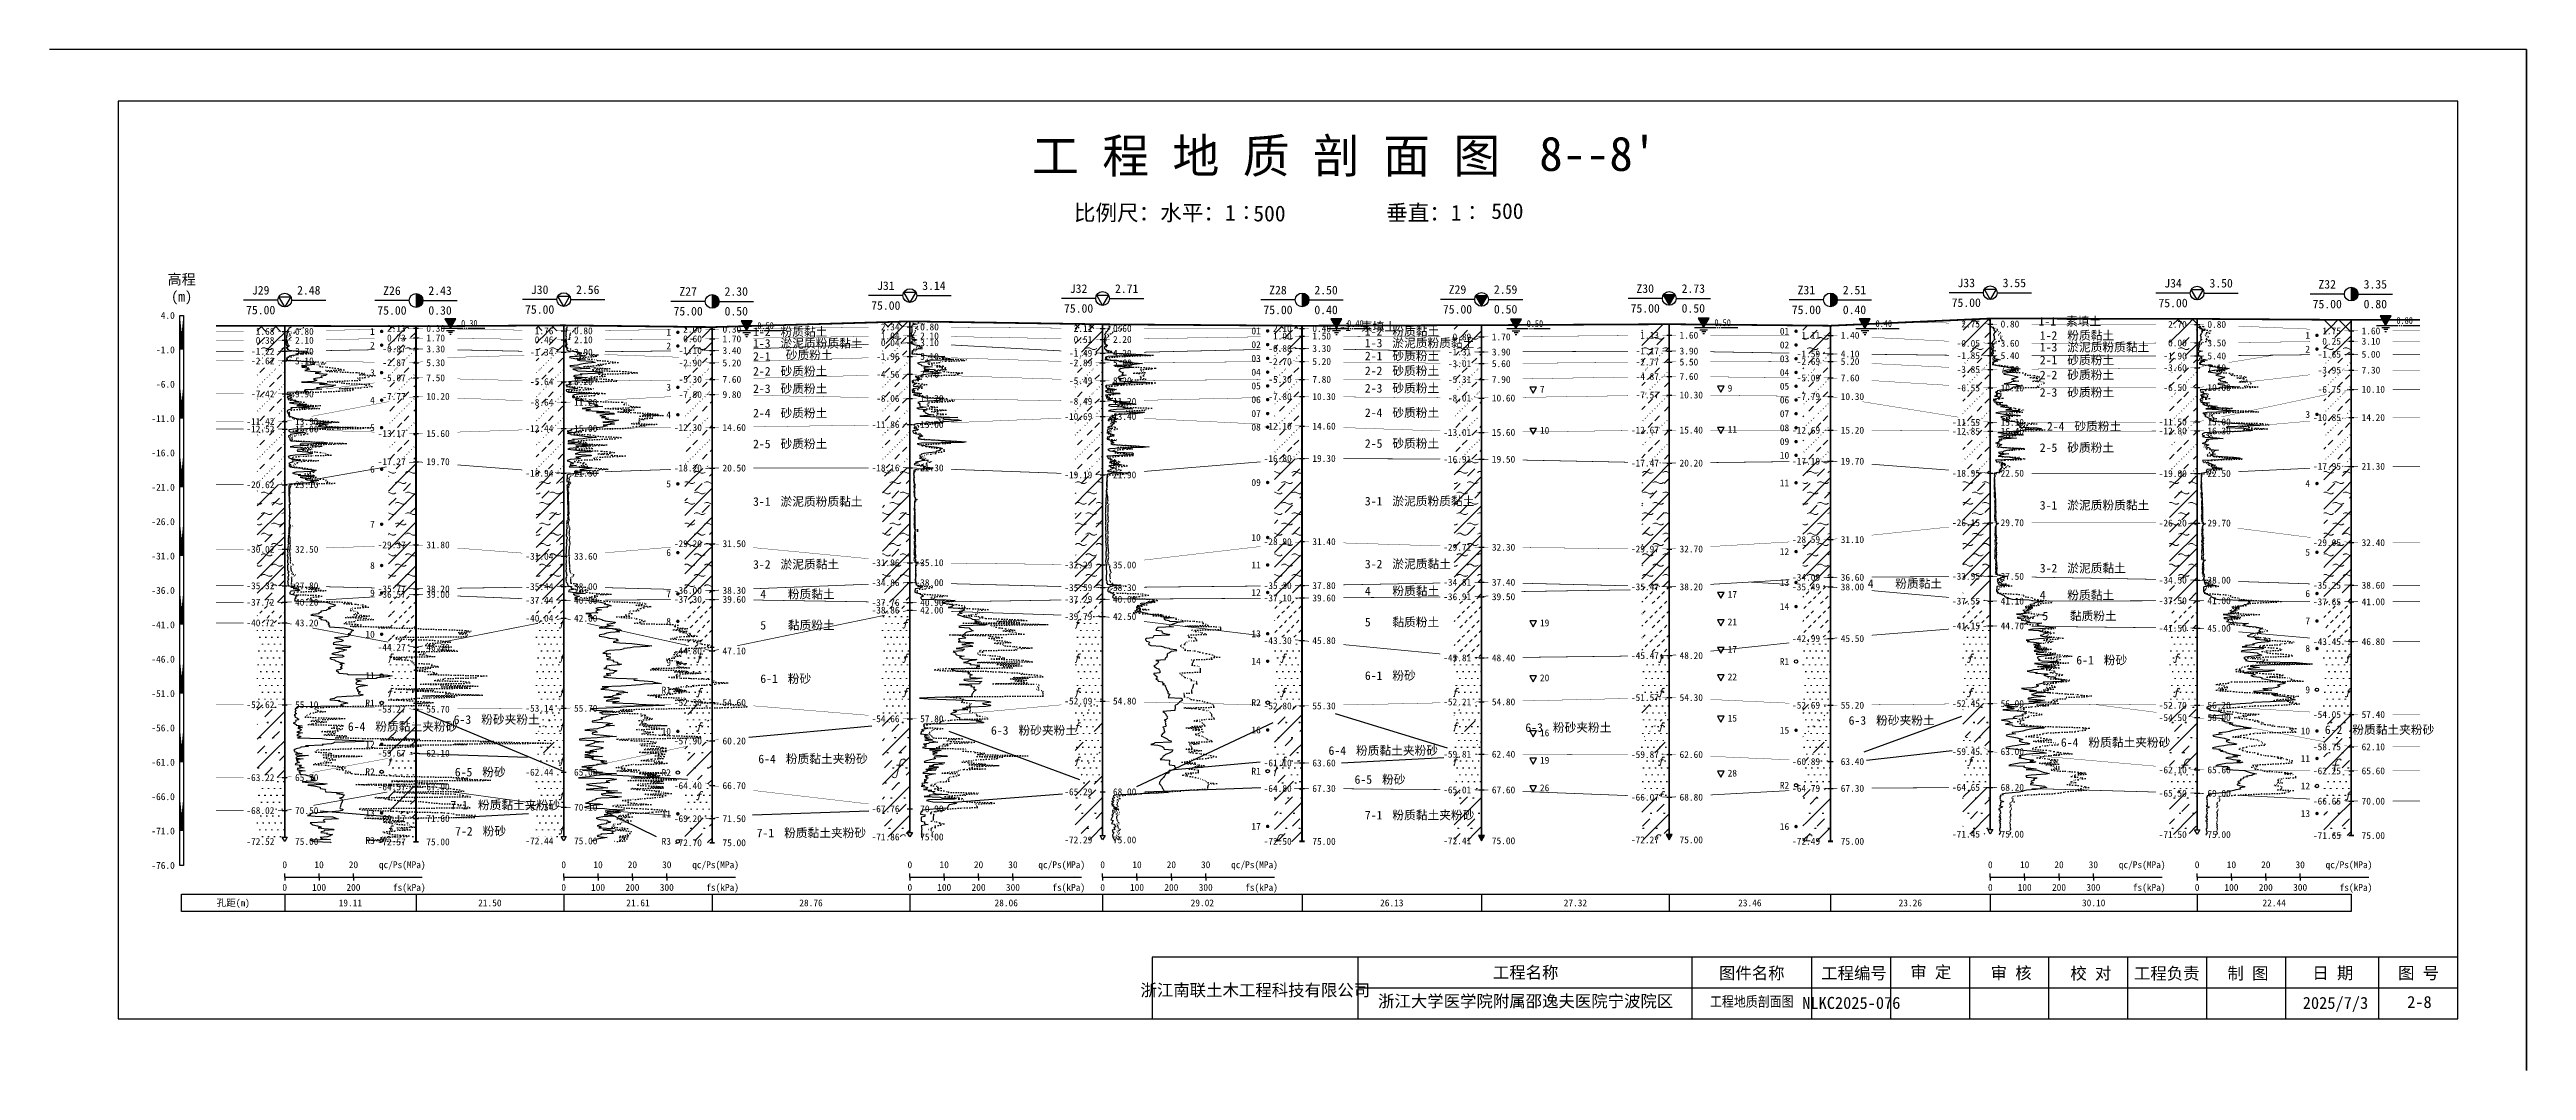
# Model space of a CAD drawing. Extents: x -37 to 3540, y -1485 to 297.
# Drawn here: x 602 to 1323, y -297 to 0 of the extents above; entities that cross this region are included whole.
import ezdxf
from ezdxf.enums import TextEntityAlignment as Align

# ---------------------------------------------------------------- set-up
doc = ezdxf.new("R2010")
doc.units = 0
doc.linetypes.add('DOT', pattern=[6.35, 0, -6.35])
doc.layers.get('0').update_dxf_attribs({"linetype": 'CONTINUOUS'})
for name, color, linetype in [('CURVE', 200, 'CONTINUOUS'), ('FRAME', 7, 'CONTINUOUS'), ('HOLE', 41, 'CONTINUOUS'), ('RULER', 7, 'CONTINUOUS'), ('SAMPLE', 1, 'CONTINUOUS'), ('STRATUM', 241, 'CONTINUOUS')]:
    doc.layers.add(name, color=color, linetype=linetype)
doc.layers.add('HATCH', color=7, linetype='CONTINUOUS', lineweight=13)
doc.styles.add('ST', font='')
doc.styles.get('ST').set_extended_font_data('SimSun')
pattern_1 = [(45, (761.2035, -297), (-2.12132, 2.12132), [10, 0]), (135, (761.2035, -297), (-2.12132, -2.12132), [10, 0])]
pattern_2 = [(45, (761.2035, -297), (-4.24264, 4.24264), [10, 0]), (45, (762.2645, -300.182), (-2.12132, 6.36396), [3, -3])]
pattern_3 = [(45, (761.2035, -297), (-4.24264, 4.24264), [10, 0]), (45, (762.2645, -300.182), (-2.12132, 6.36396), [3, -3]), (26.565, (762.2776, -297.2536), (5.999823, 5.999812), [0.567, -12.849]), (0, (761.7106, -297.2536), (0, 6), [0.567, -5.433]), (26.565, (759.6222, -297), (5.999823, 5.999812), [0.567, -12.849]), (0, (760.1293, -296.7464), (0, 6), [0.567, -5.433]), (153.435, (761.7106, -297.2536), (-5.999818, -5e-06), [1.134, -12.2826]), (26.565, (765.2776, -294.2536), (5.999823, 5.999812), [0.567, -12.849]), (0, (764.7106, -294.2536), (0, 6), [0.567, -5.433]), (26.565, (762.6222, -294), (5.999823, 5.999812), [0.567, -12.849]), (0, (763.1293, -293.7464), (0, 6), [0.567, -5.433]), (153.435, (764.7106, -294.2536), (-5.999818, -5e-06), [1.134, -12.2826])]
pattern_4 = [(45, (761.2035, -297), (-7e-07, 6.999982), [1.97196, -7.927535]), (45, (764.0163, -294.171), (-7e-07, 6.999982), [1.99367, -7.90583]), (45, (766.271, -291.918), (-7e-07, 6.999982), [1.81361, -8.08588]), (26.56505, (761.2035, -293.5), (7, 7), [0.0965, -15.55598]), (36.8699, (761.9035, -292.8), (7, 7), [0.19775, -34.80225]), (315, (764.7035, -290.024), (6.999982, 1e-06), [0.03305, -9.86644]), (26.56505, (764.7035, -297), (7, 7), [0.14475, -15.50773]), (26.56505, (765.4035, -296.3), (7, 7), [0.10528, -15.5472]), (90, (765.7535, -295.95), (-7, -5e-07), [0.02877, -6.97123]), (26.56505, (766.1035, -295.6), (7, 7), [0.09101, -31.21394]), (36.8699, (766.8035, -294.9), (7, 7), [0.11069, -34.88931]), (45, (767.5035, -294.2), (-2e-07, 6.999982), [0.10911, -9.79038]), (315, (768.1176, -293.452), (6.999982, 1e-06), [0.03305, -9.86644]), (36.8699, (762.6035, -292.1), (7, 7), [0.10224, -34.89776]), (53.1301, (763.3035, -291.4), (13.9999998, 21), [0.13438, -34.86562]), (53.1301, (764.0035, -290.7), (13.9999998, 21), [0.12625, -34.87375])]
pattern_5 = [(45, (761.2035, -297), (-2.12132, 2.12132), [10, 0]), (26.565, (762.2776, -297.2536), (5.999823, 5.999812), [0.567, -12.849]), (0, (761.7106, -297.2536), (0, 6), [0.567, -5.433]), (26.565, (759.6222, -297), (5.999823, 5.999812), [0.567, -12.849]), (0, (760.1293, -296.7464), (0, 6), [0.567, -5.433]), (153.435, (761.7106, -297.2536), (-5.999818, -5e-06), [1.134, -12.2826]), (26.565, (765.2776, -294.2536), (5.999823, 5.999812), [0.567, -12.849]), (0, (764.7106, -294.2536), (0, 6), [0.567, -5.433]), (26.565, (762.6222, -294), (5.999823, 5.999812), [0.567, -12.849]), (0, (763.1293, -293.7464), (0, 6), [0.567, -5.433]), (153.435, (764.7106, -294.2536), (-5.999818, -5e-06), [1.134, -12.2826])]
pattern_6 = [(45, (761.2035, -297), (-6e-07, 6.999982), [0.9473, -8.9522]), (45, (762.6035, -295.6), (-6e-07, 6.999982), [0.9869, -8.9126]), (45, (764.0035, -294.2), (-6e-07, 6.999982), [1.06018, -8.83931]), (45, (765.4035, -292.8), (-6e-07, 6.999982), [0.94918, -8.95032]), (45, (766.8035, -291.4), (-6e-07, 6.999982), [1.0365, -8.86299]), (45, (764.7035, -297), (-6e-07, 6.999982), [1.01335, -8.88615]), (45, (766.1035, -295.6), (-6e-07, 6.999982), [1.07896, -12.12037]), (45, (767.5035, -294.2), (-6e-07, 6.999982), [0.99882, -8.90067]), (45, (761.9035, -292.8), (-4e-07, 6.999982), [1.05533, -8.844165]), (45, (763.3035, -291.4), (-4e-07, 6.999982), [1.0365, -8.86299])]
pattern_7 = [(82.875, (760.3688, -298.206), (0.0003693, 10.0001764), [0.08929, -80.53371]), (143.13, (760.4699, -298.2818), (-29.999964, 20.0000536), [0.12627, -49.87373]), (172.875, (760.647, -298.304), (-70.0002457, 9.9996603), [0.17857, -80.44443]), (206.565, (760.8255, -298.2147), (-9.999705, -9.999687), [0.19954, -22.16046]), (243.435, (760.9148, -298.0363), (9e-06, -9.999696), [0.19954, -22.16146]), (255.964, (761.004, -297.679), (-0.0002, -9.999501), [0.36813, -40.86287]), (255.964, (761.314, -296.439), (-0.0002, -9.999501), [1.27838, -39.95262]), (255.964, (761.3826, -296.165), (-0.0002, -9.999501), [0.28235, -40.94865]), (216.87, (761.5728, -295.9108), (-9.999982, -10.000018), [0.12627, -49.87373]), (243.435, (761.472, -295.9865), (9e-06, -9.999696), [0.19954, -22.16146]), (206.565, (761.7513, -295.8215), (-9.999705, -9.999687), [0.19954, -22.16046]), (172.875, (761.9285, -295.8437), (-70.0002457, 9.9996603), [0.17857, -80.44443]), (143.13, (762.0295, -295.9194), (-29.999964, 20.0000536), [0.12627, -49.87373]), (82.875, (762.0184, -296.008), (0.0003693, 10.0001764), [0.08929, -80.53371]), (0, (760.874, -296.66), (0, 10), [0.89286, -9.10714]), (0, (761.2285, -297), (1, 2), [0, -1.75]), (0, (761.2035, -296.975), (1, 2), [0, -1.75]), (0, (761.2035, -297), (1, 2), [0, -1.75]), (0, (761.1785, -297), (1, 2), [0, -1.75]), (0, (761.2035, -297.025), (1, 2), [0, -1.75])]
pattern_8 = [(82.875, (759.3673, -299.6533), (0.000812, 22.000388), [0.19644, -177.17416]), (143.13, (759.5896, -299.82), (-65.99992, 44.000118), [0.2778, -109.7222]), (172.875, (759.9794, -299.8687), (-154.00054, 21.999253), [0.39285, -176.97775]), (206.565, (760.372, -299.672), (-21.99935, -21.99931), [0.439, -48.753]), (243.435, (760.568, -299.28), (2e-05, -21.99933), [0.439, -48.7552]), (255.964, (760.765, -298.494), (-0.00044, -21.998903), [0.8099, -89.8983]), (255.964, (761.447, -295.7656), (-0.00044, -21.998903), [2.8124, -87.8958]), (255.964, (761.5975, -295.163), (-0.00044, -21.998903), [0.6212, -90.087]), (216.87, (762.016, -294.6037), (-21.99996, -22.00004), [0.2778, -109.7222]), (243.435, (761.794, -294.77), (2e-05, -21.99933), [0.439, -48.7552]), (206.565, (762.409, -294.407), (-21.99935, -21.99931), [0.439, -48.753]), (172.875, (762.7985, -294.456), (-154.00054, 21.999253), [0.39285, -176.97775]), (143.13, (763.0207, -294.6228), (-65.99992, 44.000118), [0.2778, -109.7222]), (82.875, (762.9964, -294.8177), (0.000812, 22.000388), [0.19644, -177.17416]), (0, (760.478, -296.252), (0, 22), [1.9643, -20.0357]), (0, (761.2585, -297), (2.2, 4.4), [0, -3.85]), (0, (761.2035, -296.945), (2.2, 4.4), [0, -3.85]), (0, (761.2035, -297), (2.2, 4.4), [0, -3.85]), (0, (761.1485, -297), (2.2, 4.4), [0, -3.85]), (0, (761.2035, -297.055), (2.2, 4.4), [0, -3.85])]
pattern_9 = [(45, (761.203, -297), (-2e-06, 15.39996), [4.3383, -17.4406]), (45, (767.392, -290.777), (-2e-06, 15.39996), [4.3861, -17.3928]), (45, (772.352, -285.819), (-2e-06, 15.39996), [3.98994, -17.78894]), (26.565, (761.2035, -289.3), (15.4, 15.4), [0.2123, -34.22315]), (36.8699, (762.7435, -287.76), (15.4, 15.4), [0.43504, -76.56496]), (315, (768.903, -281.653), (15.39996, 3e-06), [0.0727, -21.7062]), (26.565, (768.9035, -297), (15.4, 15.4), [0.31845, -34.117]), (26.565, (770.4435, -295.46), (15.4, 15.4), [0.2316, -34.20383]), (90, (771.213, -294.69), (-15.4, -1e-06), [0.0633, -15.3367]), (26.565, (771.9835, -293.92), (15.4, 15.4), [0.2002, -68.6707]), (36.8699, (773.5235, -292.38), (15.4, 15.4), [0.2435, -76.7565]), (45, (775.063, -290.84), (-5e-07, 15.39996), [0.24005, -21.53884]), (315, (776.414, -289.195), (15.39996, 3e-06), [0.0727, -21.7062]), (36.8699, (764.2835, -286.22), (15.4, 15.4), [0.22493, -76.77507]), (53.1301, (765.8235, -284.68), (30.8, 46.2), [0.29564, -76.70436]), (53.1301, (767.3635, -283.14), (30.8, 46.2), [0.27774, -76.72226])]

msp = doc.modelspace()

# ---------------------------------------------------------------- texts
at = {"layer": 'CURVE', "style": 'ST'}
for s, p in [('7', (1035.81, -98.78)), ('9', (1090.44, -98.5)), ('10', (1035.81, -110.78)), ('11', (1090.44, -110.5)), ('17', (1090.44, -158.5)), ('19', (1035.81, -166.78)), ('21', (1090.44, -166.5)), ('17', (1090.44, -174.5)), ('20', (1035.81, -182.78)), ('22', (1090.44, -182.5)), ('15', (1090.44, -194.5)), ('16', (1035.81, -198.78)), ('19', (1035.81, -206.78)), ('26', (1035.81, -214.78)), ('28', (1090.44, -210.5))]:
    msp.add_text(s, height=2, dxfattribs=at).set_placement(p, align=Align.MIDDLE_LEFT)
at = {"layer": 'HOLE', "style": 'ST'}
for s, p in [('J29', (663.46, -70.02)), ('2.48', (677.46, -70.02)), ('Z26', (701.67, -70.13)), ('2.43', (715.67, -70.13)), ('J30', (744.66, -69.86)), ('2.56', (758.66, -69.86)), ('Z27', (787.88, -70.37)), ('2.30', (801.88, -70.37)), ('J31', (845.41, -68.7)), ('3.14', (859.41, -68.7)), ('J32', (901.52, -69.55)), ('2.71', (915.52, -69.55)), ('Z28', (959.55, -69.98)), ('2.50', (973.55, -69.98)), ('Z29', (1011.81, -69.8)), ('2.59', (1025.81, -69.8)), ('Z30', (1066.44, -69.53)), ('2.73', (1080.44, -69.53)), ('Z31', (1113.35, -69.96)), ('2.51', (1127.35, -69.96)), ('J33', (1159.88, -67.88)), ('3.55', (1173.88, -67.88)), ('J34', (1220.07, -67.97)), ('3.50', (1234.07, -67.97)), ('Z32', (1264.95, -68.28)), ('3.35', (1278.95, -68.28)), ('75.00', (663.46, -75.77)), ('75.00', (701.67, -75.88)), ('0.30', (715.67, -75.88)), ('75.00', (744.66, -75.61)), ('75.00', (787.88, -76.12)), ('0.50', (801.88, -76.12)), ('75.00', (845.41, -74.45)), ('75.00', (901.52, -75.3)), ('75.00', (959.55, -75.73)), ('0.40', (973.55, -75.73)), ('75.00', (1011.81, -75.55)), ('0.50', (1025.81, -75.55)), ('75.00', (1066.44, -75.28)), ('0.50', (1080.44, -75.28)), ('75.00', (1113.35, -75.71)), ('0.40', (1127.35, -75.71)), ('75.00', (1159.88, -73.63)), ('75.00', (1220.07, -73.72)), ('75.00', (1264.95, -74.03)), ('0.80', (1278.95, -74.03))]:
    msp.add_text(s, height=2.5, dxfattribs=at).set_placement(p, align=Align.MIDDLE_CENTER)
for s, p in [('2.75', (1163.88, -79.85)), ('2.70', (1224.07, -79.95)), ('0.38', (667.46, -84.59)), ('1.68', (667.46, -81.99)), ('-0.87', (705.67, -87.1)), ('2.13', (705.67, -81.1)), ('0.73', (705.67, -83.9)), ('0.46', (748.66, -84.43)), ('1.76', (748.66, -81.83)), ('2.00', (791.88, -81.35)), ('0.60', (791.88, -84.15)), ('2.34', (849.41, -80.68)), ('0.04', (849.41, -85.28)), ('1.04', (849.41, -83.28)), ('2.11', (905.52, -81.13)), ('0.51', (905.52, -84.33)), ('-0.80', (963.55, -86.95)), ('2.10', (963.55, -81.15)), ('1.00', (963.55, -83.35)), ('0.89', (1015.81, -83.58)), ('1.13', (1070.44, -83.1)), ('1.11', (1117.35, -83.14)), ('-0.05', (1163.88, -85.45)), ('0.00', (1224.07, -85.35)), ('0.25', (1268.95, -84.85)), ('1.75', (1268.95, -81.85)), ('-1.22', (667.46, -87.79)), ('-2.62', (667.46, -90.59)), ('-2.87', (705.67, -91.1)), ('-1.34', (748.66, -88.03)), ('-1.10', (791.88, -87.55)), ('-2.90', (791.88, -91.15)), ('-1.96', (849.41, -89.28)), ('-4.56', (849.41, -94.48)), ('-1.49', (905.52, -88.33)), ('-2.89', (905.52, -91.13)), ('-2.70', (963.55, -90.75)), ('-1.31', (1015.81, -87.98)), ('-3.01', (1015.81, -91.38)), ('-1.17', (1070.44, -87.7)), ('-2.77', (1070.44, -90.9)), ('-1.59', (1117.35, -88.54)), ('-2.69', (1117.35, -90.74)), ('-1.85', (1163.88, -89.05)), ('-3.85', (1163.88, -93.05)), ('-1.90', (1224.07, -89.15)), ('-3.60', (1224.07, -92.55)), ('-1.65', (1268.95, -88.65)), ('-3.95', (1268.95, -93.25)), ('-7.42', (667.46, -100.19)), ('-5.07', (705.67, -95.5)), ('-7.77', (705.67, -100.9)), ('-5.64', (748.66, -96.63)), ('-5.30', (791.88, -95.95)), ('-7.50', (791.88, -100.35)), ('-8.06', (849.41, -101.48)), ('-5.49', (905.52, -96.33)), ('-5.30', (963.55, -95.95)), ('-7.80', (963.55, -100.95)), ('-5.31', (1015.81, -95.98)), ('-8.01', (1015.81, -101.38)), ('-4.87', (1070.44, -95.1)), ('-7.57', (1070.44, -100.5)), ('-5.09', (1117.35, -95.54)), ('-7.79', (1117.35, -100.94)), ('-6.55', (1163.88, -98.45)), ('-6.50', (1224.07, -98.35)), ('-6.75', (1268.95, -98.85)), ('-11.42', (667.46, -108.19)), ('-8.64', (748.66, -102.63)), ('-11.86', (849.41, -109.08)), ('-10.69', (905.52, -106.73)), ('-8.49', (905.52, -102.33)), ('-11.55', (1163.88, -108.45)), ('-11.50', (1224.07, -108.35)), ('-10.85', (1268.95, -107.05)), ('-12.52', (667.46, -110.39)), ('-13.17', (705.67, -111.7)), ('-12.44', (748.66, -110.23)), ('-12.30', (791.88, -109.95)), ('-12.10', (963.55, -109.55)), ('-13.01', (1015.81, -111.38)), ('-12.67', (1070.44, -110.7)), ('-12.69', (1117.35, -110.74)), ('-12.85', (1163.88, -111.05)), ('-12.80', (1224.07, -110.95)), ('-17.27', (705.67, -119.9)), ('-18.94', (748.66, -123.23)), ('-18.20', (791.88, -121.75)), ('-18.16', (849.41, -121.68)), ('-16.80', (963.55, -118.95)), ('-16.91', (1015.81, -119.18)), ('-17.47', (1070.44, -120.3)), ('-17.19', (1117.35, -119.74)), ('-18.95', (1163.88, -123.25)), ('-19.00', (1224.07, -123.35)), ('-17.95', (1268.95, -121.25)), ('-20.62', (667.46, -126.59)), ('-19.19', (905.52, -123.73)), ('-26.15', (1163.88, -137.65)), ('-26.20', (1224.07, -137.75)), ('-29.37', (705.67, -144.1)), ('-29.20', (791.88, -143.75)), ('-28.90', (963.55, -143.15)), ('-29.71', (1015.81, -144.78)), ('-28.59', (1117.35, -142.54)), ('-29.05', (1268.95, -143.45)), ('-30.02', (667.46, -145.39)), ('-31.04', (748.66, -147.43)), ('-31.96', (849.41, -149.28)), ('-32.29', (905.52, -149.93)), ('-29.97', (1070.44, -145.3)), ('-35.32', (667.46, -155.99)), ('-35.77', (705.67, -156.9)), ('-36.57', (705.67, -158.5)), ('-35.44', (748.66, -156.23)), ('-36.00', (791.88, -157.35)), ('-34.86', (849.41, -155.08)), ('-35.59', (905.52, -156.53)), ('-35.30', (963.55, -155.95)), ('-37.10', (963.55, -159.55)), ('-34.81', (1015.81, -154.98)), ('-36.91', (1015.81, -159.18)), ('-35.47', (1070.44, -156.3)), ('-34.09', (1117.35, -153.54)), ('-35.49', (1117.35, -156.34)), ('-33.95', (1163.88, -153.25)), ('-34.50', (1224.07, -154.35)), ('-35.25', (1268.95, -155.85)), ('-37.72', (667.46, -160.79)), ('-40.72', (667.46, -166.79)), ('-37.44', (748.66, -160.23)), ('-40.04', (748.66, -165.43)), ('-37.30', (791.88, -159.95)), ('-37.76', (849.41, -160.88)), ('-38.86', (849.41, -163.08)), ('-37.29', (905.52, -159.93)), ('-39.79', (905.52, -164.93)), ('-37.55', (1163.88, -160.45)), ('-37.50', (1224.07, -160.35)), ('-37.65', (1268.95, -160.65)), ('-44.27', (705.67, -173.9)), ('-43.30', (963.55, -171.95)), ('-42.99', (1117.35, -171.34)), ('-41.15', (1163.88, -167.65)), ('-41.50', (1224.07, -168.35)), ('-43.45', (1268.95, -172.25)), ('-44.80', (791.88, -174.95)), ('-45.81', (1015.81, -176.98)), ('-45.47', (1070.44, -176.3)), ('-52.62', (667.46, -190.59)), ('-53.27', (705.67, -191.9)), ('-53.14', (748.66, -191.63)), ('-52.30', (791.88, -189.95)), ('-54.66', (849.41, -194.68)), ('-52.09', (905.52, -189.53)), ('-52.80', (963.55, -190.95)), ('-52.21', (1015.81, -189.78)), ('-51.57', (1070.44, -188.5)), ('-52.69', (1117.35, -190.74)), ('-52.45', (1163.88, -190.25)), ('-52.70', (1224.07, -190.75)), ('-54.50', (1224.07, -194.35)), ('-54.05', (1268.95, -193.45)), ('-57.90', (791.88, -201.15)), ('-59.67', (705.67, -204.7)), ('-61.10', (963.55, -207.55)), ('-59.81', (1015.81, -204.98)), ('-59.87', (1070.44, -205.1)), ('-60.89', (1117.35, -207.14)), ('-59.45', (1163.88, -204.25)), ('-62.10', (1224.07, -209.55)), ('-58.75', (1268.95, -202.85)), ('-62.25', (1268.95, -209.85)), ('-63.22', (667.46, -211.79)), ('-64.57', (705.67, -214.5)), ('-62.44', (748.66, -210.23)), ('-64.40', (791.88, -214.15)), ('-65.29', (905.52, -215.93)), ('-64.80', (963.55, -214.95)), ('-65.01', (1015.81, -215.38)), ('-64.79', (1117.35, -214.94)), ('-64.65', (1163.88, -214.65)), ('-65.50', (1224.07, -216.35)), ('-68.02', (667.46, -221.39)), ('-69.17', (705.67, -223.7)), ('-67.54', (748.66, -220.43)), ('-69.20', (791.88, -223.75)), ('-67.76', (849.41, -220.88)), ('-66.07', (1070.44, -217.5)), ('-66.65', (1268.95, -218.65)), ('-72.52', (667.46, -230.39)), ('-72.57', (705.67, -230.5)), ('-72.44', (748.66, -230.23)), ('-72.70', (791.88, -230.75)), ('-71.86', (849.41, -229.08)), ('-72.29', (905.52, -229.93)), ('-72.50', (963.55, -230.35)), ('-72.41', (1015.81, -230.18)), ('-72.27', (1070.44, -229.9)), ('-72.49', (1117.35, -230.34)), ('-71.45', (1163.88, -228.25)), ('-71.50', (1224.07, -228.35)), ('-71.65', (1268.95, -228.65))]:
    msp.add_text(s, height=2, dxfattribs=at).set_placement(p, align=Align.MIDDLE_RIGHT)
for s, p in [('0.80', (1169.88, -79.85)), ('0.80', (1230.07, -79.95)), ('2.10', (673.46, -84.59)), ('0.80', (673.46, -81.99)), ('3.30', (711.67, -87.1)), ('0.30', (711.67, -81.1)), ('1.70', (711.67, -83.9)), ('2.10', (754.66, -84.43)), ('0.80', (754.66, -81.83)), ('0.30', (797.88, -81.35)), ('1.70', (797.88, -84.15)), ('3.10', (855.41, -85.28)), ('2.10', (855.41, -83.28)), ('0.80', (855.41, -80.68)), ('2.20', (911.52, -84.33)), ('0.60', (911.52, -81.13)), ('3.30', (969.55, -86.95)), ('0.40', (969.55, -81.15)), ('1.50', (969.55, -83.35)), ('1.70', (1021.81, -83.58)), ('1.60', (1076.44, -83.1)), ('1.40', (1123.35, -83.14)), ('3.60', (1169.88, -85.45)), ('3.50', (1230.07, -85.35)), ('3.10', (1274.95, -84.85)), ('1.60', (1274.95, -81.85)), ('3.70', (673.46, -87.79)), ('5.10', (673.46, -90.59)), ('5.30', (711.67, -91.1)), ('3.90', (754.66, -88.03)), ('3.40', (797.88, -87.55)), ('5.20', (797.88, -91.15)), ('5.10', (855.41, -89.28)), ('7.70', (855.41, -94.48)), ('4.20', (911.52, -88.33)), ('5.60', (911.52, -91.13)), ('5.20', (969.55, -90.75)), ('3.90', (1021.81, -87.98)), ('5.60', (1021.81, -91.38)), ('3.90', (1076.44, -87.7)), ('5.50', (1076.44, -90.9)), ('4.10', (1123.35, -88.54)), ('5.20', (1123.35, -90.74)), ('5.40', (1169.88, -89.05)), ('7.40', (1169.88, -93.05)), ('5.40', (1230.07, -89.15)), ('7.10', (1230.07, -92.55)), ('5.00', (1274.95, -88.65)), ('7.30', (1274.95, -93.25)), ('9.90', (673.46, -100.19)), ('7.50', (711.67, -95.5)), ('10.20', (711.67, -100.9)), ('8.20', (754.66, -96.63)), ('9.80', (797.88, -100.35)), ('7.60', (797.88, -95.95)), ('11.20', (855.41, -101.48)), ('8.20', (911.52, -96.33)), ('7.80', (969.55, -95.95)), ('10.30', (969.55, -100.95)), ('7.90', (1021.81, -95.98)), ('10.60', (1021.81, -101.38)), ('7.60', (1076.44, -95.1)), ('10.30', (1076.44, -100.5)), ('7.60', (1123.35, -95.54)), ('10.30', (1123.35, -100.94)), ('10.10', (1169.88, -98.45)), ('10.00', (1230.07, -98.35)), ('10.10', (1274.95, -98.85)), ('13.90', (673.46, -108.19)), ('11.20', (754.66, -102.63)), ('15.00', (855.41, -109.08)), ('11.20', (911.52, -102.33)), ('13.40', (911.52, -106.73)), ('15.10', (1169.88, -108.45)), ('15.00', (1230.07, -108.35)), ('14.20', (1274.95, -107.05)), ('15.00', (673.46, -110.39)), ('15.60', (711.67, -111.7)), ('15.00', (754.66, -110.23)), ('14.60', (797.88, -109.95)), ('14.60', (969.55, -109.55)), ('15.60', (1021.81, -111.38)), ('15.40', (1076.44, -110.7)), ('15.20', (1123.35, -110.74)), ('16.40', (1169.88, -111.05)), ('16.30', (1230.07, -110.95)), ('19.70', (711.67, -119.9)), ('21.50', (754.66, -123.23)), ('20.50', (797.88, -121.75)), ('21.30', (855.41, -121.68)), ('19.30', (969.55, -118.95)), ('19.50', (1021.81, -119.18)), ('20.20', (1076.44, -120.3)), ('19.70', (1123.35, -119.74)), ('22.50', (1169.88, -123.25)), ('22.50', (1230.07, -123.35)), ('21.30', (1274.95, -121.25)), ('23.10', (673.46, -126.59)), ('21.90', (911.52, -123.73)), ('29.70', (1169.88, -137.65)), ('29.70', (1230.07, -137.75)), ('31.80', (711.67, -144.1)), ('31.50', (797.88, -143.75)), ('31.40', (969.55, -143.15)), ('32.30', (1021.81, -144.78)), ('31.10', (1123.35, -142.54)), ('32.40', (1274.95, -143.45)), ('32.50', (673.46, -145.39)), ('33.60', (754.66, -147.43)), ('35.10', (855.41, -149.28)), ('35.00', (911.52, -149.93)), ('32.70', (1076.44, -145.3)), ('37.80', (673.46, -155.99)), ('38.20', (711.67, -156.9)), ('39.00', (711.67, -158.5)), ('38.00', (754.66, -156.23)), ('38.30', (797.88, -157.35)), ('38.00', (855.41, -155.08)), ('38.30', (911.52, -156.53)), ('37.80', (969.55, -155.95)), ('39.60', (969.55, -159.55)), ('37.40', (1021.81, -154.98)), ('39.50', (1021.81, -159.18)), ('38.20', (1076.44, -156.3)), ('36.60', (1123.35, -153.54)), ('38.00', (1123.35, -156.34)), ('37.50', (1169.88, -153.25)), ('38.00', (1230.07, -154.35)), ('38.60', (1274.95, -155.85)), ('40.20', (673.46, -160.79)), ('43.20', (673.46, -166.79)), ('40.00', (754.66, -160.23)), ('42.60', (754.66, -165.43)), ('39.60', (797.88, -159.95)), ('40.90', (855.41, -160.88)), ('42.00', (855.41, -163.08)), ('40.00', (911.52, -159.93)), ('42.50', (911.52, -164.93)), ('41.10', (1169.88, -160.45)), ('41.00', (1230.07, -160.35)), ('41.00', (1274.95, -160.65)), ('46.70', (711.67, -173.9)), ('45.80', (969.55, -171.95)), ('45.50', (1123.35, -171.34)), ('44.70', (1169.88, -167.65)), ('45.00', (1230.07, -168.35)), ('46.80', (1274.95, -172.25)), ('47.10', (797.88, -174.95)), ('48.40', (1021.81, -176.98)), ('48.20', (1076.44, -176.3)), ('55.10', (673.46, -190.59)), ('55.70', (711.67, -191.9)), ('55.70', (754.66, -191.63)), ('54.60', (797.88, -189.95)), ('57.80', (855.41, -194.68)), ('54.80', (911.52, -189.53)), ('55.30', (969.55, -190.95)), ('54.80', (1021.81, -189.78)), ('54.30', (1076.44, -188.5)), ('55.20', (1123.35, -190.74)), ('56.00', (1169.88, -190.25)), ('56.20', (1230.07, -190.75)), ('58.00', (1230.07, -194.35)), ('57.40', (1274.95, -193.45)), ('60.20', (797.88, -201.15)), ('62.10', (711.67, -204.7)), ('63.60', (969.55, -207.55)), ('62.40', (1021.81, -204.98)), ('62.60', (1076.44, -205.1)), ('63.40', (1123.35, -207.14)), ('63.00', (1169.88, -204.25)), ('65.60', (1230.07, -209.55)), ('62.10', (1274.95, -202.85)), ('65.60', (1274.95, -209.85)), ('65.70', (673.46, -211.79)), ('67.00', (711.67, -214.5)), ('65.00', (754.66, -210.23)), ('66.70', (797.88, -214.15)), ('68.00', (911.52, -215.93)), ('67.30', (969.55, -214.95)), ('67.60', (1021.81, -215.38)), ('67.30', (1123.35, -214.94)), ('68.20', (1169.88, -214.65)), ('69.00', (1230.07, -216.35)), ('70.50', (673.46, -221.39)), ('71.60', (711.67, -223.7)), ('70.10', (754.66, -220.43)), ('71.50', (797.88, -223.75)), ('70.90', (855.41, -220.88)), ('68.80', (1076.44, -217.5)), ('70.00', (1274.95, -218.65)), ('75.00', (673.46, -230.39)), ('75.00', (711.67, -230.5)), ('75.00', (754.66, -230.23)), ('75.00', (797.88, -230.75)), ('75.00', (855.41, -229.08)), ('75.00', (911.52, -229.93)), ('75.00', (969.55, -230.35)), ('75.00', (1021.81, -230.18)), ('75.00', (1076.44, -229.9)), ('75.00', (1123.35, -230.34)), ('75.00', (1169.88, -228.25)), ('75.00', (1230.07, -228.35)), ('75.00', (1274.95, -228.65))]:
    msp.add_text(s, height=2, dxfattribs=at).set_placement(p, align=Align.MIDDLE_LEFT)
at = {"layer": 'RULER', "style": 'ST'}
for s, height, p in [('高程', 3, (640.46, -65.35)), ('(m)', 3, (640.46, -70.35)), ('0', 2, (670.46, -242.75)), ('100', 2, (680.46, -242.75)), ('200', 2, (690.46, -242.75)), ('0', 2, (751.66, -242.75)), ('100', 2, (761.66, -242.75)), ('200', 2, (771.66, -242.75)), ('300', 2, (781.66, -242.75)), ('0', 2, (852.41, -242.75)), ('100', 2, (862.41, -242.75)), ('200', 2, (872.41, -242.75)), ('300', 2, (882.41, -242.75)), ('0', 2, (908.52, -242.75)), ('100', 2, (918.52, -242.75)), ('200', 2, (928.52, -242.75)), ('300', 2, (938.52, -242.75)), ('0', 2, (1166.88, -242.75)), ('100', 2, (1176.88, -242.75)), ('200', 2, (1186.88, -242.75)), ('300', 2, (1196.88, -242.75)), ('0', 2, (1227.07, -242.75)), ('100', 2, (1237.07, -242.75)), ('200', 2, (1247.07, -242.75)), ('300', 2, (1257.07, -242.75))]:
    msp.add_text(s, height=height, dxfattribs=at).set_placement(p, align=Align.TOP_CENTER)
for s, p in [('4.0', (638.46, -77.35)), ('-1.0', (638.46, -87.35)), ('-6.0', (638.46, -97.35)), ('-11.0', (638.46, -107.35)), ('-16.0', (638.46, -117.35)), ('-21.0', (638.46, -127.35)), ('-26.0', (638.46, -137.35)), ('-31.0', (638.46, -147.35)), ('-36.0', (638.46, -157.35)), ('-41.0', (638.46, -167.35)), ('-46.0', (638.46, -177.35)), ('-51.0', (638.46, -187.35)), ('-56.0', (638.46, -197.35)), ('-61.0', (638.46, -207.35)), ('-66.0', (638.46, -217.35)), ('-71.0', (638.46, -227.35)), ('-76.0', (638.46, -237.35))]:
    msp.add_text(s, height=2, dxfattribs=at).set_placement(p, align=Align.MIDDLE_RIGHT)
for s, p in [('0', (670.46, -238.75)), ('10', (680.46, -238.75)), ('20', (690.46, -238.75)), ('0', (751.66, -238.75)), ('10', (761.66, -238.75)), ('20', (771.66, -238.75)), ('30', (781.66, -238.75)), ('0', (852.41, -238.75)), ('10', (862.41, -238.75)), ('20', (872.41, -238.75)), ('30', (882.41, -238.75)), ('0', (908.52, -238.75)), ('10', (918.52, -238.75)), ('20', (928.52, -238.75)), ('30', (938.52, -238.75)), ('0', (1166.88, -238.75)), ('10', (1176.88, -238.75)), ('20', (1186.88, -238.75)), ('30', (1196.88, -238.75)), ('0', (1227.07, -238.75)), ('10', (1237.07, -238.75)), ('20', (1247.07, -238.75)), ('30', (1257.07, -238.75))]:
    msp.add_text(s, height=2, dxfattribs=at).set_placement(p, align=Align.BOTTOM_CENTER)
for p in [(711.46, -238.75), (802.66, -238.75), (903.41, -238.75), (959.52, -238.75), (1217.88, -238.75), (1278.07, -238.75)]:
    msp.add_text('qc/Ps(MPa)', height=2, dxfattribs=at).set_placement(p, align=Align.BOTTOM_RIGHT)
for p in [(711.46, -242.75), (802.66, -242.75), (903.41, -242.75), (959.52, -242.75), (1217.88, -242.75), (1278.07, -242.75)]:
    msp.add_text('fs(kPa)', height=2, dxfattribs=at).set_placement(p, align=Align.TOP_RIGHT)
for s, p in [('孔距(m)', (655.46, -248.25)), ('19.11', (689.56, -248.25)), ('21.50', (730.17, -248.25)), ('21.61', (773.27, -248.25)), ('28.76', (823.64, -248.25)), ('28.06', (880.46, -248.25)), ('29.02', (937.54, -248.25)), ('26.13', (992.68, -248.25)), ('27.32', (1046.13, -248.25)), ('23.46', (1096.9, -248.25)), ('23.26', (1143.61, -248.25)), ('30.10', (1196.97, -248.25)), ('22.44', (1249.51, -248.25))]:
    msp.add_text(s, height=2, dxfattribs=at).set_placement(p, align=Align.MIDDLE_CENTER)
at = {"layer": 'SAMPLE', "style": 'ST'}
for s, p in [('2', (696.67, -86)), ('1', (696.67, -82)), ('2', (782.88, -86.25)), ('1', (782.88, -82.25)), ('01', (954.55, -81.85)), ('02', (954.55, -85.85)), ('01', (1108.35, -81.94)), ('02', (1108.35, -85.94)), ('2', (1259.95, -87.15)), ('1', (1259.95, -83.15)), ('3', (696.67, -94)), ('03', (954.55, -89.85)), ('04', (954.55, -93.85)), ('03', (1108.35, -89.94)), ('04', (1108.35, -93.94)), ('3', (782.88, -98.25)), ('05', (954.55, -97.85)), ('06', (954.55, -101.85)), ('05', (1108.35, -97.94)), ('4', (696.67, -102)), ('4', (782.88, -106.25)), ('07', (954.55, -105.9)), ('06', (1108.35, -101.94)), ('07', (1108.35, -105.94)), ('3', (1259.95, -106.15)), ('5', (696.67, -110)), ('08', (954.55, -109.85)), ('08', (1108.35, -110.04)), ('09', (1108.35, -114.04)), ('6', (696.67, -122.1)), ('10', (1108.35, -118.04)), ('5', (782.88, -126.35)), ('09', (954.55, -125.95)), ('11', (1108.35, -126.04)), ('4', (1259.95, -126.25)), ('7', (696.67, -138.1)), ('10', (954.55, -141.95)), ('8', (696.67, -150.1)), ('6', (782.88, -146.35)), ('11', (954.55, -149.95)), ('12', (1108.35, -146.04)), ('5', (1259.95, -146.25)), ('9', (696.67, -158.1)), ('7', (782.88, -158.35)), ('12', (954.55, -157.95)), ('13', (1108.35, -155.04)), ('6', (1259.95, -158.25)), ('8', (782.88, -166.35)), ('14', (1108.35, -162.04)), ('7', (1259.95, -166.25)), ('10', (696.67, -170.1)), ('13', (954.55, -169.95)), ('9', (782.88, -178.35)), ('14', (954.55, -177.95)), ('R1', (1108.35, -178.04)), ('8', (1259.95, -174.25)), ('11', (696.67, -182.1)), ('R1', (782.88, -186.35)), ('9', (1259.95, -186.25)), ('R1', (696.67, -190.1)), ('R2', (954.55, -190)), ('12', (696.67, -202.1)), ('10', (782.88, -198.35)), ('16', (954.55, -197.95)), ('15', (1108.35, -198.04)), ('10', (1259.95, -198.25)), ('R1', (954.55, -209.95)), ('11', (1259.95, -206.25)), ('R2', (696.67, -210.1)), ('R2', (782.88, -210.35)), ('R2', (1108.35, -214.04)), ('12', (1259.95, -214.25)), ('13', (696.67, -222.1)), ('11', (782.88, -222.35)), ('13', (1259.95, -222.25)), ('R3', (696.67, -230.1)), ('R3', (782.88, -230.35)), ('17', (954.55, -226)), ('16', (1108.35, -226.04))]:
    msp.add_text(s, height=2, dxfattribs=at).set_placement(p, align=Align.MIDDLE_RIGHT)
at = {"layer": 'STRATUM', "style": 'ST'}
for s, p in [('素填土', (983.7, -80.6)), ('1-1', (1180.92, -79.06)), ('素填土', (1188.92, -79.06)), ('1-2', (806.77, -82.1)), ('1-3', (806.77, -85.49)), ('粉质黏土', (814.77, -82.1)), ('淤泥质粉质黏土', (814.77, -85.49)), ('1-1', (975.7, -80.6)), ('1-2', (984.84, -81.98)), ('1-3', (984.84, -85.37)), ('粉质黏土', (992.84, -81.98)), ('淤泥质粉质黏土', (992.84, -85.37)), ('1-2', (1181.28, -83.18)), ('1-3', (1181.28, -86.57)), ('粉质黏土', (1189.28, -83.18)), ('淤泥质粉质黏土', (1189.28, -86.57)), ('2-1', (806.77, -89.26)), ('2-2', (806.77, -93.58)), ('砂质粉土', (814.77, -93.58)), ('砂质粉土', (816.3, -88.86)), ('2-1', (984.84, -89.14)), ('2-2', (984.84, -93.47)), ('砂质粉土', (992.84, -89.14)), ('砂质粉土', (992.84, -93.47)), ('2-1', (1181.28, -90.34)), ('2-2', (1181.28, -94.67)), ('砂质粉土', (1189.28, -90.34)), ('砂质粉土', (1189.28, -94.67)), ('2-3', (806.77, -98.65)), ('砂质粉土', (814.77, -98.65)), ('2-3', (984.84, -98.53)), ('砂质粉土', (992.84, -98.53)), ('2-3', (1181.28, -99.73)), ('砂质粉土', (1189.28, -99.73)), ('2-4', (806.77, -105.76)), ('砂质粉土', (814.77, -105.76)), ('2-4', (984.84, -105.65)), ('砂质粉土', (992.84, -105.65)), ('砂质粉土', (1191.37, -109.63)), ('2-5', (806.77, -114.73)), ('砂质粉土', (814.77, -114.73)), ('2-5', (984.84, -114.61)), ('砂质粉土', (992.84, -114.61)), ('2-5', (1181.28, -115.81)), ('2-4', (1183.37, -109.63)), ('砂质粉土', (1189.28, -115.81)), ('淤泥质粉质黏土', (992.84, -131.38)), ('3-1', (806.77, -131.49)), ('淤泥质粉质黏土', (814.77, -131.49)), ('3-1', (984.84, -131.38)), ('3-1', (1181.28, -132.58)), ('淤泥质粉质黏土', (1189.28, -132.58)), ('3-2', (806.77, -149.78)), ('淤泥质黏土', (814.77, -149.78)), ('3-2', (984.84, -149.67)), ('淤泥质黏土', (992.84, -149.67)), ('3-2', (1181.28, -150.87)), ('淤泥质黏土', (1189.28, -150.87)), ('4', (808.88, -158.43)), ('粉质黏土', (816.88, -158.43)), ('4', (984.84, -157.52)), ('粉质黏土', (992.84, -157.52)), ('4', (1131.21, -155.38)), ('粉质黏土', (1139.21, -155.38)), ('4', (1181.28, -158.72)), ('粉质黏土', (1189.28, -158.72)), ('5', (984.84, -166.57)), ('黏质粉土', (992.84, -166.57)), ('5', (1182.04, -164.79)), ('黏质粉土', (1190.04, -164.79)), ('5', (808.88, -167.48)), ('黏质粉土', (816.88, -167.48)), ('6-1', (1191.91, -177.63)), ('粉砂', (1199.91, -177.63)), ('6-1', (808.88, -183.04)), ('粉砂', (816.88, -183.04)), ('6-1', (984.84, -182.13)), ('粉砂', (992.84, -182.13)), ('6-3', (719.64, -194.92)), ('粉砂夹粉土', (727.64, -194.92)), ('6-3', (1125.65, -195.17)), ('粉砂夹粉土', (1133.65, -195.17)), ('6-4', (688.83, -196.95)), ('粉质黏土夹粉砂', (696.83, -196.95)), ('6-3', (876.02, -198.07)), ('粉砂夹粉土', (884.02, -198.07)), ('6-3', (1031.56, -197.25)), ('粉砂夹粉土', (1039.56, -197.25)), ('6-4', (1187.42, -201.57)), ('粉质黏土夹粉砂', (1195.42, -201.57)), ('6-2', (1264.24, -197.87)), ('粉质黏土夹粉砂', (1272.24, -197.87)), ('6-5', (719.96, -210.2)), ('粉砂', (727.96, -210.2)), ('6-4', (808.3, -206.37)), ('粉质黏土夹粉砂', (816.3, -206.37)), ('6-4', (974.26, -203.94)), ('粉质黏土夹粉砂', (982.26, -203.94)), ('6-5', (981.84, -212.35)), ('粉砂', (989.84, -212.35)), ('7-1', (718.7, -219.79)), ('粉质黏土夹粉砂', (726.7, -219.79)), ('7-1', (984.84, -222.73)), ('粉质黏土夹粉砂', (992.84, -222.73)), ('7-2', (720.06, -227.41)), ('粉砂', (728.06, -227.41)), ('7-1', (807.81, -227.91)), ('粉质黏土夹粉砂', (815.81, -227.91))]:
    msp.add_text(s, height=2.5, dxfattribs=at).set_placement(p, align=Align.MIDDLE_LEFT)

# ---------------------------------------------------------------- blocks, each defined once
blk = doc.blocks.new('图头_剖面图A3')
at = {"style": 'ST'}
for s, height, p in [('工 程 地 质 剖 面 图', 10, (-15.09, 10.79)), ('比例尺：水平：1∶            垂直：1∶', 4.6, (-11.5, -5.76))]:
    blk.add_text(s, height=height, dxfattribs=at).set_placement(p, align=Align.MIDDLE_CENTER)
for tag, height, p in [('01_剖面号', 10, (64.41, 11.39)), ('02_横向比例', 4.6, (-18.82, -5.99)), ('03＿纵向比例', 4.6, (50.43, -5.28))]:
    blk.add_attdef(tag, text='', height=height, dxfattribs=at).set_placement(p, align=Align.MIDDLE_LEFT)
blk = doc.blocks.new('图签_A3长')
for p, q in [((0, 18), (-380, 18)), ((-380, 18), (-380, 0)), ((-320, 0), (-320, 18)), ((-222.82, 0), (-222.82, 18)), ((-188, 0), (-188, 18)), ((-165, 0), (-165, 18)), ((-142, 0), (-142, 18)), ((-119, 0), (-119, 18)), ((-96, 0), (-96, 18)), ((-73, 0), (-73, 18)), ((-50, 0), (-50, 18)), ((-23, 0), (-23, 18)), ((0, 0), (0, 18)), ((-320, 9), (0, 9)), ((-380, 0), (0, 0))]:
    blk.add_line(p, q)
at = {"style": 'ST'}
for s, p in [('工程名称', (-271.3, 13.5)), ('图件名称', (-205.49, 13.3)), ('工程编号', (-175.73, 13.3)), ('审 定', (-153.38, 13.61)), ('审 核', (-129.99, 13.36)), ('校 对', (-106.8, 13.23)), ('工程负责', (-84.71, 13.23)), ('制 图', (-61.06, 13.23)), ('日 期', (-36.37, 13.36)), ('图 号', (-11.42, 13.36))]:
    blk.add_text(s, height=3.5, dxfattribs=at).set_placement(p, align=Align.MIDDLE_CENTER)
for tag, p in [('01＿单位名称', (-349.98, 8.36)), ('02＿工程名称', (-271.3, 5.16)), ('04＿工程编号', (-176.51, 4.65)), ('05＿日期', (-35.59, 4.65)), ('06＿图号', (-11.16, 4.91))]:
    blk.add_attdef(tag, text='', height=3.5, dxfattribs=at).set_placement(p, align=Align.MIDDLE_CENTER)
at = {"style": 'ST', "width": 0.85}
blk.add_attdef('03＿图件名称', text='', height=3, dxfattribs=at).set_placement((-205.49, 5.05), align=Align.MIDDLE_CENTER)
blk = doc.blocks.new('H_cpt_hole')
for p, q in [((-1.73, 1), (1.73, 1)), ((0, -2), (-1.73, 1)), ((1.73, 1), (0, -2))]:
    blk.add_line(p, q)
blk.add_circle((0, 0), 2)
blk = doc.blocks.new('H_sam_hole')
blk.add_line((0, 2), (0, -2))
at = {"const_width": 2}
blk.add_lwpolyline([(0, -1, 0.414214), (1, 0, 0.414214), (0, 1, 1)], format="xyb", dxfattribs=at)
blk.add_circle((0, 0), 2)
blk = doc.blocks.new('H_spt_hole')
blk.add_hatch(color=256).paths.add_polyline_path([(1.73, 1), (-1.73, 1), (0, -2)])
blk.add_lwpolyline([(0, -2), (1.73, 1), (-1.73, 1)], close=True)
blk.add_circle((0, 0), 2)
blk = doc.blocks.new('Trigon')
blk.add_hatch(color=256).paths.add_polyline_path([(-0.87, 1.5), (0, 0), (0.87, 1.5)])
blk.add_lwpolyline([(0, 0), (0.87, 1.5), (-0.87, 1.5)], close=True)
blk = doc.blocks.new('Arrow')
for points in [[(-3.984779, 0.348623), (0, 0), (-3.189535, 0)], [(-3.189535, 0), (0, 0), (-3.984779, -0.348623)]]:
    blk.add_solid(points)
blk = doc.blocks.new('SampleSoilUndisturbed')
at = {"const_width": 0.5}
blk.add_lwpolyline([(-0.25, 0, 1), (0.25, 0, 1)], format="xyb", close=True, dxfattribs=at)
blk = doc.blocks.new('SampleSoilDisturbed')
blk.add_circle((0, 0), 0.5)
blk = doc.blocks.new('TrigonHollow')
blk.add_lwpolyline([(0, -1.15), (1, 0.58), (-1, 0.58)], close=True)
blk = doc.blocks.new('Gwl')
for points in [[(-2.63, 0), (3.61, 0)], [(3.93, 0), (4.21, 0)], [(4.53, 0), (4.8, 0)], [(5.09, 0), (9.99, 0)], [(-1.09, -0.61), (1.16, -0.61)], [(-0.54, -1.14), (0.61, -1.14)], [(-0.19, -1.74), (0.26, -1.74)]]:
    blk.add_lwpolyline(points)
blk.add_lwpolyline([(0, 0, 0, 3.22, 0), (0, 2.79, 3.22, 3.22, 0)], format="xyseb")
blk.add_lwpolyline([(0, 0), (1.61, 2.79), (-1.61, 2.79)], close=True)
at = {"style": 'ST', "width": 0.8}
blk.add_attdef('*GWL', (3.14, 0.45), '', height=2, dxfattribs=at)

# ---------------------------------------------------------------- hatches: boundary and pattern name
at = {"layer": 'HATCH'}
h = msp.add_hatch(dxfattribs=at)
h.set_pattern_fill('STT', color=50, style=0)
h.set_pattern_definition(pattern_1)
h.paths.add_polyline_path([(852.41, -79.08), (844.41, -79.31), (844.41, -80.77), (852.41, -80.68)])
h.paths.add_polyline_path([(843.2, -82.16), (849.9, -82.16), (849.9, -79.23), (843.2, -79.23)], flags=9)
h = msp.add_hatch(dxfattribs=at)
h.set_pattern_fill('FZNT', color=32, style=0)
h.set_pattern_definition(pattern_2)
h.paths.add_polyline_path([(852.41, -80.68), (844.41, -80.77), (844.41, -83.4), (852.41, -83.28)])
h.paths.add_polyline_path([(843.2, -84.76), (849.9, -84.76), (849.9, -81.83), (843.2, -81.83)], flags=9)
h.paths.add_polyline_path([(843.2, -82.16), (849.9, -82.16), (849.9, -79.23), (843.2, -79.23)], flags=9)
h = msp.add_hatch(dxfattribs=at)
h.set_pattern_fill('FZNT', color=32, style=0)
h.set_pattern_definition(pattern_2)
h.paths.add_polyline_path([(1166.88, -79.85), (1158.88, -79.66), (1158.88, -85.06), (1166.88, -85.45)])
h.paths.add_polyline_path([(1156.24, -86.94), (1164.36, -86.94), (1164.36, -84.01), (1156.24, -84.01)], flags=9)
h.paths.add_polyline_path([(1157.67, -81.34), (1164.36, -81.34), (1164.36, -78.44), (1157.67, -78.44)], flags=9)
h = msp.add_hatch(dxfattribs=at)
h.set_pattern_fill('STT', color=50, style=0)
h.set_pattern_definition(pattern_1)
h.paths.add_polyline_path([(1166.88, -78.25), (1158.88, -78.61), (1158.88, -79.66), (1166.88, -79.85)])
h.paths.add_polyline_path([(1157.67, -81.34), (1164.36, -81.34), (1164.36, -78.44), (1157.67, -78.44)], flags=9)
h = msp.add_hatch(dxfattribs=at)
h.set_pattern_fill('STT', color=50, style=0)
h.set_pattern_definition(pattern_1)
h.paths.add_polyline_path([(1227.07, -78.35), (1219.07, -78.33), (1219.07, -79.93), (1227.07, -79.95)])
h.paths.add_polyline_path([(1217.86, -81.43), (1224.56, -81.43), (1224.56, -78.5), (1217.86, -78.5)], flags=9)
h = msp.add_hatch(dxfattribs=at)
h.set_pattern_fill('FZNT', color=32, style=0)
h.set_pattern_definition(pattern_2)
h.paths.add_polyline_path([(1227.07, -79.95), (1219.07, -79.93), (1219.07, -85.36), (1227.07, -85.35)])
h.paths.add_polyline_path([(1217.86, -86.83), (1224.56, -86.83), (1224.56, -83.9), (1217.86, -83.9)], flags=9)
h.paths.add_polyline_path([(1217.86, -81.43), (1224.56, -81.43), (1224.56, -78.5), (1217.86, -78.5)], flags=9)
h = msp.add_hatch(dxfattribs=at)
h.set_pattern_fill('STT', color=50, style=0)
h.set_pattern_definition(pattern_1)
h.paths.add_polyline_path([(1271.95, -78.65), (1263.95, -78.6), (1263.95, -81.51), (1271.95, -81.85)])
h.paths.add_polyline_path([(1262.74, -83.34), (1269.43, -83.34), (1269.43, -80.42), (1262.74, -80.42)], flags=9)
h = msp.add_hatch(dxfattribs=at)
h.set_pattern_fill('YNFNT', color=251, style=0)
h.set_pattern_definition(pattern_3)
h.paths.add_polyline_path([(670.46, -84.59), (662.46, -84.59), (662.46, -87.79), (670.46, -87.79)])
h.paths.add_polyline_path([(659.82, -89.28), (667.94, -89.28), (667.94, -86.36), (659.82, -86.36)], flags=9)
h.paths.add_polyline_path([(661.25, -86.08), (667.95, -86.08), (667.95, -83.15), (661.25, -83.15)], flags=9)
h = msp.add_hatch(dxfattribs=at)
h.set_pattern_fill('SZFT', color=52, style=0)
h.set_pattern_definition(pattern_4)
h.paths.add_polyline_path([(670.46, -87.79), (662.46, -87.79), (662.46, -90.59), (670.46, -90.59)])
h.paths.add_polyline_path([(659.82, -92.08), (667.95, -92.08), (667.95, -89.15), (659.82, -89.15)], flags=9)
h.paths.add_polyline_path([(659.82, -89.28), (667.94, -89.28), (667.94, -86.36), (659.82, -86.36)], flags=9)
h = msp.add_hatch(dxfattribs=at)
h.set_pattern_fill('STT', color=50, style=0)
h.set_pattern_definition(pattern_1)
h.paths.add_polyline_path([(670.46, -80.39), (662.46, -80.39), (662.46, -81.99), (670.46, -81.99)])
h.paths.add_polyline_path([(661.25, -83.48), (667.95, -83.48), (667.95, -80.55), (661.25, -80.55)], flags=9)
h = msp.add_hatch(dxfattribs=at)
h.set_pattern_fill('FZNT', color=32, style=0)
h.set_pattern_definition(pattern_2)
h.paths.add_polyline_path([(670.46, -81.99), (662.46, -81.99), (662.46, -84.59), (670.46, -84.59)])
h.paths.add_polyline_path([(661.25, -86.08), (667.95, -86.08), (667.95, -83.15), (661.25, -83.15)], flags=9)
h.paths.add_polyline_path([(661.25, -83.48), (667.95, -83.48), (667.95, -80.55), (661.25, -80.55)], flags=9)
h = msp.add_hatch(dxfattribs=at)
h.set_pattern_fill('YNFNT', color=251, style=0)
h.set_pattern_definition(pattern_3)
h.paths.add_polyline_path([(708.67, -83.9), (700.67, -84.05), (700.67, -87.25), (708.67, -87.1)])
h.paths.add_polyline_path([(698.03, -88.59), (706.16, -88.59), (706.16, -85.66), (698.03, -85.66)], flags=9)
h.paths.add_polyline_path([(699.46, -85.39), (706.16, -85.39), (706.16, -82.46), (699.46, -82.46)], flags=9)
h = msp.add_hatch(dxfattribs=at)
h.set_pattern_fill('SZFT', color=52, style=0)
h.set_pattern_definition(pattern_4)
h.paths.add_polyline_path([(708.67, -87.1), (700.67, -87.25), (700.67, -91), (708.67, -91.1)])
h.paths.add_polyline_path([(698.03, -92.59), (706.16, -92.59), (706.16, -89.66), (698.03, -89.66)], flags=9)
h.paths.add_polyline_path([(698.03, -88.59), (706.16, -88.59), (706.16, -85.66), (698.03, -85.66)], flags=9)
h = msp.add_hatch(dxfattribs=at)
h.set_pattern_fill('STT', color=50, style=0)
h.set_pattern_definition(pattern_1)
h.paths.add_polyline_path([(708.67, -80.5), (700.67, -80.48), (700.67, -81.29), (708.67, -81.1)])
h.paths.add_polyline_path([(699.46, -82.59), (706.16, -82.59), (706.16, -79.66), (699.46, -79.66)], flags=9)
h = msp.add_hatch(dxfattribs=at)
h.set_pattern_fill('FZNT', color=32, style=0)
h.set_pattern_definition(pattern_2)
h.paths.add_polyline_path([(708.67, -81.1), (700.67, -81.29), (700.67, -84.05), (708.67, -83.9)])
h.paths.add_polyline_path([(699.46, -85.39), (706.16, -85.39), (706.16, -82.46), (699.46, -82.46)], flags=9)
h.paths.add_polyline_path([(699.46, -82.59), (706.16, -82.59), (706.16, -79.66), (699.46, -79.66)], flags=9)
h = msp.add_hatch(dxfattribs=at)
h.set_pattern_fill('YNFNT', color=251, style=0)
h.set_pattern_definition(pattern_3)
h.paths.add_polyline_path([(751.66, -84.43), (743.66, -84.33), (743.66, -87.86), (751.66, -88.03)])
h.paths.add_polyline_path([(741.02, -89.52), (749.15, -89.52), (749.15, -86.59), (741.02, -86.59)], flags=9)
h.paths.add_polyline_path([(742.45, -85.92), (749.15, -85.92), (749.15, -82.99), (742.45, -82.99)], flags=9)
h = msp.add_hatch(dxfattribs=at)
h.set_pattern_fill('STT', color=50, style=0)
h.set_pattern_definition(pattern_1)
h.paths.add_polyline_path([(751.66, -80.23), (743.66, -80.28), (743.66, -81.7), (751.66, -81.83)])
h.paths.add_polyline_path([(742.45, -83.32), (749.15, -83.32), (749.15, -80.39), (742.45, -80.39)], flags=9)
h = msp.add_hatch(dxfattribs=at)
h.set_pattern_fill('FZNT', color=32, style=0)
h.set_pattern_definition(pattern_2)
h.paths.add_polyline_path([(751.66, -81.83), (743.66, -81.7), (743.66, -84.33), (751.66, -84.43)])
h.paths.add_polyline_path([(742.45, -85.92), (749.15, -85.92), (749.15, -82.99), (742.45, -82.99)], flags=9)
h.paths.add_polyline_path([(742.45, -83.32), (749.15, -83.32), (749.15, -80.39), (742.45, -80.39)], flags=9)
h = msp.add_hatch(dxfattribs=at)
h.set_pattern_fill('YNFNT', color=251, style=0)
h.set_pattern_definition(pattern_3)
h.paths.add_polyline_path([(794.88, -84.15), (786.88, -84.2), (786.88, -87.64), (794.88, -87.55)])
h.paths.add_polyline_path([(784.24, -89.03), (792.37, -89.03), (792.37, -86.1), (784.24, -86.1)], flags=9)
h.paths.add_polyline_path([(785.67, -85.63), (792.37, -85.63), (792.37, -82.7), (785.67, -82.7)], flags=9)
h = msp.add_hatch(dxfattribs=at)
h.set_pattern_fill('SZFT', color=52, style=0)
h.set_pattern_definition(pattern_4)
h.paths.add_polyline_path([(794.88, -87.55), (786.88, -87.64), (786.88, -89.9), (794.88, -91.15)])
h.paths.add_polyline_path([(784.24, -92.63), (792.37, -92.63), (792.37, -89.7), (784.24, -89.7)], flags=9)
h.paths.add_polyline_path([(784.24, -89.03), (792.37, -89.03), (792.37, -86.1), (784.24, -86.1)], flags=9)
h = msp.add_hatch(dxfattribs=at)
h.set_pattern_fill('STT', color=50, style=0)
h.set_pattern_definition(pattern_1)
h.paths.add_polyline_path([(794.88, -80.75), (786.88, -80.65), (786.88, -81.44), (794.88, -81.35)])
h.paths.add_polyline_path([(785.67, -82.83), (792.37, -82.83), (792.37, -79.9), (785.67, -79.9)], flags=9)
h = msp.add_hatch(dxfattribs=at)
h.set_pattern_fill('FZNT', color=32, style=0)
h.set_pattern_definition(pattern_2)
h.paths.add_polyline_path([(794.88, -81.35), (786.88, -81.44), (786.88, -84.2), (794.88, -84.15)])
h.paths.add_polyline_path([(785.67, -85.63), (792.37, -85.63), (792.37, -82.7), (785.67, -82.7)], flags=9)
h.paths.add_polyline_path([(785.67, -82.83), (792.37, -82.83), (792.37, -79.9), (785.67, -79.9)], flags=9)
h = msp.add_hatch(dxfattribs=at)
h.set_pattern_fill('SZFT', color=52, style=0)
h.set_pattern_definition(pattern_4)
h.paths.add_polyline_path([(852.41, -85.28), (844.41, -85.59), (844.41, -89.54), (852.41, -89.28)])
h.paths.add_polyline_path([(841.77, -90.76), (849.9, -90.76), (849.9, -87.83), (841.77, -87.83)], flags=9)
h.paths.add_polyline_path([(843.2, -86.76), (849.9, -86.76), (849.9, -83.83), (843.2, -83.83)], flags=9)
h = msp.add_hatch(dxfattribs=at)
h.set_pattern_fill('YNFNT', color=251, style=0)
h.set_pattern_definition(pattern_3)
h.paths.add_polyline_path([(852.41, -83.28), (844.41, -83.4), (844.41, -85.59), (852.41, -85.28)])
h.paths.add_polyline_path([(843.2, -86.76), (849.9, -86.76), (849.9, -83.83), (843.2, -83.83)], flags=9)
h.paths.add_polyline_path([(843.2, -84.76), (849.9, -84.76), (849.9, -81.83), (843.2, -81.83)], flags=9)
h = msp.add_hatch(dxfattribs=at)
h.set_pattern_fill('YNFNT', color=251, style=0)
h.set_pattern_definition(pattern_3)
h.paths.add_polyline_path([(908.52, -84.33), (900.52, -84.18), (900.52, -87.89), (908.52, -88.33)])
h.paths.add_polyline_path([(897.88, -89.82), (906.01, -89.82), (906.01, -86.89), (897.88, -86.89)], flags=9)
h.paths.add_polyline_path([(899.31, -85.82), (906.01, -85.82), (906.01, -82.89), (899.31, -82.89)], flags=9)
h = msp.add_hatch(dxfattribs=at)
h.set_pattern_fill('STT', color=50, style=0)
h.set_pattern_definition(pattern_1)
h.paths.add_polyline_path([(908.52, -79.93), (900.52, -79.81), (900.52, -81.07), (908.52, -81.13)])
h.paths.add_polyline_path([(899.31, -82.62), (906, -82.62), (906, -79.7), (899.31, -79.7)], flags=9)
h = msp.add_hatch(dxfattribs=at)
h.set_pattern_fill('FZNT', color=32, style=0)
h.set_pattern_definition(pattern_2)
h.paths.add_polyline_path([(908.52, -81.13), (900.52, -81.07), (900.52, -84.18), (908.52, -84.33)])
h.paths.add_polyline_path([(899.31, -85.82), (906.01, -85.82), (906.01, -82.89), (899.31, -82.89)], flags=9)
h.paths.add_polyline_path([(899.31, -82.62), (906, -82.62), (906, -79.7), (899.31, -79.7)], flags=9)
h = msp.add_hatch(dxfattribs=at)
h.set_pattern_fill('YNFNT', color=251, style=0)
h.set_pattern_definition(pattern_3)
h.paths.add_polyline_path([(966.55, -83.35), (958.55, -83.49), (958.55, -87.14), (966.55, -86.95)])
h.paths.add_polyline_path([(955.92, -88.44), (964.04, -88.44), (964.04, -85.51), (955.92, -85.51)], flags=9)
h.paths.add_polyline_path([(957.35, -84.84), (964.04, -84.84), (964.04, -81.91), (957.35, -81.91)], flags=9)
h = msp.add_hatch(dxfattribs=at)
h.set_pattern_fill('SZFT', color=52, style=0)
h.set_pattern_definition(pattern_4)
h.paths.add_polyline_path([(966.55, -86.95), (958.55, -87.14), (958.55, -90.81), (966.55, -90.75)])
h.paths.add_polyline_path([(955.92, -92.24), (964.04, -92.24), (964.04, -89.31), (955.92, -89.31)], flags=9)
h.paths.add_polyline_path([(955.92, -88.44), (964.04, -88.44), (964.04, -85.51), (955.92, -85.51)], flags=9)
h = msp.add_hatch(dxfattribs=at)
h.set_pattern_fill('STT', color=50, style=0)
h.set_pattern_definition(pattern_1)
h.paths.add_polyline_path([(966.55, -80.35), (958.55, -80.3), (958.55, -81.15), (966.55, -81.15)])
h.paths.add_polyline_path([(957.35, -82.64), (964.04, -82.64), (964.04, -79.71), (957.35, -79.71)], flags=9)
h = msp.add_hatch(dxfattribs=at)
h.set_pattern_fill('FZNT', color=32, style=0)
h.set_pattern_definition(pattern_2)
h.paths.add_polyline_path([(966.55, -81.15), (965.8, -81.15), (958.55, -81.15), (958.55, -83.49), (966.55, -83.35)])
h.paths.add_polyline_path([(957.35, -84.84), (964.04, -84.84), (964.04, -81.91), (957.35, -81.91)], flags=9)
h.paths.add_polyline_path([(957.35, -82.64), (964.04, -82.64), (964.04, -79.71), (957.35, -79.71)], flags=9)
h = msp.add_hatch(dxfattribs=at)
h.set_pattern_fill('YNFNT', color=251, style=0)
h.set_pattern_definition(pattern_3)
h.paths.add_polyline_path([(1018.81, -83.58), (1010.81, -83.55), (1010.81, -87.82), (1018.81, -87.98)])
h.paths.add_polyline_path([(992.02, -87.81), (1018.7, -87.81), (1018.7, -82.87), (992.02, -82.87)], flags=9)
h.paths.add_polyline_path([(1008.17, -89.47), (1016.3, -89.47), (1016.3, -86.54), (1008.17, -86.54)], flags=9)
h.paths.add_polyline_path([(1009.6, -85.07), (1016.3, -85.07), (1016.3, -82.14), (1009.6, -82.14)], flags=9)
h = msp.add_hatch(dxfattribs=at)
h.set_pattern_fill('FZNT', color=32, style=0)
h.set_pattern_definition(pattern_2)
h.paths.add_polyline_path([(1018.81, -80.18), (1010.81, -80.21), (1010.81, -83.55), (1018.81, -83.58)])
h.paths.add_polyline_path([(1009.6, -85.07), (1016.3, -85.07), (1016.3, -82.14), (1009.6, -82.14)], flags=9)
h = msp.add_hatch(dxfattribs=at)
h.set_pattern_fill('YNFNT', color=251, style=0)
h.set_pattern_definition(pattern_3)
h.paths.add_polyline_path([(1073.44, -83.1), (1065.44, -83.17), (1065.44, -87.74), (1073.44, -87.7)])
h.paths.add_polyline_path([(1062.8, -89.19), (1070.93, -89.19), (1070.93, -86.27), (1062.8, -86.27)], flags=9)
h.paths.add_polyline_path([(1064.23, -84.59), (1070.93, -84.59), (1070.93, -81.66), (1064.23, -81.66)], flags=9)
h = msp.add_hatch(dxfattribs=at)
h.set_pattern_fill('SZFT', color=52, style=0)
h.set_pattern_definition(pattern_4)
h.paths.add_polyline_path([(1073.44, -87.7), (1065.44, -87.74), (1065.44, -90.97), (1073.44, -90.9)])
h.paths.add_polyline_path([(1062.81, -92.39), (1070.92, -92.39), (1070.92, -89.49), (1062.81, -89.49)], flags=9)
h.paths.add_polyline_path([(1062.8, -89.19), (1070.93, -89.19), (1070.93, -86.27), (1062.8, -86.27)], flags=9)
h = msp.add_hatch(dxfattribs=at)
h.set_pattern_fill('FZNT', color=32, style=0)
h.set_pattern_definition(pattern_2)
h.paths.add_polyline_path([(1073.44, -79.9), (1065.44, -79.94), (1065.44, -83.17), (1073.44, -83.1)])
h.paths.add_polyline_path([(1064.23, -84.59), (1070.93, -84.59), (1070.93, -81.66), (1064.23, -81.66)], flags=9)
h = msp.add_hatch(dxfattribs=at)
h.set_pattern_fill('YNFNT', color=251, style=0)
h.set_pattern_definition(pattern_3)
h.paths.add_polyline_path([(1120.35, -83.14), (1119.6, -83.14), (1112.35, -83.13), (1112.35, -88.39), (1120.35, -88.54)])
h.paths.add_polyline_path([(1109.71, -90.02), (1117.84, -90.02), (1117.84, -87.09), (1109.71, -87.09)], flags=9)
h.paths.add_polyline_path([(1111.15, -84.62), (1117.84, -84.62), (1117.84, -81.71), (1111.15, -81.71)], flags=9)
h = msp.add_hatch(dxfattribs=at)
h.set_pattern_fill('FZNT', color=32, style=0)
h.set_pattern_definition(pattern_2)
h.paths.add_polyline_path([(1120.35, -80.34), (1112.35, -80.26), (1112.35, -83.13), (1120.35, -83.14)])
h.paths.add_polyline_path([(1111.15, -84.62), (1117.84, -84.62), (1117.84, -81.71), (1111.15, -81.71)], flags=9)
h = msp.add_hatch(dxfattribs=at)
h.set_pattern_fill('YNFNT', color=251, style=0)
h.set_pattern_definition(pattern_3)
h.paths.add_polyline_path([(1166.88, -85.45), (1158.88, -85.06), (1158.88, -88.96), (1166.88, -89.05)])
h.paths.add_polyline_path([(1156.24, -90.54), (1164.36, -90.54), (1164.36, -87.61), (1156.24, -87.61)], flags=9)
h.paths.add_polyline_path([(1156.24, -86.94), (1164.36, -86.94), (1164.36, -84.01), (1156.24, -84.01)], flags=9)
h = msp.add_hatch(dxfattribs=at)
h.set_pattern_fill('YNFNT', color=251, style=0)
h.set_pattern_definition(pattern_3)
h.paths.add_polyline_path([(1227.07, -85.35), (1219.07, -85.36), (1219.07, -89.13), (1227.07, -89.15)])
h.paths.add_polyline_path([(1216.43, -90.63), (1224.56, -90.63), (1224.56, -87.7), (1216.43, -87.7)], flags=9)
h.paths.add_polyline_path([(1217.86, -86.83), (1224.56, -86.83), (1224.56, -83.9), (1217.86, -83.9)], flags=9)
h = msp.add_hatch(dxfattribs=at)
h.set_pattern_fill('YNFNT', color=251, style=0)
h.set_pattern_definition(pattern_3)
h.paths.add_polyline_path([(1271.95, -84.85), (1263.95, -84.94), (1263.95, -88.74), (1271.95, -88.65)])
h.paths.add_polyline_path([(1261.31, -90.14), (1269.44, -90.14), (1269.44, -87.21), (1261.31, -87.21)], flags=9)
h.paths.add_polyline_path([(1262.74, -86.34), (1269.44, -86.34), (1269.44, -83.41), (1262.74, -83.41)], flags=9)
h = msp.add_hatch(dxfattribs=at)
h.set_pattern_fill('FZNT', color=32, style=0)
h.set_pattern_definition(pattern_2)
h.paths.add_polyline_path([(1271.95, -81.85), (1263.95, -81.51), (1263.95, -84.94), (1271.95, -84.85)])
h.paths.add_polyline_path([(1262.74, -86.34), (1269.44, -86.34), (1269.44, -83.41), (1262.74, -83.41)], flags=9)
h.paths.add_polyline_path([(1262.74, -83.34), (1269.43, -83.34), (1269.43, -80.42), (1262.74, -80.42)], flags=9)
h = msp.add_hatch(dxfattribs=at)
h.set_pattern_fill('SZFT', color=52, style=0)
h.set_pattern_definition(pattern_4)
h.paths.add_polyline_path([(670.46, -90.59), (662.46, -90.59), (662.46, -100.19), (670.46, -100.19)])
h.paths.add_polyline_path([(659.82, -101.68), (667.94, -101.68), (667.94, -98.78), (659.82, -98.78)], flags=9)
h.paths.add_polyline_path([(659.82, -92.08), (667.95, -92.08), (667.95, -89.15), (659.82, -89.15)], flags=9)
h = msp.add_hatch(dxfattribs=at)
h.set_pattern_fill('SZFT', color=52, style=0)
h.set_pattern_definition(pattern_4)
h.paths.add_polyline_path([(708.67, -91.1), (700.67, -91), (700.67, -96.48), (708.67, -95.5)])
h.paths.add_polyline_path([(698.03, -96.99), (706.16, -96.99), (706.16, -94.06), (698.03, -94.06)], flags=9)
h.paths.add_polyline_path([(698.03, -92.59), (706.16, -92.59), (706.16, -89.66), (698.03, -89.66)], flags=9)
h = msp.add_hatch(dxfattribs=at)
h.set_pattern_fill('SZFT', color=52, style=0)
h.set_pattern_definition(pattern_4)
h.paths.add_polyline_path([(751.66, -88.03), (743.66, -87.86), (743.66, -96.42), (751.66, -96.63)])
h.paths.add_polyline_path([(741.02, -98.12), (749.15, -98.12), (749.15, -95.19), (741.02, -95.19)], flags=9)
h.paths.add_polyline_path([(741.02, -89.52), (749.15, -89.52), (749.15, -86.59), (741.02, -86.59)], flags=9)
h = msp.add_hatch(dxfattribs=at)
h.set_pattern_fill('SZFT', color=52, style=0)
h.set_pattern_definition(pattern_4)
h.paths.add_polyline_path([(794.88, -91.15), (786.88, -89.9), (786.88, -96.07), (794.88, -95.95)])
h.paths.add_polyline_path([(784.24, -97.43), (792.37, -97.43), (792.37, -94.5), (784.24, -94.5)], flags=9)
h.paths.add_polyline_path([(784.24, -92.63), (792.37, -92.63), (792.37, -89.7), (784.24, -89.7)], flags=9)
h = msp.add_hatch(dxfattribs=at)
h.set_pattern_fill('SZFT', color=52, style=0)
h.set_pattern_definition(pattern_4)
h.paths.add_polyline_path([(852.41, -89.28), (844.41, -89.54), (844.41, -94.68), (852.41, -94.48)])
h.paths.add_polyline_path([(841.77, -95.96), (849.9, -95.96), (849.9, -93.03), (841.77, -93.03)], flags=9)
h.paths.add_polyline_path([(841.77, -90.76), (849.9, -90.76), (849.9, -87.83), (841.77, -87.83)], flags=9)
h = msp.add_hatch(dxfattribs=at)
h.set_pattern_fill('SZFT', color=52, style=0)
h.set_pattern_definition(pattern_4)
h.paths.add_polyline_path([(852.41, -94.48), (844.41, -94.68), (844.41, -101.32), (852.41, -101.48)])
h.paths.add_polyline_path([(841.77, -102.96), (849.9, -102.96), (849.9, -100.03), (841.77, -100.03)], flags=9)
h.paths.add_polyline_path([(841.77, -95.96), (849.9, -95.96), (849.9, -93.03), (841.77, -93.03)], flags=9)
h = msp.add_hatch(dxfattribs=at)
h.set_pattern_fill('SZFT', color=52, style=0)
h.set_pattern_definition(pattern_4)
h.paths.add_polyline_path([(908.52, -88.33), (900.52, -87.89), (900.52, -90.87), (908.52, -91.13)])
h.paths.add_polyline_path([(897.88, -92.62), (906.01, -92.62), (906.01, -89.69), (897.88, -89.69)], flags=9)
h.paths.add_polyline_path([(897.88, -89.82), (906.01, -89.82), (906.01, -86.89), (897.88, -86.89)], flags=9)
h = msp.add_hatch(dxfattribs=at)
h.set_pattern_fill('SZFT', color=52, style=0)
h.set_pattern_definition(pattern_4)
h.paths.add_polyline_path([(908.52, -91.13), (900.52, -90.87), (900.52, -96.07), (908.52, -96.33)])
h.paths.add_polyline_path([(897.88, -97.82), (906.01, -97.82), (906.01, -94.89), (897.88, -94.89)], flags=9)
h.paths.add_polyline_path([(897.88, -92.62), (906.01, -92.62), (906.01, -89.69), (897.88, -89.69)], flags=9)
h = msp.add_hatch(dxfattribs=at)
h.set_pattern_fill('SZFT', color=52, style=0)
h.set_pattern_definition(pattern_4)
h.paths.add_polyline_path([(966.55, -90.75), (958.55, -90.81), (958.55, -96.01), (966.55, -95.95)])
h.paths.add_polyline_path([(955.92, -97.44), (964.04, -97.44), (964.04, -94.51), (955.92, -94.51)], flags=9)
h.paths.add_polyline_path([(955.92, -92.24), (964.04, -92.24), (964.04, -89.31), (955.92, -89.31)], flags=9)
h = msp.add_hatch(dxfattribs=at)
h.set_pattern_fill('SZFT', color=52, style=0)
h.set_pattern_definition(pattern_4)
h.paths.add_polyline_path([(1018.81, -87.98), (1010.81, -87.82), (1010.81, -91.28), (1018.81, -91.38)])
h.paths.add_polyline_path([(1008.17, -92.87), (1016.3, -92.87), (1016.3, -89.94), (1008.17, -89.94)], flags=9)
h.paths.add_polyline_path([(1008.17, -89.47), (1016.3, -89.47), (1016.3, -86.54), (1008.17, -86.54)], flags=9)
h = msp.add_hatch(dxfattribs=at)
h.set_pattern_fill('SZFT', color=52, style=0)
h.set_pattern_definition(pattern_4)
h.paths.add_polyline_path([(1018.81, -91.38), (1010.81, -91.28), (1010.81, -95.98), (1018.81, -95.98)])
h.paths.add_polyline_path([(1008.17, -97.47), (1016.3, -97.47), (1016.3, -94.54), (1008.17, -94.54)], flags=9)
h.paths.add_polyline_path([(1008.17, -92.87), (1016.3, -92.87), (1016.3, -89.94), (1008.17, -89.94)], flags=9)
h = msp.add_hatch(dxfattribs=at)
h.set_pattern_fill('SZFT', color=52, style=0)
h.set_pattern_definition(pattern_4)
h.paths.add_polyline_path([(1073.44, -90.9), (1065.44, -90.97), (1065.44, -95.23), (1073.44, -95.1)])
h.paths.add_polyline_path([(1062.8, -96.59), (1070.93, -96.59), (1070.93, -93.66), (1062.8, -93.66)], flags=9)
h.paths.add_polyline_path([(1062.81, -92.39), (1070.92, -92.39), (1070.92, -89.49), (1062.81, -89.49)], flags=9)
h = msp.add_hatch(dxfattribs=at)
h.set_pattern_fill('SZFT', color=52, style=0)
h.set_pattern_definition(pattern_4)
h.paths.add_polyline_path([(1073.44, -95.1), (1065.44, -95.23), (1065.44, -100.63), (1073.44, -100.5)])
h.paths.add_polyline_path([(1062.81, -101.99), (1070.92, -101.99), (1070.92, -99.09), (1062.81, -99.09)], flags=9)
h.paths.add_polyline_path([(1062.8, -96.59), (1070.93, -96.59), (1070.93, -93.66), (1062.8, -93.66)], flags=9)
h = msp.add_hatch(dxfattribs=at)
h.set_pattern_fill('SZFT', color=52, style=0)
h.set_pattern_definition(pattern_4)
h.paths.add_polyline_path([(1120.35, -88.54), (1112.35, -88.39), (1112.35, -90.76), (1120.35, -90.74)])
h.paths.add_polyline_path([(1109.71, -92.22), (1117.84, -92.22), (1117.84, -89.29), (1109.71, -89.29)], flags=9)
h.paths.add_polyline_path([(1109.71, -90.02), (1117.84, -90.02), (1117.84, -87.09), (1109.71, -87.09)], flags=9)
h = msp.add_hatch(dxfattribs=at)
h.set_pattern_fill('SZFT', color=52, style=0)
h.set_pattern_definition(pattern_4)
h.paths.add_polyline_path([(1120.35, -90.74), (1112.35, -90.76), (1112.35, -95.46), (1120.35, -95.54)])
h.paths.add_polyline_path([(1109.71, -97.02), (1117.84, -97.02), (1117.84, -94.09), (1109.71, -94.09)], flags=9)
h.paths.add_polyline_path([(1109.71, -92.22), (1117.84, -92.22), (1117.84, -89.29), (1109.71, -89.29)], flags=9)
h = msp.add_hatch(dxfattribs=at)
h.set_pattern_fill('SZFT', color=52, style=0)
h.set_pattern_definition(pattern_4)
h.paths.add_polyline_path([(1166.88, -89.05), (1158.88, -88.96), (1158.88, -92.66), (1166.88, -93.05)])
h.paths.add_polyline_path([(1156.24, -94.54), (1164.36, -94.54), (1164.36, -91.61), (1156.24, -91.61)], flags=9)
h.paths.add_polyline_path([(1156.24, -90.54), (1164.36, -90.54), (1164.36, -87.61), (1156.24, -87.61)], flags=9)
h = msp.add_hatch(dxfattribs=at)
h.set_pattern_fill('SZFT', color=52, style=0)
h.set_pattern_definition(pattern_4)
h.paths.add_polyline_path([(1166.88, -93.05), (1158.88, -92.66), (1158.88, -97.95), (1166.88, -98.45)])
h.paths.add_polyline_path([(1156.24, -99.94), (1164.36, -99.94), (1164.36, -97.01), (1156.24, -97.01)], flags=9)
h.paths.add_polyline_path([(1156.24, -94.54), (1164.36, -94.54), (1164.36, -91.61), (1156.24, -91.61)], flags=9)
h = msp.add_hatch(dxfattribs=at)
h.set_pattern_fill('SZFT', color=52, style=0)
h.set_pattern_definition(pattern_4)
h.paths.add_polyline_path([(1227.07, -89.15), (1219.07, -89.13), (1219.07, -92.61), (1227.07, -92.55)])
h.paths.add_polyline_path([(1216.43, -94.03), (1224.56, -94.03), (1224.56, -91.1), (1216.43, -91.1)], flags=9)
h.paths.add_polyline_path([(1216.43, -90.63), (1224.56, -90.63), (1224.56, -87.7), (1216.43, -87.7)], flags=9)
h = msp.add_hatch(dxfattribs=at)
h.set_pattern_fill('SZFT', color=52, style=0)
h.set_pattern_definition(pattern_4)
h.paths.add_polyline_path([(1227.07, -92.55), (1219.07, -92.61), (1219.07, -98.36), (1227.07, -98.35)])
h.paths.add_polyline_path([(1216.43, -99.83), (1224.56, -99.83), (1224.56, -96.9), (1216.43, -96.9)], flags=9)
h.paths.add_polyline_path([(1216.43, -94.03), (1224.56, -94.03), (1224.56, -91.1), (1216.43, -91.1)], flags=9)
h = msp.add_hatch(dxfattribs=at)
h.set_pattern_fill('SZFT', color=52, style=0)
h.set_pattern_definition(pattern_4)
h.paths.add_polyline_path([(1271.95, -88.65), (1263.95, -88.74), (1263.95, -94.16), (1271.95, -93.25)])
h.paths.add_polyline_path([(1261.31, -94.74), (1269.44, -94.74), (1269.44, -91.81), (1261.31, -91.81)], flags=9)
h.paths.add_polyline_path([(1261.31, -90.14), (1269.44, -90.14), (1269.44, -87.21), (1261.31, -87.21)], flags=9)
h = msp.add_hatch(dxfattribs=at)
h.set_pattern_fill('SZFT', color=52, style=0)
h.set_pattern_definition(pattern_4)
h.paths.add_polyline_path([(1271.95, -93.25), (1263.95, -94.16), (1263.95, -100.54), (1271.95, -98.85)])
h.paths.add_polyline_path([(1261.31, -100.34), (1269.44, -100.34), (1269.44, -97.41), (1261.31, -97.41)], flags=9)
h.paths.add_polyline_path([(1261.31, -94.74), (1269.44, -94.74), (1269.44, -91.81), (1261.31, -91.81)], flags=9)
h = msp.add_hatch(dxfattribs=at)
h.set_pattern_fill('SZFT', color=52, style=0)
h.set_pattern_definition(pattern_4)
h.paths.add_polyline_path([(670.46, -100.19), (662.46, -100.19), (662.46, -108.19), (670.46, -108.19)])
h.paths.add_polyline_path([(658.39, -109.68), (667.94, -109.68), (667.94, -106.76), (658.39, -106.76)], flags=9)
h.paths.add_polyline_path([(659.82, -101.68), (667.94, -101.68), (667.94, -98.78), (659.82, -98.78)], flags=9)
h = msp.add_hatch(dxfattribs=at)
h.set_pattern_fill('SZFT', color=52, style=0)
h.set_pattern_definition(pattern_4)
h.paths.add_polyline_path([(708.67, -100.9), (700.67, -102.43), (700.67, -111.43), (708.67, -111.7)])
h.paths.add_polyline_path([(696.6, -113.19), (706.16, -113.19), (706.16, -110.26), (696.6, -110.26)], flags=9)
h.paths.add_polyline_path([(698.04, -102.39), (706.15, -102.39), (706.15, -99.49), (698.04, -99.49)], flags=9)
h = msp.add_hatch(dxfattribs=at)
h.set_pattern_fill('SZFT', color=52, style=0)
h.set_pattern_definition(pattern_4)
h.paths.add_polyline_path([(708.67, -95.5), (700.67, -96.48), (700.67, -102.43), (708.67, -100.9)])
h.paths.add_polyline_path([(698.04, -102.39), (706.15, -102.39), (706.15, -99.49), (698.04, -99.49)], flags=9)
h.paths.add_polyline_path([(698.03, -96.99), (706.16, -96.99), (706.16, -94.06), (698.03, -94.06)], flags=9)
h = msp.add_hatch(dxfattribs=at)
h.set_pattern_fill('SZFT', color=52, style=0)
h.set_pattern_definition(pattern_4)
h.paths.add_polyline_path([(751.66, -96.63), (743.66, -96.42), (743.66, -102.31), (751.66, -102.63)])
h.paths.add_polyline_path([(741.02, -104.12), (749.15, -104.12), (749.15, -101.19), (741.02, -101.19)], flags=9)
h.paths.add_polyline_path([(741.02, -98.12), (749.15, -98.12), (749.15, -95.19), (741.02, -95.19)], flags=9)
h = msp.add_hatch(dxfattribs=at)
h.set_pattern_fill('SZFT', color=52, style=0)
h.set_pattern_definition(pattern_4)
h.paths.add_polyline_path([(794.88, -100.35), (786.88, -100.77), (786.88, -110), (794.88, -109.95)])
h.paths.add_polyline_path([(782.81, -111.43), (792.37, -111.43), (792.37, -108.5), (782.81, -108.5)], flags=9)
h.paths.add_polyline_path([(784.24, -101.83), (792.37, -101.83), (792.37, -98.9), (784.24, -98.9)], flags=9)
h = msp.add_hatch(dxfattribs=at)
h.set_pattern_fill('SZFT', color=52, style=0)
h.set_pattern_definition(pattern_4)
h.paths.add_polyline_path([(794.88, -95.95), (786.88, -96.07), (786.88, -100.77), (794.88, -100.35)])
h.paths.add_polyline_path([(784.24, -101.83), (792.37, -101.83), (792.37, -98.9), (784.24, -98.9)], flags=9)
h.paths.add_polyline_path([(784.24, -97.43), (792.37, -97.43), (792.37, -94.5), (784.24, -94.5)], flags=9)
h = msp.add_hatch(dxfattribs=at)
h.set_pattern_fill('SZFT', color=52, style=0)
h.set_pattern_definition(pattern_4)
h.paths.add_polyline_path([(852.41, -101.48), (844.41, -101.32), (844.41, -109.2), (852.41, -109.08)])
h.paths.add_polyline_path([(840.34, -110.56), (849.9, -110.56), (849.9, -107.63), (840.34, -107.63)], flags=9)
h.paths.add_polyline_path([(841.77, -102.96), (849.9, -102.96), (849.9, -100.03), (841.77, -100.03)], flags=9)
h = msp.add_hatch(dxfattribs=at)
h.set_pattern_fill('SZFT', color=52, style=0)
h.set_pattern_definition(pattern_4)
h.paths.add_polyline_path([(908.52, -102.33), (900.52, -102.21), (900.52, -107.06), (908.52, -106.73)])
h.paths.add_polyline_path([(896.45, -108.22), (906.01, -108.22), (906.01, -105.29), (896.45, -105.29)], flags=9)
h.paths.add_polyline_path([(897.88, -103.82), (906.01, -103.82), (906.01, -100.89), (897.88, -100.89)], flags=9)
h = msp.add_hatch(dxfattribs=at)
h.set_pattern_fill('SZFT', color=52, style=0)
h.set_pattern_definition(pattern_4)
h.paths.add_polyline_path([(908.52, -96.33), (900.52, -96.07), (900.52, -102.21), (908.52, -102.33)])
h.paths.add_polyline_path([(897.88, -103.82), (906.01, -103.82), (906.01, -100.89), (897.88, -100.89)], flags=9)
h.paths.add_polyline_path([(897.88, -97.82), (906.01, -97.82), (906.01, -94.89), (897.88, -94.89)], flags=9)
h = msp.add_hatch(dxfattribs=at)
h.set_pattern_fill('SZFT', color=52, style=0)
h.set_pattern_definition(pattern_4)
h.paths.add_polyline_path([(966.55, -100.95), (958.55, -101.14), (958.55, -109.16), (966.55, -109.55)])
h.paths.add_polyline_path([(954.49, -111.04), (964.04, -111.04), (964.04, -108.11), (954.49, -108.11)], flags=9)
h.paths.add_polyline_path([(955.92, -102.44), (964.04, -102.44), (964.04, -99.51), (955.92, -99.51)], flags=9)
h = msp.add_hatch(dxfattribs=at)
h.set_pattern_fill('SZFT', color=52, style=0)
h.set_pattern_definition(pattern_4)
h.paths.add_polyline_path([(966.55, -95.95), (958.55, -96.01), (958.55, -101.14), (966.55, -100.95)])
h.paths.add_polyline_path([(955.92, -102.44), (964.04, -102.44), (964.04, -99.51), (955.92, -99.51)], flags=9)
h.paths.add_polyline_path([(955.92, -97.44), (964.04, -97.44), (964.04, -94.51), (955.92, -94.51)], flags=9)
h = msp.add_hatch(dxfattribs=at)
h.set_pattern_fill('SZFT', color=52, style=0)
h.set_pattern_definition(pattern_4)
h.paths.add_polyline_path([(1018.81, -101.38), (1010.81, -101.31), (1010.81, -111.1), (1018.81, -111.38)])
h.paths.add_polyline_path([(1006.74, -112.87), (1016.3, -112.87), (1016.3, -109.94), (1006.74, -109.94)], flags=9)
h.paths.add_polyline_path([(1008.17, -102.87), (1016.3, -102.87), (1016.3, -99.94), (1008.17, -99.94)], flags=9)
h = msp.add_hatch(dxfattribs=at)
h.set_pattern_fill('SZFT', color=52, style=0)
h.set_pattern_definition(pattern_4)
h.paths.add_polyline_path([(1018.81, -95.98), (1018.06, -95.98), (1010.81, -95.98), (1010.81, -101.31), (1018.81, -101.38)])
h.paths.add_polyline_path([(1008.17, -102.87), (1016.3, -102.87), (1016.3, -99.94), (1008.17, -99.94)], flags=9)
h.paths.add_polyline_path([(1008.17, -97.47), (1016.3, -97.47), (1016.3, -94.54), (1008.17, -94.54)], flags=9)
h = msp.add_hatch(dxfattribs=at)
h.set_pattern_fill('SZFT', color=52, style=0)
h.set_pattern_definition(pattern_4)
h.paths.add_polyline_path([(1073.44, -100.5), (1065.44, -100.63), (1065.44, -110.8), (1073.44, -110.7)])
h.paths.add_polyline_path([(1061.37, -112.19), (1070.93, -112.19), (1070.93, -109.26), (1061.37, -109.26)], flags=9)
h.paths.add_polyline_path([(1062.81, -101.99), (1070.92, -101.99), (1070.92, -99.09), (1062.81, -99.09)], flags=9)
h = msp.add_hatch(dxfattribs=at)
h.set_pattern_fill('SZFT', color=52, style=0)
h.set_pattern_definition(pattern_4)
h.paths.add_polyline_path([(1120.35, -100.94), (1112.35, -100.86), (1112.35, -110.73), (1120.35, -110.74)])
h.paths.add_polyline_path([(1108.28, -112.22), (1117.84, -112.22), (1117.84, -109.29), (1108.28, -109.29)], flags=9)
h.paths.add_polyline_path([(1109.71, -102.42), (1117.84, -102.42), (1117.84, -99.49), (1109.71, -99.49)], flags=9)
h = msp.add_hatch(dxfattribs=at)
h.set_pattern_fill('SZFT', color=52, style=0)
h.set_pattern_definition(pattern_4)
h.paths.add_polyline_path([(1120.35, -95.54), (1112.35, -95.46), (1112.35, -100.86), (1120.35, -100.94)])
h.paths.add_polyline_path([(1109.71, -102.42), (1117.84, -102.42), (1117.84, -99.49), (1109.71, -99.49)], flags=9)
h.paths.add_polyline_path([(1109.71, -97.02), (1117.84, -97.02), (1117.84, -94.09), (1109.71, -94.09)], flags=9)
h = msp.add_hatch(dxfattribs=at)
h.set_pattern_fill('SZFT', color=52, style=0)
h.set_pattern_definition(pattern_4)
h.paths.add_polyline_path([(1166.88, -98.45), (1158.88, -97.95), (1158.88, -107.16), (1166.88, -108.45)])
h.paths.add_polyline_path([(1154.81, -109.94), (1164.36, -109.94), (1164.36, -107.02), (1154.81, -107.02)], flags=9)
h.paths.add_polyline_path([(1156.24, -99.94), (1164.36, -99.94), (1164.36, -97.01), (1156.24, -97.01)], flags=9)
h = msp.add_hatch(dxfattribs=at)
h.set_pattern_fill('SZFT', color=52, style=0)
h.set_pattern_definition(pattern_4)
h.paths.add_polyline_path([(1227.07, -98.35), (1219.07, -98.36), (1219.07, -108.36), (1227.07, -108.35)])
h.paths.add_polyline_path([(1215, -109.83), (1224.56, -109.83), (1224.56, -106.9), (1215, -106.9)], flags=9)
h.paths.add_polyline_path([(1216.43, -99.83), (1224.56, -99.83), (1224.56, -96.9), (1216.43, -96.9)], flags=9)
h = msp.add_hatch(dxfattribs=at)
h.set_pattern_fill('SZFT', color=52, style=0)
h.set_pattern_definition(pattern_4)
h.paths.add_polyline_path([(1271.95, -98.85), (1263.95, -100.54), (1263.95, -107.75), (1271.95, -107.05)])
h.paths.add_polyline_path([(1259.88, -108.54), (1269.44, -108.54), (1269.44, -105.61), (1259.88, -105.61)], flags=9)
h.paths.add_polyline_path([(1261.31, -100.34), (1269.44, -100.34), (1269.44, -97.41), (1261.31, -97.41)], flags=9)
h = msp.add_hatch(dxfattribs=at)
h.set_pattern_fill('SZFT', color=52, style=0)
h.set_pattern_definition(pattern_4)
h.paths.add_polyline_path([(670.46, -108.19), (662.46, -108.19), (662.46, -110.39), (670.46, -110.39)])
h.paths.add_polyline_path([(658.39, -111.88), (667.94, -111.88), (667.94, -108.96), (658.39, -108.96)], flags=9)
h.paths.add_polyline_path([(658.39, -109.68), (667.94, -109.68), (667.94, -106.76), (658.39, -106.76)], flags=9)
h = msp.add_hatch(dxfattribs=at)
h.set_pattern_fill('SZFT', color=52, style=0)
h.set_pattern_definition(pattern_4)
h.paths.add_polyline_path([(751.66, -102.63), (743.66, -102.31), (743.66, -110.51), (751.66, -110.23)])
h.paths.add_polyline_path([(739.6, -111.72), (749.15, -111.72), (749.15, -108.8), (739.6, -108.8)], flags=9)
h.paths.add_polyline_path([(741.02, -104.12), (749.15, -104.12), (749.15, -101.19), (741.02, -101.19)], flags=9)
h = msp.add_hatch(dxfattribs=at)
h.set_pattern_fill('SZFT', color=52, style=0)
h.set_pattern_definition(pattern_4)
h.paths.add_polyline_path([(852.41, -109.08), (844.41, -109.2), (844.41, -121.69), (852.41, -121.68)])
h.paths.add_polyline_path([(840.34, -123.16), (849.9, -123.16), (849.9, -120.23), (840.34, -120.23)], flags=9)
h.paths.add_polyline_path([(840.34, -110.56), (849.9, -110.56), (849.9, -107.63), (840.34, -107.63)], flags=9)
h = msp.add_hatch(dxfattribs=at)
h.set_pattern_fill('SZFT', color=52, style=0)
h.set_pattern_definition(pattern_4)
h.paths.add_polyline_path([(908.52, -106.73), (900.52, -107.06), (900.52, -123.44), (908.52, -123.73)])
h.paths.add_polyline_path([(896.45, -125.22), (906.01, -125.22), (906.01, -122.29), (896.45, -122.29)], flags=9)
h.paths.add_polyline_path([(896.45, -108.22), (906.01, -108.22), (906.01, -105.29), (896.45, -105.29)], flags=9)
h = msp.add_hatch(dxfattribs=at)
h.set_pattern_fill('SZFT', color=52, style=0)
h.set_pattern_definition(pattern_4)
h.paths.add_polyline_path([(966.55, -109.55), (958.55, -109.16), (958.55, -119.61), (966.55, -118.95)])
h.paths.add_polyline_path([(954.49, -120.44), (964.04, -120.44), (964.04, -117.51), (954.49, -117.51)], flags=9)
h.paths.add_polyline_path([(954.49, -111.04), (964.04, -111.04), (964.04, -108.11), (954.49, -108.11)], flags=9)
h = msp.add_hatch(dxfattribs=at)
h.set_pattern_fill('SZFT', color=52, style=0)
h.set_pattern_definition(pattern_4)
h.paths.add_polyline_path([(1166.88, -108.45), (1158.88, -107.16), (1158.88, -111), (1166.88, -111.05)])
h.paths.add_polyline_path([(1154.81, -112.54), (1164.36, -112.54), (1164.36, -109.61), (1154.81, -109.61)], flags=9)
h.paths.add_polyline_path([(1154.81, -109.94), (1164.36, -109.94), (1164.36, -107.02), (1154.81, -107.02)], flags=9)
h = msp.add_hatch(dxfattribs=at)
h.set_pattern_fill('SZFT', color=52, style=0)
h.set_pattern_definition(pattern_4)
h.paths.add_polyline_path([(1227.07, -108.35), (1219.07, -108.36), (1219.07, -110.96), (1227.07, -110.95)])
h.paths.add_polyline_path([(1215, -112.43), (1224.56, -112.43), (1224.56, -109.5), (1215, -109.5)], flags=9)
h.paths.add_polyline_path([(1215, -109.83), (1224.56, -109.83), (1224.56, -106.9), (1215, -106.9)], flags=9)
h = msp.add_hatch(dxfattribs=at)
h.set_pattern_fill('SZFT', color=52, style=0)
h.set_pattern_definition(pattern_4)
h.paths.add_polyline_path([(1271.95, -107.05), (1263.95, -107.75), (1263.95, -121.63), (1271.95, -121.25)])
h.paths.add_polyline_path([(1259.88, -122.74), (1269.44, -122.74), (1269.44, -119.81), (1259.88, -119.81)], flags=9)
h.paths.add_polyline_path([(1259.88, -108.54), (1269.44, -108.54), (1269.44, -105.61), (1259.88, -105.61)], flags=9)
h = msp.add_hatch(dxfattribs=at)
h.set_pattern_fill('SZFT', color=52, style=0)
h.set_pattern_definition(pattern_4)
h.paths.add_polyline_path([(670.46, -110.39), (662.46, -110.39), (662.46, -126.59), (670.46, -126.59)])
h.paths.add_polyline_path([(658.39, -128.08), (667.95, -128.08), (667.95, -125.15), (658.39, -125.15)], flags=9)
h.paths.add_polyline_path([(658.39, -111.88), (667.94, -111.88), (667.94, -108.96), (658.39, -108.96)], flags=9)
h = msp.add_hatch(dxfattribs=at)
h.set_pattern_fill('SZFT', color=52, style=0)
h.set_pattern_definition(pattern_4)
h.paths.add_polyline_path([(708.67, -111.7), (700.67, -111.43), (700.67, -121.3), (708.67, -119.9)])
h.paths.add_polyline_path([(696.6, -121.39), (706.16, -121.39), (706.16, -118.47), (696.6, -118.47)], flags=9)
h.paths.add_polyline_path([(696.6, -113.19), (706.16, -113.19), (706.16, -110.26), (696.6, -110.26)], flags=9)
h = msp.add_hatch(dxfattribs=at)
h.set_pattern_fill('SZFT', color=52, style=0)
h.set_pattern_definition(pattern_4)
h.paths.add_polyline_path([(751.66, -110.23), (743.66, -110.51), (743.66, -122.61), (751.66, -123.23)])
h.paths.add_polyline_path([(739.59, -124.72), (749.15, -124.72), (749.15, -121.79), (739.59, -121.79)], flags=9)
h.paths.add_polyline_path([(739.6, -111.72), (749.15, -111.72), (749.15, -108.8), (739.6, -108.8)], flags=9)
h = msp.add_hatch(dxfattribs=at)
h.set_pattern_fill('SZFT', color=52, style=0)
h.set_pattern_definition(pattern_4)
h.paths.add_polyline_path([(794.88, -109.95), (786.88, -110), (786.88, -122.02), (794.88, -121.75)])
h.paths.add_polyline_path([(782.81, -123.23), (792.37, -123.23), (792.37, -120.3), (782.81, -120.3)], flags=9)
h.paths.add_polyline_path([(782.81, -111.43), (792.37, -111.43), (792.37, -108.5), (782.81, -108.5)], flags=9)
h = msp.add_hatch(dxfattribs=at)
h.set_pattern_fill('SZFT', color=52, style=0)
h.set_pattern_definition(pattern_4)
h.paths.add_polyline_path([(1018.81, -111.38), (1010.81, -111.1), (1010.81, -119.15), (1018.81, -119.18)])
h.paths.add_polyline_path([(1006.74, -120.67), (1016.3, -120.67), (1016.3, -117.74), (1006.74, -117.74)], flags=9)
h.paths.add_polyline_path([(1006.74, -112.87), (1016.3, -112.87), (1016.3, -109.94), (1006.74, -109.94)], flags=9)
h = msp.add_hatch(dxfattribs=at)
h.set_pattern_fill('SZFT', color=52, style=0)
h.set_pattern_definition(pattern_4)
h.paths.add_polyline_path([(1073.44, -110.7), (1065.44, -110.8), (1065.44, -120.14), (1073.44, -120.3)])
h.paths.add_polyline_path([(1061.37, -121.79), (1070.93, -121.79), (1070.93, -118.87), (1061.37, -118.87)], flags=9)
h.paths.add_polyline_path([(1061.37, -112.19), (1070.93, -112.19), (1070.93, -109.26), (1061.37, -109.26)], flags=9)
h = msp.add_hatch(dxfattribs=at)
h.set_pattern_fill('SZFT', color=52, style=0)
h.set_pattern_definition(pattern_4)
h.paths.add_polyline_path([(1120.35, -110.74), (1119.6, -110.74), (1112.35, -110.73), (1112.35, -119.83), (1120.35, -119.74)])
h.paths.add_polyline_path([(1108.28, -121.22), (1117.84, -121.22), (1117.84, -118.29), (1108.28, -118.29)], flags=9)
h.paths.add_polyline_path([(1108.28, -112.22), (1117.84, -112.22), (1117.84, -109.29), (1108.28, -109.29)], flags=9)
h = msp.add_hatch(dxfattribs=at)
h.set_pattern_fill('SZFT', color=52, style=0)
h.set_pattern_definition(pattern_4)
h.paths.add_polyline_path([(1166.88, -111.05), (1158.88, -111), (1158.88, -122.65), (1166.88, -123.25)])
h.paths.add_polyline_path([(1154.81, -124.74), (1164.36, -124.74), (1164.36, -121.81), (1154.81, -121.81)], flags=9)
h.paths.add_polyline_path([(1154.81, -112.54), (1164.36, -112.54), (1164.36, -109.61), (1154.81, -109.61)], flags=9)
h = msp.add_hatch(dxfattribs=at)
h.set_pattern_fill('SZFT', color=52, style=0)
h.set_pattern_definition(pattern_4)
h.paths.add_polyline_path([(1227.07, -110.95), (1219.07, -110.96), (1219.07, -123.33), (1227.07, -123.35)])
h.paths.add_polyline_path([(1215, -124.83), (1224.56, -124.83), (1224.56, -121.9), (1215, -121.9)], flags=9)
h.paths.add_polyline_path([(1215, -112.43), (1224.56, -112.43), (1224.56, -109.5), (1215, -109.5)], flags=9)
h = msp.add_hatch(dxfattribs=at)
h.set_pattern_fill('YNFNT', color=251, style=0)
h.set_pattern_definition(pattern_3)
h.paths.add_polyline_path([(708.67, -119.9), (700.67, -121.3), (700.67, -144.37), (708.67, -144.1)])
h.paths.add_polyline_path([(696.6, -145.59), (706.16, -145.59), (706.16, -142.66), (696.6, -142.66)], flags=9)
h.paths.add_polyline_path([(696.6, -121.39), (706.16, -121.39), (706.16, -118.47), (696.6, -118.47)], flags=9)
h = msp.add_hatch(dxfattribs=at)
h.set_pattern_fill('YNFNT', color=251, style=0)
h.set_pattern_definition(pattern_3)
h.paths.add_polyline_path([(751.66, -123.23), (743.66, -122.61), (743.66, -146.81), (751.66, -147.43)])
h.paths.add_polyline_path([(739.59, -148.92), (749.15, -148.92), (749.15, -145.99), (739.59, -145.99)], flags=9)
h.paths.add_polyline_path([(739.59, -124.72), (749.15, -124.72), (749.15, -121.79), (739.59, -121.79)], flags=9)
h = msp.add_hatch(dxfattribs=at)
h.set_pattern_fill('YNFNT', color=251, style=0)
h.set_pattern_definition(pattern_3)
h.paths.add_polyline_path([(794.88, -121.75), (786.88, -122.02), (786.88, -144.43), (794.88, -143.75)])
h.paths.add_polyline_path([(782.81, -145.23), (792.37, -145.23), (792.37, -142.3), (782.81, -142.3)], flags=9)
h.paths.add_polyline_path([(782.81, -123.23), (792.37, -123.23), (792.37, -120.3), (782.81, -120.3)], flags=9)
h = msp.add_hatch(dxfattribs=at)
h.set_pattern_fill('YNFNT', color=251, style=0)
h.set_pattern_definition(pattern_3)
h.paths.add_polyline_path([(852.41, -121.68), (844.41, -121.69), (844.41, -148.51), (852.41, -149.28)])
h.paths.add_polyline_path([(840.34, -150.76), (849.9, -150.76), (849.9, -147.83), (840.34, -147.83)], flags=9)
h.paths.add_polyline_path([(840.34, -123.16), (849.9, -123.16), (849.9, -120.23), (840.34, -120.23)], flags=9)
h = msp.add_hatch(dxfattribs=at)
h.set_pattern_fill('YNFNT', color=251, style=0)
h.set_pattern_definition(pattern_3)
h.paths.add_polyline_path([(908.52, -123.73), (900.52, -123.44), (900.52, -149.84), (908.52, -149.93)])
h.paths.add_polyline_path([(896.45, -151.42), (906.01, -151.42), (906.01, -148.49), (896.45, -148.49)], flags=9)
h.paths.add_polyline_path([(896.45, -125.22), (906.01, -125.22), (906.01, -122.29), (896.45, -122.29)], flags=9)
h = msp.add_hatch(dxfattribs=at)
h.set_pattern_fill('YNFNT', color=251, style=0)
h.set_pattern_definition(pattern_3)
h.paths.add_polyline_path([(966.55, -118.95), (958.55, -119.61), (958.55, -144.09), (966.55, -143.15)])
h.paths.add_polyline_path([(954.49, -144.64), (964.04, -144.64), (964.04, -141.71), (954.49, -141.71)], flags=9)
h.paths.add_polyline_path([(954.49, -120.44), (964.04, -120.44), (964.04, -117.51), (954.49, -117.51)], flags=9)
h = msp.add_hatch(dxfattribs=at)
h.set_pattern_fill('YNFNT', color=251, style=0)
h.set_pattern_definition(pattern_3)
h.paths.add_polyline_path([(1018.81, -119.18), (1010.81, -119.15), (1010.81, -144.53), (1018.81, -144.78)])
h.paths.add_polyline_path([(992.02, -133.82), (1018.7, -133.82), (1018.7, -128.87), (992.02, -128.87)], flags=9)
h.paths.add_polyline_path([(1006.74, -146.27), (1016.3, -146.27), (1016.3, -143.34), (1006.74, -143.34)], flags=9)
h.paths.add_polyline_path([(1006.74, -120.67), (1016.3, -120.67), (1016.3, -117.74), (1006.74, -117.74)], flags=9)
h = msp.add_hatch(dxfattribs=at)
h.set_pattern_fill('YNFNT', color=251, style=0)
h.set_pattern_definition(pattern_3)
h.paths.add_polyline_path([(1073.44, -120.3), (1065.44, -120.14), (1065.44, -145.23), (1073.44, -145.3)])
h.paths.add_polyline_path([(1061.37, -146.79), (1070.93, -146.79), (1070.93, -143.86), (1061.37, -143.86)], flags=9)
h.paths.add_polyline_path([(1061.37, -121.79), (1070.93, -121.79), (1070.93, -118.87), (1061.37, -118.87)], flags=9)
h = msp.add_hatch(dxfattribs=at)
h.set_pattern_fill('YNFNT', color=251, style=0)
h.set_pattern_definition(pattern_3)
h.paths.add_polyline_path([(1120.35, -119.74), (1112.35, -119.83), (1112.35, -143.01), (1120.35, -142.54)])
h.paths.add_polyline_path([(1108.28, -144.02), (1117.84, -144.02), (1117.84, -141.09), (1108.28, -141.09)], flags=9)
h.paths.add_polyline_path([(1108.28, -121.22), (1117.84, -121.22), (1117.84, -118.29), (1108.28, -118.29)], flags=9)
h = msp.add_hatch(dxfattribs=at)
h.set_pattern_fill('YNFNT', color=251, style=0)
h.set_pattern_definition(pattern_3)
h.paths.add_polyline_path([(1166.88, -123.25), (1158.88, -122.65), (1158.88, -138.49), (1166.88, -137.65)])
h.paths.add_polyline_path([(1154.81, -139.14), (1164.36, -139.14), (1164.36, -136.21), (1154.81, -136.21)], flags=9)
h.paths.add_polyline_path([(1154.81, -124.74), (1164.36, -124.74), (1164.36, -121.81), (1154.81, -121.81)], flags=9)
h = msp.add_hatch(dxfattribs=at)
h.set_pattern_fill('YNFNT', color=251, style=0)
h.set_pattern_definition(pattern_3)
h.paths.add_polyline_path([(1227.07, -123.35), (1219.07, -123.33), (1219.07, -137.73), (1227.07, -137.75)])
h.paths.add_polyline_path([(1215, -139.23), (1224.56, -139.23), (1224.56, -136.3), (1215, -136.3)], flags=9)
h.paths.add_polyline_path([(1215, -124.83), (1224.56, -124.83), (1224.56, -121.9), (1215, -121.9)], flags=9)
h = msp.add_hatch(dxfattribs=at)
h.set_pattern_fill('YNFNT', color=251, style=0)
h.set_pattern_definition(pattern_3)
h.paths.add_polyline_path([(1271.95, -121.25), (1263.95, -121.63), (1263.95, -142.43), (1271.95, -143.45)])
h.paths.add_polyline_path([(1259.88, -144.94), (1269.44, -144.94), (1269.44, -142.01), (1259.88, -142.01)], flags=9)
h.paths.add_polyline_path([(1259.88, -122.74), (1269.44, -122.74), (1269.44, -119.81), (1259.88, -119.81)], flags=9)
h = msp.add_hatch(dxfattribs=at)
h.set_pattern_fill('YNFNT', color=251, style=0)
h.set_pattern_definition(pattern_3)
h.paths.add_polyline_path([(670.46, -126.59), (662.46, -126.59), (662.46, -145.39), (670.46, -145.39)])
h.paths.add_polyline_path([(658.39, -146.88), (667.95, -146.88), (667.95, -143.95), (658.39, -143.95)], flags=9)
h.paths.add_polyline_path([(658.39, -128.08), (667.95, -128.08), (667.95, -125.15), (658.39, -125.15)], flags=9)
h = msp.add_hatch(dxfattribs=at)
h.set_pattern_fill('YNNT', color=251, style=0)
h.set_pattern_definition(pattern_5)
h.paths.add_polyline_path([(1166.88, -137.65), (1158.88, -138.49), (1158.88, -153.3), (1166.88, -153.25)])
h.paths.add_polyline_path([(1154.81, -154.74), (1164.36, -154.74), (1164.36, -151.81), (1154.81, -151.81)], flags=9)
h.paths.add_polyline_path([(1154.81, -139.14), (1164.36, -139.14), (1164.36, -136.21), (1154.81, -136.21)], flags=9)
h = msp.add_hatch(dxfattribs=at)
h.set_pattern_fill('YNNT', color=251, style=0)
h.set_pattern_definition(pattern_5)
h.paths.add_polyline_path([(1227.07, -137.75), (1219.07, -137.73), (1219.07, -154.2), (1227.07, -154.35)])
h.paths.add_polyline_path([(1215, -155.83), (1224.56, -155.83), (1224.56, -152.9), (1215, -152.9)], flags=9)
h.paths.add_polyline_path([(1215, -139.23), (1224.56, -139.23), (1224.56, -136.3), (1215, -136.3)], flags=9)
h = msp.add_hatch(dxfattribs=at)
h.set_pattern_fill('YNNT', color=251, style=0)
h.set_pattern_definition(pattern_5)
h.paths.add_polyline_path([(670.46, -145.39), (662.46, -145.39), (662.46, -155.99), (670.46, -155.99)])
h.paths.add_polyline_path([(658.39, -157.48), (667.95, -157.48), (667.95, -154.55), (658.39, -154.55)], flags=9)
h.paths.add_polyline_path([(658.39, -146.88), (667.95, -146.88), (667.95, -143.95), (658.39, -143.95)], flags=9)
h = msp.add_hatch(dxfattribs=at)
h.set_pattern_fill('YNNT', color=251, style=0)
h.set_pattern_definition(pattern_5)
h.paths.add_polyline_path([(708.67, -144.1), (700.67, -144.37), (700.67, -156.71), (708.67, -156.9)])
h.paths.add_polyline_path([(696.6, -158.39), (706.16, -158.39), (706.16, -155.46), (696.6, -155.46)], flags=9)
h.paths.add_polyline_path([(696.6, -145.59), (706.16, -145.59), (706.16, -142.66), (696.6, -142.66)], flags=9)
h = msp.add_hatch(dxfattribs=at)
h.set_pattern_fill('YNNT', color=251, style=0)
h.set_pattern_definition(pattern_5)
h.paths.add_polyline_path([(794.88, -143.75), (786.88, -144.43), (786.88, -157.14), (794.88, -157.35)])
h.paths.add_polyline_path([(782.81, -158.83), (792.37, -158.83), (792.37, -155.9), (782.81, -155.9)], flags=9)
h.paths.add_polyline_path([(782.81, -145.23), (792.37, -145.23), (792.37, -142.3), (782.81, -142.3)], flags=9)
h = msp.add_hatch(dxfattribs=at)
h.set_pattern_fill('YNNT', color=251, style=0)
h.set_pattern_definition(pattern_5)
h.paths.add_polyline_path([(966.55, -143.15), (958.55, -144.09), (958.55, -156.03), (966.55, -155.95)])
h.paths.add_polyline_path([(954.49, -157.44), (964.04, -157.44), (964.04, -154.51), (954.49, -154.51)], flags=9)
h.paths.add_polyline_path([(954.49, -144.64), (964.04, -144.64), (964.04, -141.71), (954.49, -141.71)], flags=9)
h = msp.add_hatch(dxfattribs=at)
h.set_pattern_fill('YNNT', color=251, style=0)
h.set_pattern_definition(pattern_5)
h.paths.add_polyline_path([(1018.81, -144.78), (1010.81, -144.53), (1010.81, -155.13), (1018.81, -154.98)])
h.paths.add_polyline_path([(1006.74, -156.47), (1016.3, -156.47), (1016.3, -153.54), (1006.74, -153.54)], flags=9)
h.paths.add_polyline_path([(1006.74, -146.27), (1016.3, -146.27), (1016.3, -143.34), (1006.74, -143.34)], flags=9)
h = msp.add_hatch(dxfattribs=at)
h.set_pattern_fill('YNNT', color=251, style=0)
h.set_pattern_definition(pattern_5)
h.paths.add_polyline_path([(1073.44, -145.3), (1065.44, -145.23), (1065.44, -156.11), (1073.44, -156.3)])
h.paths.add_polyline_path([(1061.37, -157.79), (1070.93, -157.79), (1070.93, -154.86), (1061.37, -154.86)], flags=9)
h.paths.add_polyline_path([(1061.37, -146.79), (1070.93, -146.79), (1070.93, -143.86), (1061.37, -143.86)], flags=9)
h = msp.add_hatch(dxfattribs=at)
h.set_pattern_fill('YNNT', color=251, style=0)
h.set_pattern_definition(pattern_5)
h.paths.add_polyline_path([(1120.35, -142.54), (1112.35, -143.01), (1112.35, -154.01), (1120.35, -153.54)])
h.paths.add_polyline_path([(1108.28, -155.02), (1117.84, -155.02), (1117.84, -152.09), (1108.28, -152.09)], flags=9)
h.paths.add_polyline_path([(1108.28, -144.02), (1117.84, -144.02), (1117.84, -141.09), (1108.28, -141.09)], flags=9)
h = msp.add_hatch(dxfattribs=at)
h.set_pattern_fill('YNNT', color=251, style=0)
h.set_pattern_definition(pattern_5)
h.paths.add_polyline_path([(1271.95, -143.45), (1263.95, -142.43), (1263.95, -155.58), (1271.95, -155.85)])
h.paths.add_polyline_path([(1259.88, -157.34), (1269.44, -157.34), (1269.44, -154.41), (1259.88, -154.41)], flags=9)
h.paths.add_polyline_path([(1259.88, -144.94), (1269.44, -144.94), (1269.44, -142.01), (1259.88, -142.01)], flags=9)
h = msp.add_hatch(dxfattribs=at)
h.set_pattern_fill('YNNT', color=251, style=0)
h.set_pattern_definition(pattern_5)
h.paths.add_polyline_path([(751.66, -147.43), (743.66, -146.81), (743.66, -156.36), (751.66, -156.23)])
h.paths.add_polyline_path([(739.59, -157.72), (749.15, -157.72), (749.15, -154.79), (739.59, -154.79)], flags=9)
h.paths.add_polyline_path([(739.59, -148.92), (749.15, -148.92), (749.15, -145.99), (739.59, -145.99)], flags=9)
h = msp.add_hatch(dxfattribs=at)
h.set_pattern_fill('YNNT', color=251, style=0)
h.set_pattern_definition(pattern_5)
h.paths.add_polyline_path([(852.41, -149.28), (844.41, -148.51), (844.41, -155.39), (852.41, -155.08)])
h.paths.add_polyline_path([(840.34, -156.56), (849.9, -156.56), (849.9, -153.63), (840.34, -153.63)], flags=9)
h.paths.add_polyline_path([(840.34, -150.76), (849.9, -150.76), (849.9, -147.83), (840.34, -147.83)], flags=9)
h = msp.add_hatch(dxfattribs=at)
h.set_pattern_fill('YNNT', color=251, style=0)
h.set_pattern_definition(pattern_5)
h.paths.add_polyline_path([(908.52, -149.93), (900.52, -149.84), (900.52, -156.32), (908.52, -156.53)])
h.paths.add_polyline_path([(896.45, -158.02), (906.01, -158.02), (906.01, -155.09), (896.45, -155.09)], flags=9)
h.paths.add_polyline_path([(896.45, -151.42), (906.01, -151.42), (906.01, -148.49), (896.45, -148.49)], flags=9)
h = msp.add_hatch(dxfattribs=at)
h.set_pattern_fill('FZNT', color=32, style=0)
h.set_pattern_definition(pattern_2)
h.paths.add_polyline_path([(670.46, -155.99), (662.46, -155.99), (662.46, -160.79), (670.46, -160.79)])
h.paths.add_polyline_path([(658.39, -162.28), (667.95, -162.28), (667.95, -159.35), (658.39, -159.35)], flags=9)
h.paths.add_polyline_path([(658.39, -157.48), (667.95, -157.48), (667.95, -154.55), (658.39, -154.55)], flags=9)
h = msp.add_hatch(dxfattribs=at)
h.set_pattern_fill('FZNT', color=32, style=0)
h.set_pattern_definition(pattern_2)
h.paths.add_polyline_path([(708.67, -156.9), (700.67, -156.71), (700.67, -158.98), (708.67, -158.5)])
h.paths.add_polyline_path([(696.6, -159.99), (706.16, -159.99), (706.16, -157.06), (696.6, -157.06)], flags=9)
h.paths.add_polyline_path([(696.6, -158.39), (706.16, -158.39), (706.16, -155.46), (696.6, -155.46)], flags=9)
h = msp.add_hatch(dxfattribs=at)
h.set_pattern_fill('NZFT', color=52, style=0)
h.set_pattern_definition(pattern_6)
h.paths.add_polyline_path([(708.67, -158.5), (700.67, -158.98), (700.67, -172.41), (708.67, -173.9)])
h.paths.add_polyline_path([(696.61, -175.39), (706.15, -175.39), (706.15, -172.49), (696.61, -172.49)], flags=9)
h.paths.add_polyline_path([(696.6, -159.99), (706.16, -159.99), (706.16, -157.06), (696.6, -157.06)], flags=9)
h = msp.add_hatch(dxfattribs=at)
h.set_pattern_fill('FZNT', color=32, style=0)
h.set_pattern_definition(pattern_2)
h.paths.add_polyline_path([(751.66, -156.23), (743.66, -156.36), (743.66, -159.91), (751.66, -160.23)])
h.paths.add_polyline_path([(739.59, -161.72), (749.15, -161.72), (749.15, -158.79), (739.59, -158.79)], flags=9)
h.paths.add_polyline_path([(739.59, -157.72), (749.15, -157.72), (749.15, -154.79), (739.59, -154.79)], flags=9)
h = msp.add_hatch(dxfattribs=at)
h.set_pattern_fill('FZNT', color=32, style=0)
h.set_pattern_definition(pattern_2)
h.paths.add_polyline_path([(794.88, -157.35), (786.88, -157.14), (786.88, -160), (794.88, -159.95)])
h.paths.add_polyline_path([(782.81, -161.43), (792.37, -161.43), (792.37, -158.5), (782.81, -158.5)], flags=9)
h.paths.add_polyline_path([(782.81, -158.83), (792.37, -158.83), (792.37, -155.9), (782.81, -155.9)], flags=9)
h = msp.add_hatch(dxfattribs=at)
h.set_pattern_fill('NZFT', color=52, style=0)
h.set_pattern_definition(pattern_6)
h.paths.add_polyline_path([(794.88, -159.95), (786.88, -160), (786.88, -173.18), (794.88, -174.95)])
h.paths.add_polyline_path([(782.81, -176.43), (792.37, -176.43), (792.37, -173.5), (782.81, -173.5)], flags=9)
h.paths.add_polyline_path([(782.81, -161.43), (792.37, -161.43), (792.37, -158.5), (782.81, -158.5)], flags=9)
h = msp.add_hatch(dxfattribs=at)
h.set_pattern_fill('FZNT', color=32, style=0)
h.set_pattern_definition(pattern_2)
h.paths.add_polyline_path([(852.41, -155.08), (844.41, -155.39), (844.41, -160.75), (852.41, -160.88)])
h.paths.add_polyline_path([(840.34, -162.36), (849.9, -162.36), (849.9, -159.43), (840.34, -159.43)], flags=9)
h.paths.add_polyline_path([(840.34, -156.56), (849.9, -156.56), (849.9, -153.63), (840.34, -153.63)], flags=9)
h = msp.add_hatch(dxfattribs=at)
h.set_pattern_fill('FZNT', color=32, style=0)
h.set_pattern_definition(pattern_2)
h.paths.add_polyline_path([(908.52, -156.53), (900.52, -156.32), (900.52, -160.06), (908.52, -159.93)])
h.paths.add_polyline_path([(896.45, -161.42), (906.01, -161.42), (906.01, -158.49), (896.45, -158.49)], flags=9)
h.paths.add_polyline_path([(896.45, -158.02), (906.01, -158.02), (906.01, -155.09), (896.45, -155.09)], flags=9)
h = msp.add_hatch(dxfattribs=at)
h.set_pattern_fill('NZFT', color=52, style=0)
h.set_pattern_definition(pattern_6)
h.paths.add_polyline_path([(908.52, -159.93), (900.52, -160.06), (900.52, -164.67), (908.52, -164.93)])
h.paths.add_polyline_path([(896.45, -166.42), (906.01, -166.42), (906.01, -163.49), (896.45, -163.49)], flags=9)
h.paths.add_polyline_path([(896.45, -161.42), (906.01, -161.42), (906.01, -158.49), (896.45, -158.49)], flags=9)
h = msp.add_hatch(dxfattribs=at)
h.set_pattern_fill('FZNT', color=32, style=0)
h.set_pattern_definition(pattern_2)
h.paths.add_polyline_path([(966.55, -155.95), (958.55, -156.03), (958.55, -159.61), (966.55, -159.55)])
h.paths.add_polyline_path([(954.49, -161.04), (964.04, -161.04), (964.04, -158.11), (954.49, -158.11)], flags=9)
h.paths.add_polyline_path([(954.49, -157.44), (964.04, -157.44), (964.04, -154.51), (954.49, -154.51)], flags=9)
h = msp.add_hatch(dxfattribs=at)
h.set_pattern_fill('NZFT', color=52, style=0)
h.set_pattern_definition(pattern_6)
h.paths.add_polyline_path([(966.55, -159.55), (958.55, -159.61), (958.55, -170.99), (966.55, -171.95)])
h.paths.add_polyline_path([(954.49, -173.44), (964.04, -173.44), (964.04, -170.51), (954.49, -170.51)], flags=9)
h.paths.add_polyline_path([(954.49, -161.04), (964.04, -161.04), (964.04, -158.11), (954.49, -158.11)], flags=9)
h = msp.add_hatch(dxfattribs=at)
h.set_pattern_fill('FZNT', color=32, style=0)
h.set_pattern_definition(pattern_2)
h.paths.add_polyline_path([(1018.81, -154.98), (1010.81, -155.13), (1010.81, -159.24), (1018.81, -159.18)])
h.paths.add_polyline_path([(1006.74, -160.67), (1016.3, -160.67), (1016.3, -157.74), (1006.74, -157.74)], flags=9)
h.paths.add_polyline_path([(1006.74, -156.47), (1016.3, -156.47), (1016.3, -153.54), (1006.74, -153.54)], flags=9)
h = msp.add_hatch(dxfattribs=at)
h.set_pattern_fill('NZFT', color=52, style=0)
h.set_pattern_definition(pattern_6)
h.paths.add_polyline_path([(1018.81, -159.18), (1010.81, -159.24), (1010.81, -176.21), (1018.81, -176.98)])
h.paths.add_polyline_path([(1006.74, -178.47), (1016.3, -178.47), (1016.3, -175.54), (1006.74, -175.54)], flags=9)
h.paths.add_polyline_path([(1006.74, -160.67), (1016.3, -160.67), (1016.3, -157.74), (1006.74, -157.74)], flags=9)
h = msp.add_hatch(dxfattribs=at)
h.set_pattern_fill('NZFT', color=52, style=0)
h.set_pattern_definition(pattern_6)
h.paths.add_polyline_path([(1073.44, -156.3), (1065.44, -156.11), (1065.44, -176.4), (1073.44, -176.3)])
h.paths.add_polyline_path([(1061.38, -177.79), (1070.92, -177.79), (1070.92, -174.89), (1061.38, -174.89)], flags=9)
h.paths.add_polyline_path([(1061.37, -157.79), (1070.93, -157.79), (1070.93, -154.86), (1061.37, -154.86)], flags=9)
h = msp.add_hatch(dxfattribs=at)
h.set_pattern_fill('FZNT', color=32, style=0)
h.set_pattern_definition(pattern_2)
h.paths.add_polyline_path([(1120.35, -153.54), (1112.35, -154.01), (1112.35, -155.85), (1120.35, -156.34)])
h.paths.add_polyline_path([(1108.28, -157.82), (1117.84, -157.82), (1117.84, -154.89), (1108.28, -154.89)], flags=9)
h.paths.add_polyline_path([(1108.28, -155.02), (1117.84, -155.02), (1117.84, -152.09), (1108.28, -152.09)], flags=9)
h = msp.add_hatch(dxfattribs=at)
h.set_pattern_fill('NZFT', color=52, style=0)
h.set_pattern_definition(pattern_6)
h.paths.add_polyline_path([(1120.35, -156.34), (1112.35, -155.85), (1112.35, -172.18), (1120.35, -171.34)])
h.paths.add_polyline_path([(1108.28, -172.82), (1117.84, -172.82), (1117.84, -169.89), (1108.28, -169.89)], flags=9)
h.paths.add_polyline_path([(1108.28, -157.82), (1117.84, -157.82), (1117.84, -154.89), (1108.28, -154.89)], flags=9)
h = msp.add_hatch(dxfattribs=at)
h.set_pattern_fill('FZNT', color=32, style=0)
h.set_pattern_definition(pattern_2)
h.paths.add_polyline_path([(1166.88, -153.25), (1158.88, -153.3), (1158.88, -159.75), (1166.88, -160.45)])
h.paths.add_polyline_path([(1154.81, -161.94), (1164.36, -161.94), (1164.36, -159.01), (1154.81, -159.01)], flags=9)
h.paths.add_polyline_path([(1154.81, -154.74), (1164.36, -154.74), (1164.36, -151.81), (1154.81, -151.81)], flags=9)
h = msp.add_hatch(dxfattribs=at)
h.set_pattern_fill('FZNT', color=32, style=0)
h.set_pattern_definition(pattern_2)
h.paths.add_polyline_path([(1227.07, -154.35), (1219.07, -154.2), (1219.07, -160.36), (1227.07, -160.35)])
h.paths.add_polyline_path([(1215, -161.83), (1224.56, -161.83), (1224.56, -158.9), (1215, -158.9)], flags=9)
h.paths.add_polyline_path([(1215, -155.83), (1224.56, -155.83), (1224.56, -152.9), (1215, -152.9)], flags=9)
h = msp.add_hatch(dxfattribs=at)
h.set_pattern_fill('FZNT', color=32, style=0)
h.set_pattern_definition(pattern_2)
h.paths.add_polyline_path([(1271.95, -155.85), (1263.95, -155.58), (1263.95, -160.6), (1271.95, -160.65)])
h.paths.add_polyline_path([(1259.88, -162.14), (1269.44, -162.14), (1269.44, -159.21), (1259.88, -159.21)], flags=9)
h.paths.add_polyline_path([(1259.88, -157.34), (1269.44, -157.34), (1269.44, -154.41), (1259.88, -154.41)], flags=9)
h = msp.add_hatch(dxfattribs=at)
h.set_pattern_fill('NZFT', color=52, style=0)
h.set_pattern_definition(pattern_6)
h.paths.add_polyline_path([(670.46, -160.79), (662.46, -160.79), (662.46, -166.79), (670.46, -166.79)])
h.paths.add_polyline_path([(658.39, -168.28), (667.95, -168.28), (667.95, -165.35), (658.39, -165.35)], flags=9)
h.paths.add_polyline_path([(658.39, -162.28), (667.95, -162.28), (667.95, -159.35), (658.39, -159.35)], flags=9)
h = msp.add_hatch(dxfattribs=at)
h.set_pattern_fill('FS', color=142, style=0)
h.set_pattern_definition(pattern_7)
h.paths.add_polyline_path([(670.46, -166.79), (662.46, -166.79), (662.46, -190.59), (670.46, -190.59)])
h.paths.add_polyline_path([(658.39, -192.08), (667.95, -192.08), (667.95, -189.15), (658.39, -189.15)], flags=9)
h.paths.add_polyline_path([(658.39, -168.28), (667.95, -168.28), (667.95, -165.35), (658.39, -165.35)], flags=9)
h = msp.add_hatch(dxfattribs=at)
h.set_pattern_fill('NZFT', color=52, style=0)
h.set_pattern_definition(pattern_6)
h.paths.add_polyline_path([(751.66, -160.23), (743.66, -159.91), (743.66, -167.01), (751.66, -165.43)])
h.paths.add_polyline_path([(739.59, -166.92), (749.15, -166.92), (749.15, -163.99), (739.59, -163.99)], flags=9)
h.paths.add_polyline_path([(739.59, -161.72), (749.15, -161.72), (749.15, -158.79), (739.59, -158.79)], flags=9)
h = msp.add_hatch(dxfattribs=at)
h.set_pattern_fill('FS', color=142, style=0)
h.set_pattern_definition(pattern_7)
h.paths.add_polyline_path([(751.66, -165.43), (743.66, -167.01), (743.66, -191.68), (751.66, -191.63)])
h.paths.add_polyline_path([(739.59, -193.12), (749.15, -193.12), (749.15, -190.19), (739.59, -190.19)], flags=9)
h.paths.add_polyline_path([(739.59, -166.92), (749.15, -166.92), (749.15, -163.99), (739.59, -163.99)], flags=9)
h = msp.add_hatch(dxfattribs=at)
h.set_pattern_fill('NZFT', color=52, style=0)
h.set_pattern_definition(pattern_6)
h.paths.add_polyline_path([(852.41, -160.88), (844.41, -160.75), (844.41, -164.73), (852.41, -163.08)])
h.paths.add_polyline_path([(840.34, -164.56), (849.9, -164.56), (849.9, -161.63), (840.34, -161.63)], flags=9)
h.paths.add_polyline_path([(840.34, -162.36), (849.9, -162.36), (849.9, -159.43), (840.34, -159.43)], flags=9)
h = msp.add_hatch(dxfattribs=at)
h.set_pattern_fill('FS', color=142, style=0)
h.set_pattern_definition(pattern_7)
h.paths.add_polyline_path([(852.41, -163.08), (844.41, -164.73), (844.41, -194.02), (852.41, -194.68)])
h.paths.add_polyline_path([(840.34, -196.16), (849.9, -196.16), (849.9, -193.23), (840.34, -193.23)], flags=9)
h.paths.add_polyline_path([(840.34, -164.56), (849.9, -164.56), (849.9, -161.63), (840.34, -161.63)], flags=9)
h = msp.add_hatch(dxfattribs=at)
h.set_pattern_fill('FS', color=142, style=0)
h.set_pattern_definition(pattern_7)
h.paths.add_polyline_path([(908.52, -164.93), (900.52, -164.67), (900.52, -190.26), (908.52, -189.53)])
h.paths.add_polyline_path([(896.45, -191.02), (906.01, -191.02), (906.01, -188.09), (896.45, -188.09)], flags=9)
h.paths.add_polyline_path([(896.45, -166.42), (906.01, -166.42), (906.01, -163.49), (896.45, -163.49)], flags=9)
h = msp.add_hatch(dxfattribs=at)
h.set_pattern_fill('NZFT', color=52, style=0)
h.set_pattern_definition(pattern_6)
h.paths.add_polyline_path([(1166.88, -160.45), (1158.88, -159.75), (1158.88, -168.29), (1166.88, -167.65)])
h.paths.add_polyline_path([(1154.81, -169.14), (1164.36, -169.14), (1164.36, -166.22), (1154.81, -166.22)], flags=9)
h.paths.add_polyline_path([(1154.81, -161.94), (1164.36, -161.94), (1164.36, -159.01), (1154.81, -159.01)], flags=9)
h = msp.add_hatch(dxfattribs=at)
h.set_pattern_fill('NZFT', color=52, style=0)
h.set_pattern_definition(pattern_6)
h.paths.add_polyline_path([(1227.07, -160.35), (1219.07, -160.36), (1219.07, -168.25), (1227.07, -168.35)])
h.paths.add_polyline_path([(1215, -169.83), (1224.56, -169.83), (1224.56, -166.9), (1215, -166.9)], flags=9)
h.paths.add_polyline_path([(1215, -161.83), (1224.56, -161.83), (1224.56, -158.9), (1215, -158.9)], flags=9)
h = msp.add_hatch(dxfattribs=at)
h.set_pattern_fill('NZFT', color=52, style=0)
h.set_pattern_definition(pattern_6)
h.paths.add_polyline_path([(1271.95, -160.65), (1263.95, -160.6), (1263.95, -171.56), (1271.95, -172.25)])
h.paths.add_polyline_path([(1259.88, -173.74), (1269.44, -173.74), (1269.44, -170.81), (1259.88, -170.81)], flags=9)
h.paths.add_polyline_path([(1259.88, -162.14), (1269.44, -162.14), (1269.44, -159.21), (1259.88, -159.21)], flags=9)
h = msp.add_hatch(dxfattribs=at)
h.set_pattern_fill('FS', color=142, style=0)
h.set_pattern_definition(pattern_7)
h.paths.add_polyline_path([(708.67, -173.9), (700.67, -172.41), (700.67, -191.63), (708.67, -191.9)])
h.paths.add_polyline_path([(696.6, -193.39), (706.16, -193.39), (706.16, -190.46), (696.6, -190.46)], flags=9)
h.paths.add_polyline_path([(696.61, -175.39), (706.15, -175.39), (706.15, -172.49), (696.61, -172.49)], flags=9)
h = msp.add_hatch(dxfattribs=at)
h.set_pattern_fill('FS', color=142, style=0)
h.set_pattern_definition(pattern_7)
h.paths.add_polyline_path([(966.55, -171.95), (958.55, -170.99), (958.55, -190.76), (966.55, -190.95)])
h.paths.add_polyline_path([(954.49, -192.44), (964.04, -192.44), (964.04, -189.51), (954.49, -189.51)], flags=9)
h.paths.add_polyline_path([(954.49, -173.44), (964.04, -173.44), (964.04, -170.51), (954.49, -170.51)], flags=9)
h = msp.add_hatch(dxfattribs=at)
h.set_pattern_fill('FS', color=142, style=0)
h.set_pattern_definition(pattern_7)
h.paths.add_polyline_path([(1120.35, -171.34), (1112.35, -172.18), (1112.35, -190.36), (1120.35, -190.74)])
h.paths.add_polyline_path([(1108.28, -192.22), (1117.84, -192.22), (1117.84, -189.29), (1108.28, -189.29)], flags=9)
h.paths.add_polyline_path([(1108.28, -172.82), (1117.84, -172.82), (1117.84, -169.89), (1108.28, -169.89)], flags=9)
h = msp.add_hatch(dxfattribs=at)
h.set_pattern_fill('FS', color=142, style=0)
h.set_pattern_definition(pattern_7)
h.paths.add_polyline_path([(1166.88, -167.65), (1158.88, -168.29), (1158.88, -190.34), (1166.88, -190.25)])
h.paths.add_polyline_path([(1154.81, -191.74), (1164.36, -191.74), (1164.36, -188.84), (1154.81, -188.84)], flags=9)
h.paths.add_polyline_path([(1154.81, -169.14), (1164.36, -169.14), (1164.36, -166.22), (1154.81, -166.22)], flags=9)
h = msp.add_hatch(dxfattribs=at)
h.set_pattern_fill('FS', color=142, style=0)
h.set_pattern_definition(pattern_7)
h.paths.add_polyline_path([(1227.07, -168.35), (1219.07, -168.25), (1219.07, -190.68), (1227.07, -190.75)])
h.paths.add_polyline_path([(1215, -192.23), (1224.56, -192.23), (1224.56, -189.3), (1215, -189.3)], flags=9)
h.paths.add_polyline_path([(1215, -169.83), (1224.56, -169.83), (1224.56, -166.9), (1215, -166.9)], flags=9)
h = msp.add_hatch(dxfattribs=at)
h.set_pattern_fill('FS', color=142, style=0)
h.set_pattern_definition(pattern_7)
h.paths.add_polyline_path([(1271.95, -172.25), (1263.95, -171.56), (1263.95, -192.97), (1271.95, -193.45)])
h.paths.add_polyline_path([(1244.72, -196.29), (1271.4, -196.29), (1271.4, -191.35), (1244.72, -191.35)], flags=9)
h.paths.add_polyline_path([(1259.88, -194.94), (1269.44, -194.94), (1269.44, -192.01), (1259.88, -192.01)], flags=24)
h.paths.add_polyline_path([(1259.88, -173.74), (1269.44, -173.74), (1269.44, -170.81), (1259.88, -170.81)], flags=9)
h = msp.add_hatch(dxfattribs=at)
h.set_pattern_fill('FS', color=142, style=0)
h.set_pattern_definition(pattern_7)
h.paths.add_polyline_path([(794.88, -174.95), (786.88, -173.18), (786.88, -190.26), (794.88, -189.95)])
h.paths.add_polyline_path([(782.81, -191.43), (792.37, -191.43), (792.37, -188.5), (782.81, -188.5)], flags=9)
h.paths.add_polyline_path([(782.81, -176.43), (792.37, -176.43), (792.37, -173.5), (782.81, -173.5)], flags=9)
h = msp.add_hatch(dxfattribs=at)
h.set_pattern_fill('FS', color=142, style=0)
h.set_pattern_definition(pattern_7)
h.paths.add_polyline_path([(1018.81, -176.98), (1010.81, -176.21), (1010.81, -189.96), (1018.81, -189.78)])
h.paths.add_polyline_path([(1006.74, -191.27), (1016.3, -191.27), (1016.3, -188.35), (1006.74, -188.35)], flags=9)
h.paths.add_polyline_path([(1006.74, -178.47), (1016.3, -178.47), (1016.3, -175.54), (1006.74, -175.54)], flags=9)
h = msp.add_hatch(dxfattribs=at)
h.set_pattern_fill('FS', color=142, style=0)
h.set_pattern_definition(pattern_7)
h.paths.add_polyline_path([(1073.44, -176.3), (1065.44, -176.4), (1065.44, -188.69), (1073.44, -188.5)])
h.paths.add_polyline_path([(1061.37, -189.99), (1070.93, -189.99), (1070.93, -187.07), (1061.37, -187.07)], flags=9)
h.paths.add_polyline_path([(1061.38, -177.79), (1070.92, -177.79), (1070.92, -174.89), (1061.38, -174.89)], flags=9)
h = msp.add_hatch(dxfattribs=at)
h.set_pattern_fill('FS', color=142, style=0)
h.set_pattern_definition(pattern_7)
h.paths.add_polyline_path([(1073.44, -188.5), (1065.44, -188.69), (1065.44, -205.08), (1073.44, -205.1)])
h.paths.add_polyline_path([(1061.37, -206.59), (1070.93, -206.59), (1070.93, -203.66), (1061.37, -203.66)], flags=9)
h.paths.add_polyline_path([(1061.37, -189.99), (1070.93, -189.99), (1070.93, -187.07), (1061.37, -187.07)], flags=9)
h = msp.add_hatch(dxfattribs=at)
h.set_pattern_fill('SZFT', color=142, scale=2.2, style=0)
h.set_pattern_definition(pattern_9)
h.paths.add_polyline_path([(1073.44, -188.5), (1065.44, -188.69), (1065.44, -205.08), (1073.44, -205.1)])
h.paths.add_polyline_path([(1061.37, -206.59), (1070.93, -206.59), (1070.93, -203.66), (1061.37, -203.66)], flags=9)
h.paths.add_polyline_path([(1061.37, -189.99), (1070.93, -189.99), (1070.93, -187.07), (1061.37, -187.07)], flags=9)
h = msp.add_hatch(dxfattribs=at)
h.set_pattern_fill('FZNT', color=32, style=0)
h.set_pattern_definition(pattern_2)
h.paths.add_polyline_path([(670.46, -190.59), (662.46, -190.59), (662.46, -211.79), (670.46, -211.79)])
h.paths.add_polyline_path([(658.39, -213.28), (667.95, -213.28), (667.95, -210.35), (658.39, -210.35)], flags=9)
h.paths.add_polyline_path([(658.39, -192.08), (667.95, -192.08), (667.95, -189.15), (658.39, -189.15)], flags=9)
h = msp.add_hatch(dxfattribs=at)
h.set_pattern_fill('FS', color=32, scale=2.2, style=0)
h.set_pattern_definition(pattern_8)
h.paths.add_polyline_path([(670.46, -190.59), (662.46, -190.59), (662.46, -211.79), (670.46, -211.79)])
h.paths.add_polyline_path([(658.39, -213.28), (667.95, -213.28), (667.95, -210.35), (658.39, -210.35)], flags=9)
h.paths.add_polyline_path([(658.39, -192.08), (667.95, -192.08), (667.95, -189.15), (658.39, -189.15)], flags=9)
h = msp.add_hatch(dxfattribs=at)
h.set_pattern_fill('FZNT', color=32, style=0)
h.set_pattern_definition(pattern_2)
h.paths.add_polyline_path([(708.67, -191.9), (700.67, -191.63), (700.67, -206.19), (708.67, -204.7)])
h.paths.add_polyline_path([(696.6, -206.19), (706.16, -206.19), (706.16, -203.26), (696.6, -203.26)], flags=9)
h.paths.add_polyline_path([(696.6, -193.39), (706.16, -193.39), (706.16, -190.46), (696.6, -190.46)], flags=9)
h = msp.add_hatch(dxfattribs=at)
h.set_pattern_fill('FS', color=32, scale=2.2, style=0)
h.set_pattern_definition(pattern_8)
h.paths.add_polyline_path([(708.67, -191.9), (700.67, -191.63), (700.67, -206.19), (708.67, -204.7)])
h.paths.add_polyline_path([(696.6, -206.19), (706.16, -206.19), (706.16, -203.26), (696.6, -203.26)], flags=9)
h.paths.add_polyline_path([(696.6, -193.39), (706.16, -193.39), (706.16, -190.46), (696.6, -190.46)], flags=9)
h = msp.add_hatch(dxfattribs=at)
h.set_pattern_fill('FS', color=142, style=0)
h.set_pattern_definition(pattern_7)
h.paths.add_polyline_path([(751.66, -191.63), (743.66, -191.68), (743.66, -203.36), (751.66, -210.23)])
h.paths.add_polyline_path([(739.59, -193.12), (749.15, -193.12), (749.15, -190.19), (739.59, -190.19)], flags=9)
h = msp.add_hatch(dxfattribs=at)
h.set_pattern_fill('SZFT', color=142, scale=2.2, style=0)
h.set_pattern_definition(pattern_9)
h.paths.add_polyline_path([(751.66, -191.63), (743.66, -191.68), (743.66, -203.36), (751.66, -210.23)])
h.paths.add_polyline_path([(739.59, -193.12), (749.15, -193.12), (749.15, -190.19), (739.59, -190.19)], flags=9)
h = msp.add_hatch(dxfattribs=at)
h.set_pattern_fill('FS', color=142, style=0)
h.set_pattern_definition(pattern_7)
h.paths.add_polyline_path([(794.88, -189.95), (786.88, -190.26), (786.88, -202.83), (794.88, -201.15)])
h.paths.add_polyline_path([(768.92, -202.11), (788.45, -202.11), (788.45, -197.17), (768.92, -197.17)], flags=9)
h.paths.add_polyline_path([(782.81, -202.63), (792.37, -202.63), (792.37, -199.7), (782.81, -199.7)], flags=9)
h.paths.add_polyline_path([(782.81, -191.43), (792.37, -191.43), (792.37, -188.5), (782.81, -188.5)], flags=9)
h = msp.add_hatch(dxfattribs=at)
h.set_pattern_fill('SZFT', color=142, scale=2.2, style=0)
h.set_pattern_definition(pattern_9)
h.paths.add_polyline_path([(794.88, -189.95), (786.88, -190.26), (786.88, -202.83), (794.88, -201.15)])
h.paths.add_polyline_path([(768.92, -202.11), (788.45, -202.11), (788.45, -197.17), (768.92, -197.17)], flags=9)
h.paths.add_polyline_path([(782.81, -202.63), (792.37, -202.63), (792.37, -199.7), (782.81, -199.7)], flags=9)
h.paths.add_polyline_path([(782.81, -191.43), (792.37, -191.43), (792.37, -188.5), (782.81, -188.5)], flags=9)
h = msp.add_hatch(dxfattribs=at)
h.set_pattern_fill('FZNT', color=32, style=0)
h.set_pattern_definition(pattern_2)
h.paths.add_polyline_path([(852.41, -194.68), (844.41, -194.02), (844.41, -219.94), (852.41, -220.88)])
h.paths.add_polyline_path([(840.34, -222.36), (849.9, -222.36), (849.9, -219.43), (840.34, -219.43)], flags=9)
h.paths.add_polyline_path([(840.34, -196.16), (849.9, -196.16), (849.9, -193.23), (840.34, -193.23)], flags=9)
h = msp.add_hatch(dxfattribs=at)
h.set_pattern_fill('FS', color=32, scale=2.2, style=0)
h.set_pattern_definition(pattern_8)
h.paths.add_polyline_path([(852.41, -194.68), (844.41, -194.02), (844.41, -219.94), (852.41, -220.88)])
h.paths.add_polyline_path([(840.34, -222.36), (849.9, -222.36), (849.9, -219.43), (840.34, -219.43)], flags=9)
h.paths.add_polyline_path([(840.34, -196.16), (849.9, -196.16), (849.9, -193.23), (840.34, -193.23)], flags=9)
h = msp.add_hatch(dxfattribs=at)
h.set_pattern_fill('FS', color=142, style=0)
h.set_pattern_definition(pattern_7)
h.paths.add_polyline_path([(908.52, -189.53), (900.52, -190.26), (900.52, -209.14), (908.52, -215.93)])
h.paths.add_polyline_path([(896.45, -191.02), (906.01, -191.02), (906.01, -188.09), (896.45, -188.09)], flags=9)
h = msp.add_hatch(dxfattribs=at)
h.set_pattern_fill('SZFT', color=142, scale=2.2, style=0)
h.set_pattern_definition(pattern_9)
h.paths.add_polyline_path([(908.52, -189.53), (900.52, -190.26), (900.52, -209.14), (908.52, -215.93)])
h.paths.add_polyline_path([(896.45, -191.02), (906.01, -191.02), (906.01, -188.09), (896.45, -188.09)], flags=9)
h = msp.add_hatch(dxfattribs=at)
h.set_pattern_fill('FZNT', color=32, style=0)
h.set_pattern_definition(pattern_2)
h.paths.add_polyline_path([(966.55, -190.95), (958.55, -190.76), (958.55, -202.78), (966.55, -207.55)])
h.paths.add_polyline_path([(954.49, -192.44), (964.04, -192.44), (964.04, -189.51), (954.49, -189.51)], flags=9)
h = msp.add_hatch(dxfattribs=at)
h.set_pattern_fill('FS', color=32, scale=2.2, style=0)
h.set_pattern_definition(pattern_8)
h.paths.add_polyline_path([(966.55, -190.95), (958.55, -190.76), (958.55, -202.78), (966.55, -207.55)])
h.paths.add_polyline_path([(954.49, -192.44), (964.04, -192.44), (964.04, -189.51), (954.49, -189.51)], flags=9)
h = msp.add_hatch(dxfattribs=at)
h.set_pattern_fill('FS', color=142, style=0)
h.set_pattern_definition(pattern_7)
h.paths.add_polyline_path([(1018.81, -189.78), (1010.81, -189.96), (1010.81, -200.51), (1018.81, -204.98)])
h.paths.add_polyline_path([(985.92, -197.54), (1012.6, -197.54), (1012.6, -192.6), (985.92, -192.6)], flags=9)
h.paths.add_polyline_path([(1006.74, -191.27), (1016.3, -191.27), (1016.3, -188.35), (1006.74, -188.35)], flags=9)
h = msp.add_hatch(dxfattribs=at)
h.set_pattern_fill('SZFT', color=142, scale=2.2, style=0)
h.set_pattern_definition(pattern_9)
h.paths.add_polyline_path([(1018.81, -189.78), (1010.81, -189.96), (1010.81, -200.51), (1018.81, -204.98)])
h.paths.add_polyline_path([(985.92, -197.54), (1012.6, -197.54), (1012.6, -192.6), (985.92, -192.6)], flags=9)
h.paths.add_polyline_path([(1006.74, -191.27), (1016.3, -191.27), (1016.3, -188.35), (1006.74, -188.35)], flags=9)
h = msp.add_hatch(dxfattribs=at)
h.set_pattern_fill('FS', color=142, style=0)
h.set_pattern_definition(pattern_7)
h.paths.add_polyline_path([(1120.35, -190.74), (1112.35, -190.36), (1112.35, -206.79), (1120.35, -207.14)])
h.paths.add_polyline_path([(1108.28, -208.62), (1117.84, -208.62), (1117.84, -205.69), (1108.28, -205.69)], flags=9)
h.paths.add_polyline_path([(1108.28, -192.22), (1117.84, -192.22), (1117.84, -189.29), (1108.28, -189.29)], flags=9)
h = msp.add_hatch(dxfattribs=at)
h.set_pattern_fill('SZFT', color=142, scale=2.2, style=0)
h.set_pattern_definition(pattern_9)
h.paths.add_polyline_path([(1120.35, -190.74), (1112.35, -190.36), (1112.35, -206.79), (1120.35, -207.14)])
h.paths.add_polyline_path([(1108.28, -208.62), (1117.84, -208.62), (1117.84, -205.69), (1108.28, -205.69)], flags=9)
h.paths.add_polyline_path([(1108.28, -192.22), (1117.84, -192.22), (1117.84, -189.29), (1108.28, -189.29)], flags=9)
h = msp.add_hatch(dxfattribs=at)
h.set_pattern_fill('FZNT', color=32, style=0)
h.set_pattern_definition(pattern_2)
h.paths.add_polyline_path([(1166.88, -190.25), (1158.88, -190.34), (1158.88, -199.52), (1166.88, -204.25)])
h.paths.add_polyline_path([(1154.81, -191.74), (1164.36, -191.74), (1164.36, -188.84), (1154.81, -188.84)], flags=9)
h = msp.add_hatch(dxfattribs=at)
h.set_pattern_fill('FS', color=32, scale=2.2, style=0)
h.set_pattern_definition(pattern_8)
h.paths.add_polyline_path([(1166.88, -190.25), (1158.88, -190.34), (1158.88, -199.52), (1166.88, -204.25)])
h.paths.add_polyline_path([(1154.81, -191.74), (1164.36, -191.74), (1164.36, -188.84), (1154.81, -188.84)], flags=9)
h = msp.add_hatch(dxfattribs=at)
h.set_pattern_fill('FZNT', color=32, style=0)
h.set_pattern_definition(pattern_2)
h.paths.add_polyline_path([(1227.07, -190.75), (1219.07, -190.68), (1219.07, -193.32), (1227.07, -194.35)])
h.paths.add_polyline_path([(1215, -195.83), (1224.56, -195.83), (1224.56, -192.9), (1215, -192.9)], flags=9)
h.paths.add_polyline_path([(1215, -192.23), (1224.56, -192.23), (1224.56, -189.3), (1215, -189.3)], flags=9)
h = msp.add_hatch(dxfattribs=at)
h.set_pattern_fill('FS', color=32, scale=2.2, style=0)
h.set_pattern_definition(pattern_8)
h.paths.add_polyline_path([(1227.07, -190.75), (1219.07, -190.68), (1219.07, -193.32), (1227.07, -194.35)])
h.paths.add_polyline_path([(1215, -195.83), (1224.56, -195.83), (1224.56, -192.9), (1215, -192.9)], flags=9)
h.paths.add_polyline_path([(1215, -192.23), (1224.56, -192.23), (1224.56, -189.3), (1215, -189.3)], flags=9)
h = msp.add_hatch(dxfattribs=at)
h.set_pattern_fill('FZNT', color=32, style=0)
h.set_pattern_definition(pattern_2)
h.paths.add_polyline_path([(1227.07, -194.35), (1219.07, -193.32), (1219.07, -208.84), (1227.07, -209.55)])
h.paths.add_polyline_path([(1215, -211.03), (1224.56, -211.03), (1224.56, -208.1), (1215, -208.1)], flags=9)
h.paths.add_polyline_path([(1215, -195.83), (1224.56, -195.83), (1224.56, -192.9), (1215, -192.9)], flags=9)
h = msp.add_hatch(dxfattribs=at)
h.set_pattern_fill('FS', color=32, scale=2.2, style=0)
h.set_pattern_definition(pattern_8)
h.paths.add_polyline_path([(1227.07, -194.35), (1219.07, -193.32), (1219.07, -208.84), (1227.07, -209.55)])
h.paths.add_polyline_path([(1215, -211.03), (1224.56, -211.03), (1224.56, -208.1), (1215, -208.1)], flags=9)
h.paths.add_polyline_path([(1215, -195.83), (1224.56, -195.83), (1224.56, -192.9), (1215, -192.9)], flags=9)
h = msp.add_hatch(dxfattribs=at)
h.set_pattern_fill('FZNT', color=32, style=0)
h.set_pattern_definition(pattern_2)
h.paths.add_polyline_path([(1271.95, -193.45), (1263.95, -192.97), (1263.95, -201.34), (1271.95, -202.85)])
h.paths.add_polyline_path([(1244.72, -196.29), (1271.4, -196.29), (1271.4, -191.35), (1244.72, -191.35)], flags=9)
h.paths.add_polyline_path([(1259.88, -204.34), (1269.44, -204.34), (1269.44, -201.41), (1259.88, -201.41)], flags=9)
h.paths.add_polyline_path([(1259.88, -194.94), (1269.44, -194.94), (1269.44, -192.01), (1259.88, -192.01)], flags=24)
h = msp.add_hatch(dxfattribs=at)
h.set_pattern_fill('FS', color=32, scale=2.2, style=0)
h.set_pattern_definition(pattern_8)
h.paths.add_polyline_path([(1271.95, -193.45), (1263.95, -192.97), (1263.95, -201.34), (1271.95, -202.85)])
h.paths.add_polyline_path([(1244.72, -196.29), (1271.4, -196.29), (1271.4, -191.35), (1244.72, -191.35)], flags=9)
h.paths.add_polyline_path([(1259.88, -204.34), (1269.44, -204.34), (1269.44, -201.41), (1259.88, -201.41)], flags=9)
h.paths.add_polyline_path([(1259.88, -194.94), (1269.44, -194.94), (1269.44, -192.01), (1259.88, -192.01)], flags=24)
h = msp.add_hatch(dxfattribs=at)
h.set_pattern_fill('FZNT', color=32, style=0)
h.set_pattern_definition(pattern_2)
h.paths.add_polyline_path([(794.88, -201.15), (786.88, -202.83), (786.88, -211.01), (794.88, -214.15)])
h.paths.add_polyline_path([(782.81, -202.63), (792.37, -202.63), (792.37, -199.7), (782.81, -199.7)], flags=9)
h = msp.add_hatch(dxfattribs=at)
h.set_pattern_fill('FS', color=32, scale=2.2, style=0)
h.set_pattern_definition(pattern_8)
h.paths.add_polyline_path([(794.88, -201.15), (786.88, -202.83), (786.88, -211.01), (794.88, -214.15)])
h.paths.add_polyline_path([(782.81, -202.63), (792.37, -202.63), (792.37, -199.7), (782.81, -199.7)], flags=9)
h = msp.add_hatch(dxfattribs=at)
h.set_pattern_fill('FS', color=142, style=0)
h.set_pattern_definition(pattern_7)
h.paths.add_polyline_path([(1018.81, -204.98), (1010.81, -200.51), (1010.81, -215.31), (1018.81, -215.38)])
h.paths.add_polyline_path([(1006.74, -216.87), (1016.3, -216.87), (1016.3, -213.94), (1006.74, -213.94)], flags=9)
h.paths.add_polyline_path([(1006.74, -206.47), (1016.3, -206.47), (1016.3, -203.54), (1006.74, -203.54)], flags=9)
h = msp.add_hatch(dxfattribs=at)
h.set_pattern_fill('FS', color=142, style=0)
h.set_pattern_definition(pattern_7)
h.paths.add_polyline_path([(1166.88, -204.25), (1158.88, -199.52), (1158.88, -214.7), (1166.88, -214.65)])
h.paths.add_polyline_path([(1154.81, -216.14), (1164.36, -216.14), (1164.36, -213.21), (1154.81, -213.21)], flags=9)
h.paths.add_polyline_path([(1154.81, -205.74), (1164.36, -205.74), (1164.36, -202.81), (1154.81, -202.81)], flags=9)
h = msp.add_hatch(dxfattribs=at)
h.set_pattern_fill('FZNT', color=32, style=0)
h.set_pattern_definition(pattern_2)
h.paths.add_polyline_path([(1271.95, -202.85), (1263.95, -201.34), (1263.95, -209.8), (1271.95, -209.85)])
h.paths.add_polyline_path([(1259.88, -211.34), (1269.44, -211.34), (1269.44, -208.41), (1259.88, -208.41)], flags=9)
h.paths.add_polyline_path([(1259.88, -204.34), (1269.44, -204.34), (1269.44, -201.41), (1259.88, -201.41)], flags=9)
h = msp.add_hatch(dxfattribs=at)
h.set_pattern_fill('FS', color=32, scale=2.2, style=0)
h.set_pattern_definition(pattern_8)
h.paths.add_polyline_path([(1271.95, -202.85), (1263.95, -201.34), (1263.95, -209.8), (1271.95, -209.85)])
h.paths.add_polyline_path([(1259.88, -211.34), (1269.44, -211.34), (1269.44, -208.41), (1259.88, -208.41)], flags=9)
h.paths.add_polyline_path([(1259.88, -204.34), (1269.44, -204.34), (1269.44, -201.41), (1259.88, -201.41)], flags=9)
h = msp.add_hatch(dxfattribs=at)
h.set_pattern_fill('FS', color=142, style=0)
h.set_pattern_definition(pattern_7)
h.paths.add_polyline_path([(708.67, -204.7), (700.67, -206.19), (700.67, -215.94), (708.67, -214.5)])
h.paths.add_polyline_path([(696.6, -215.99), (706.16, -215.99), (706.16, -213.06), (696.6, -213.06)], flags=9)
h.paths.add_polyline_path([(696.6, -206.19), (706.16, -206.19), (706.16, -203.26), (696.6, -203.26)], flags=9)
h = msp.add_hatch(dxfattribs=at)
h.set_pattern_fill('FS', color=142, style=0)
h.set_pattern_definition(pattern_7)
h.paths.add_polyline_path([(751.66, -210.23), (743.66, -203.36), (743.66, -219.33), (751.66, -220.43)])
h.paths.add_polyline_path([(725.88, -222.23), (752.55, -222.23), (752.55, -217.29), (725.88, -217.29)], flags=9)
h.paths.add_polyline_path([(739.59, -221.92), (749.15, -221.92), (749.15, -218.99), (739.59, -218.99)], flags=24)
h.paths.add_polyline_path([(739.59, -211.72), (749.15, -211.72), (749.15, -208.79), (739.59, -208.79)], flags=9)
h = msp.add_hatch(dxfattribs=at)
h.set_pattern_fill('FS', color=142, style=0)
h.set_pattern_definition(pattern_7)
h.paths.add_polyline_path([(966.55, -207.55), (958.55, -202.78), (958.55, -208.14), (966.55, -214.95)])
h.paths.add_polyline_path([(954.49, -209.04), (964.04, -209.04), (964.04, -206.11), (954.49, -206.11)], flags=9)
h = msp.add_hatch(dxfattribs=at)
h.set_pattern_fill('FZNT', color=32, style=0)
h.set_pattern_definition(pattern_2)
h.paths.add_polyline_path([(966.55, -214.95), (958.55, -208.14), (958.55, -230.35), (966.55, -230.35)])
h.paths.add_polyline_path([(954.49, -231.84), (964.04, -231.84), (964.04, -228.91), (954.49, -228.91)], flags=9)
h.paths.add_polyline_path([(954.49, -216.44), (964.04, -216.44), (964.04, -213.51), (954.49, -213.51)], flags=9)
h.paths.add_polyline_path([(954.49, -209.04), (964.04, -209.04), (964.04, -206.11), (954.49, -206.11)], flags=9)
h = msp.add_hatch(dxfattribs=at)
h.set_pattern_fill('FS', color=32, scale=2.2, style=0)
h.set_pattern_definition(pattern_8)
h.paths.add_polyline_path([(966.55, -214.95), (958.55, -208.14), (958.55, -230.35), (966.55, -230.35)])
h.paths.add_polyline_path([(954.49, -231.84), (964.04, -231.84), (964.04, -228.91), (954.49, -228.91)], flags=9)
h.paths.add_polyline_path([(954.49, -216.44), (964.04, -216.44), (964.04, -213.51), (954.49, -213.51)], flags=9)
h.paths.add_polyline_path([(954.49, -209.04), (964.04, -209.04), (964.04, -206.11), (954.49, -206.11)], flags=9)
h = msp.add_hatch(dxfattribs=at)
h.set_pattern_fill('FS', color=142, style=0)
h.set_pattern_definition(pattern_7)
h.paths.add_polyline_path([(1073.44, -205.1), (1065.44, -205.08), (1065.44, -217.19), (1073.44, -217.5)])
h.paths.add_polyline_path([(1061.37, -218.99), (1070.93, -218.99), (1070.93, -216.06), (1061.37, -216.06)], flags=9)
h.paths.add_polyline_path([(1061.37, -206.59), (1070.93, -206.59), (1070.93, -203.66), (1061.37, -203.66)], flags=9)
h = msp.add_hatch(dxfattribs=at)
h.set_pattern_fill('FS', color=142, style=0)
h.set_pattern_definition(pattern_7)
h.paths.add_polyline_path([(1120.35, -207.14), (1112.35, -206.79), (1112.35, -215.37), (1120.35, -214.94)])
h.paths.add_polyline_path([(1108.28, -216.42), (1117.84, -216.42), (1117.84, -213.49), (1108.28, -213.49)], flags=9)
h.paths.add_polyline_path([(1108.28, -208.62), (1117.84, -208.62), (1117.84, -205.69), (1108.28, -205.69)], flags=9)
h = msp.add_hatch(dxfattribs=at)
h.set_pattern_fill('FS', color=142, style=0)
h.set_pattern_definition(pattern_7)
h.paths.add_polyline_path([(1227.07, -209.55), (1219.07, -208.84), (1219.07, -216.12), (1227.07, -216.35)])
h.paths.add_polyline_path([(1215, -217.83), (1224.56, -217.83), (1224.56, -214.9), (1215, -214.9)], flags=9)
h.paths.add_polyline_path([(1215, -211.03), (1224.56, -211.03), (1224.56, -208.1), (1215, -208.1)], flags=9)
h = msp.add_hatch(dxfattribs=at)
h.set_pattern_fill('FS', color=142, style=0)
h.set_pattern_definition(pattern_7)
h.paths.add_polyline_path([(1271.95, -209.85), (1263.95, -209.8), (1263.95, -218.24), (1271.95, -218.65)])
h.paths.add_polyline_path([(1259.88, -220.14), (1269.44, -220.14), (1269.44, -217.21), (1259.88, -217.21)], flags=9)
h.paths.add_polyline_path([(1259.88, -211.34), (1269.44, -211.34), (1269.44, -208.41), (1259.88, -208.41)], flags=9)
h = msp.add_hatch(dxfattribs=at)
h.set_pattern_fill('FS', color=142, style=0)
h.set_pattern_definition(pattern_7)
h.paths.add_polyline_path([(670.46, -211.79), (662.46, -211.79), (662.46, -221.39), (670.46, -221.39)])
h.paths.add_polyline_path([(658.39, -222.88), (667.95, -222.88), (667.95, -219.95), (658.39, -219.95)], flags=9)
h.paths.add_polyline_path([(658.39, -213.28), (667.95, -213.28), (667.95, -210.35), (658.39, -210.35)], flags=9)
h = msp.add_hatch(dxfattribs=at)
h.set_pattern_fill('FZNT', color=32, style=0)
h.set_pattern_definition(pattern_2)
h.paths.add_polyline_path([(708.67, -214.5), (700.67, -215.94), (700.67, -221.29), (708.67, -223.7)])
h.paths.add_polyline_path([(696.6, -225.19), (706.16, -225.19), (706.16, -222.26), (696.6, -222.26)], flags=9)
h.paths.add_polyline_path([(696.6, -215.99), (706.16, -215.99), (706.16, -213.06), (696.6, -213.06)], flags=9)
h = msp.add_hatch(dxfattribs=at)
h.set_pattern_fill('FS', color=32, scale=2.2, style=0)
h.set_pattern_definition(pattern_8)
h.paths.add_polyline_path([(708.67, -214.5), (700.67, -215.94), (700.67, -221.29), (708.67, -223.7)])
h.paths.add_polyline_path([(696.6, -225.19), (706.16, -225.19), (706.16, -222.26), (696.6, -222.26)], flags=9)
h.paths.add_polyline_path([(696.6, -215.99), (706.16, -215.99), (706.16, -213.06), (696.6, -213.06)], flags=9)
h = msp.add_hatch(dxfattribs=at)
h.set_pattern_fill('FS', color=142, style=0)
h.set_pattern_definition(pattern_7)
h.paths.add_polyline_path([(794.88, -214.15), (786.88, -211.01), (786.88, -223.13), (794.88, -223.75)])
h.paths.add_polyline_path([(782.81, -225.23), (792.37, -225.23), (792.37, -222.3), (782.81, -222.3)], flags=9)
h.paths.add_polyline_path([(782.81, -215.63), (792.37, -215.63), (792.37, -212.7), (782.81, -212.7)], flags=9)
h = msp.add_hatch(dxfattribs=at)
h.set_pattern_fill('FZNT', color=32, style=0)
h.set_pattern_definition(pattern_2)
h.paths.add_polyline_path([(908.52, -215.93), (900.52, -209.14), (900.52, -229.93), (908.52, -229.93), (907.77, -228.63), (908.52, -228.63)])
h.paths.add_polyline_path([(896.45, -231.42), (906.01, -231.42), (906.01, -228.49), (896.45, -228.49)], flags=9)
h.paths.add_polyline_path([(896.45, -217.42), (906.01, -217.42), (906.01, -214.49), (896.45, -214.49)], flags=9)
h = msp.add_hatch(dxfattribs=at)
h.set_pattern_fill('FS', color=32, scale=2.2, style=0)
h.set_pattern_definition(pattern_8)
h.paths.add_polyline_path([(908.52, -215.93), (900.52, -209.14), (900.52, -229.93), (908.52, -229.93), (907.77, -228.63), (908.52, -228.63)])
h.paths.add_polyline_path([(896.45, -231.42), (906.01, -231.42), (906.01, -228.49), (896.45, -228.49)], flags=9)
h.paths.add_polyline_path([(896.45, -217.42), (906.01, -217.42), (906.01, -214.49), (896.45, -214.49)], flags=9)
h = msp.add_hatch(dxfattribs=at)
h.set_pattern_fill('FZNT', color=32, style=0)
h.set_pattern_definition(pattern_2)
h.paths.add_polyline_path([(1018.81, -215.38), (1010.81, -215.31), (1010.81, -230.18), (1018.81, -230.18), (1017.94, -228.68), (1018.81, -228.68)])
h.paths.add_polyline_path([(992.02, -225.17), (1018.7, -225.17), (1018.7, -220.22), (992.02, -220.22)], flags=9)
h.paths.add_polyline_path([(1006.74, -231.67), (1016.3, -231.67), (1016.3, -228.75), (1006.74, -228.75)], flags=9)
h.paths.add_polyline_path([(1006.74, -216.87), (1016.3, -216.87), (1016.3, -213.94), (1006.74, -213.94)], flags=9)
h = msp.add_hatch(dxfattribs=at)
h.set_pattern_fill('FS', color=32, scale=2.2, style=0)
h.set_pattern_definition(pattern_8)
h.paths.add_polyline_path([(1018.81, -215.38), (1010.81, -215.31), (1010.81, -230.18), (1018.81, -230.18), (1017.94, -228.68), (1018.81, -228.68)])
h.paths.add_polyline_path([(992.02, -225.17), (1018.7, -225.17), (1018.7, -220.22), (992.02, -220.22)], flags=9)
h.paths.add_polyline_path([(1006.74, -231.67), (1016.3, -231.67), (1016.3, -228.75), (1006.74, -228.75)], flags=9)
h.paths.add_polyline_path([(1006.74, -216.87), (1016.3, -216.87), (1016.3, -213.94), (1006.74, -213.94)], flags=9)
h = msp.add_hatch(dxfattribs=at)
h.set_pattern_fill('FZNT', color=32, style=0)
h.set_pattern_definition(pattern_2)
h.paths.add_polyline_path([(1073.44, -217.5), (1065.44, -217.19), (1065.44, -229.9), (1073.44, -229.9), (1072.58, -228.4), (1073.44, -228.4)])
h.paths.add_polyline_path([(1061.38, -231.39), (1070.92, -231.39), (1070.92, -228.49), (1061.38, -228.49)], flags=9)
h.paths.add_polyline_path([(1061.37, -218.99), (1070.93, -218.99), (1070.93, -216.06), (1061.37, -216.06)], flags=9)
h = msp.add_hatch(dxfattribs=at)
h.set_pattern_fill('FS', color=32, scale=2.2, style=0)
h.set_pattern_definition(pattern_8)
h.paths.add_polyline_path([(1073.44, -217.5), (1065.44, -217.19), (1065.44, -229.9), (1073.44, -229.9), (1072.58, -228.4), (1073.44, -228.4)])
h.paths.add_polyline_path([(1061.38, -231.39), (1070.92, -231.39), (1070.92, -228.49), (1061.38, -228.49)], flags=9)
h.paths.add_polyline_path([(1061.37, -218.99), (1070.93, -218.99), (1070.93, -216.06), (1061.37, -216.06)], flags=9)
h = msp.add_hatch(dxfattribs=at)
h.set_pattern_fill('FZNT', color=32, style=0)
h.set_pattern_definition(pattern_2)
h.paths.add_polyline_path([(1120.35, -214.94), (1112.35, -215.37), (1112.35, -230.34), (1120.35, -230.34)])
h.paths.add_polyline_path([(1108.28, -231.82), (1117.84, -231.82), (1117.84, -228.89), (1108.28, -228.89)], flags=9)
h.paths.add_polyline_path([(1108.28, -216.42), (1117.84, -216.42), (1117.84, -213.49), (1108.28, -213.49)], flags=9)
h = msp.add_hatch(dxfattribs=at)
h.set_pattern_fill('FS', color=32, scale=2.2, style=0)
h.set_pattern_definition(pattern_8)
h.paths.add_polyline_path([(1120.35, -214.94), (1112.35, -215.37), (1112.35, -230.34), (1120.35, -230.34)])
h.paths.add_polyline_path([(1108.28, -231.82), (1117.84, -231.82), (1117.84, -228.89), (1108.28, -228.89)], flags=9)
h.paths.add_polyline_path([(1108.28, -216.42), (1117.84, -216.42), (1117.84, -213.49), (1108.28, -213.49)], flags=9)
h = msp.add_hatch(dxfattribs=at)
h.set_pattern_fill('FZNT', color=32, style=0)
h.set_pattern_definition(pattern_2)
h.paths.add_polyline_path([(1166.88, -214.65), (1158.88, -214.7), (1158.88, -228.25), (1166.88, -228.25), (1166.13, -226.95), (1166.88, -226.95)])
h.paths.add_polyline_path([(1154.81, -229.74), (1164.36, -229.74), (1164.36, -226.82), (1154.81, -226.82)], flags=9)
h.paths.add_polyline_path([(1154.81, -216.14), (1164.36, -216.14), (1164.36, -213.21), (1154.81, -213.21)], flags=9)
h = msp.add_hatch(dxfattribs=at)
h.set_pattern_fill('FS', color=32, scale=2.2, style=0)
h.set_pattern_definition(pattern_8)
h.paths.add_polyline_path([(1166.88, -214.65), (1158.88, -214.7), (1158.88, -228.25), (1166.88, -228.25), (1166.13, -226.95), (1166.88, -226.95)])
h.paths.add_polyline_path([(1154.81, -229.74), (1164.36, -229.74), (1164.36, -226.82), (1154.81, -226.82)], flags=9)
h.paths.add_polyline_path([(1154.81, -216.14), (1164.36, -216.14), (1164.36, -213.21), (1154.81, -213.21)], flags=9)
h = msp.add_hatch(dxfattribs=at)
h.set_pattern_fill('FZNT', color=32, style=0)
h.set_pattern_definition(pattern_2)
h.paths.add_polyline_path([(1227.07, -216.35), (1219.07, -216.12), (1219.07, -228.35), (1227.07, -228.35), (1226.32, -227.05), (1227.07, -227.05)])
h.paths.add_polyline_path([(1215, -229.83), (1224.56, -229.83), (1224.56, -226.9), (1215, -226.9)], flags=9)
h.paths.add_polyline_path([(1215, -217.83), (1224.56, -217.83), (1224.56, -214.9), (1215, -214.9)], flags=9)
h = msp.add_hatch(dxfattribs=at)
h.set_pattern_fill('FS', color=32, scale=2.2, style=0)
h.set_pattern_definition(pattern_8)
h.paths.add_polyline_path([(1227.07, -216.35), (1219.07, -216.12), (1219.07, -228.35), (1227.07, -228.35), (1226.32, -227.05), (1227.07, -227.05)])
h.paths.add_polyline_path([(1215, -229.83), (1224.56, -229.83), (1224.56, -226.9), (1215, -226.9)], flags=9)
h.paths.add_polyline_path([(1215, -217.83), (1224.56, -217.83), (1224.56, -214.9), (1215, -214.9)], flags=9)
h = msp.add_hatch(dxfattribs=at)
h.set_pattern_fill('FS', color=142, style=0)
h.set_pattern_definition(pattern_7)
h.paths.add_polyline_path([(670.46, -221.39), (662.46, -221.39), (662.46, -230.39), (670.46, -230.39), (669.71, -229.09), (670.46, -229.09)])
h.paths.add_polyline_path([(658.39, -231.88), (667.94, -231.88), (667.94, -228.98), (658.39, -228.98)], flags=9)
h.paths.add_polyline_path([(658.39, -222.88), (667.95, -222.88), (667.95, -219.95), (658.39, -219.95)], flags=9)
h = msp.add_hatch(dxfattribs=at)
h.set_pattern_fill('FS', color=142, style=0)
h.set_pattern_definition(pattern_7)
h.paths.add_polyline_path([(708.67, -223.7), (700.67, -221.29), (700.67, -230.5), (708.67, -230.5)])
h.paths.add_polyline_path([(696.61, -231.99), (706.15, -231.99), (706.15, -229.09), (696.61, -229.09)], flags=9)
h.paths.add_polyline_path([(696.6, -225.19), (706.16, -225.19), (706.16, -222.26), (696.6, -222.26)], flags=9)
h = msp.add_hatch(dxfattribs=at)
h.set_pattern_fill('FS', color=142, style=0)
h.set_pattern_definition(pattern_7)
h.paths.add_polyline_path([(751.66, -220.43), (743.66, -219.33), (743.66, -230.23), (751.66, -230.23), (750.91, -228.93), (751.66, -228.93)])
h.paths.add_polyline_path([(725.88, -222.23), (752.55, -222.23), (752.55, -217.29), (725.88, -217.29)], flags=9)
h.paths.add_polyline_path([(739.6, -231.72), (749.15, -231.72), (749.15, -228.82), (739.6, -228.82)], flags=9)
h.paths.add_polyline_path([(739.59, -221.92), (749.15, -221.92), (749.15, -218.99), (739.59, -218.99)], flags=24)
h = msp.add_hatch(dxfattribs=at)
h.set_pattern_fill('FZNT', color=32, style=0)
h.set_pattern_definition(pattern_2)
h.paths.add_polyline_path([(794.88, -223.75), (786.88, -223.13), (786.88, -230.75), (794.88, -230.75)])
h.paths.add_polyline_path([(782.81, -232.23), (792.37, -232.23), (792.37, -229.3), (782.81, -229.3)], flags=9)
h.paths.add_polyline_path([(782.81, -225.23), (792.37, -225.23), (792.37, -222.3), (782.81, -222.3)], flags=9)
h = msp.add_hatch(dxfattribs=at)
h.set_pattern_fill('FS', color=32, scale=2.2, style=0)
h.set_pattern_definition(pattern_8)
h.paths.add_polyline_path([(794.88, -223.75), (786.88, -223.13), (786.88, -230.75), (794.88, -230.75)])
h.paths.add_polyline_path([(782.81, -232.23), (792.37, -232.23), (792.37, -229.3), (782.81, -229.3)], flags=9)
h.paths.add_polyline_path([(782.81, -225.23), (792.37, -225.23), (792.37, -222.3), (782.81, -222.3)], flags=9)
h = msp.add_hatch(dxfattribs=at)
h.set_pattern_fill('FZNT', color=32, style=0)
h.set_pattern_definition(pattern_2)
h.paths.add_polyline_path([(852.41, -220.88), (844.41, -219.94), (844.41, -229.08), (852.41, -229.08), (851.66, -227.78), (852.41, -227.78)])
h.paths.add_polyline_path([(840.34, -230.56), (849.9, -230.56), (849.9, -227.63), (840.34, -227.63)], flags=9)
h.paths.add_polyline_path([(840.34, -222.36), (849.9, -222.36), (849.9, -219.43), (840.34, -219.43)], flags=9)
h = msp.add_hatch(dxfattribs=at)
h.set_pattern_fill('FS', color=32, scale=2.2, style=0)
h.set_pattern_definition(pattern_8)
h.paths.add_polyline_path([(852.41, -220.88), (844.41, -219.94), (844.41, -229.08), (852.41, -229.08), (851.66, -227.78), (852.41, -227.78)])
h.paths.add_polyline_path([(840.34, -230.56), (849.9, -230.56), (849.9, -227.63), (840.34, -227.63)], flags=9)
h.paths.add_polyline_path([(840.34, -222.36), (849.9, -222.36), (849.9, -219.43), (840.34, -219.43)], flags=9)
h = msp.add_hatch(dxfattribs=at)
h.set_pattern_fill('FZNT', color=32, style=0)
h.set_pattern_definition(pattern_2)
h.paths.add_polyline_path([(1271.95, -218.65), (1263.95, -218.24), (1263.95, -228.65), (1271.95, -228.65)])
h.paths.add_polyline_path([(1259.88, -230.14), (1269.44, -230.14), (1269.44, -227.21), (1259.88, -227.21)], flags=9)
h.paths.add_polyline_path([(1259.88, -220.14), (1269.44, -220.14), (1269.44, -217.21), (1259.88, -217.21)], flags=9)
h = msp.add_hatch(dxfattribs=at)
h.set_pattern_fill('FS', color=32, scale=2.2, style=0)
h.set_pattern_definition(pattern_8)
h.paths.add_polyline_path([(1271.95, -218.65), (1263.95, -218.24), (1263.95, -228.65), (1271.95, -228.65)])
h.paths.add_polyline_path([(1259.88, -230.14), (1269.44, -230.14), (1269.44, -227.21), (1259.88, -227.21)], flags=9)
h.paths.add_polyline_path([(1259.88, -220.14), (1269.44, -220.14), (1269.44, -217.21), (1259.88, -217.21)], flags=9)

# ---------------------------------------------------------------- linework, layer by layer
at = {"layer": 'CURVE', "color": 30, "linetype": 'Continuous'}
for points in [[(1166.88, -78.65), (1166.88, -78.85), (1166.88, -79.05), (1166.88, -79.25), (1166.88, -79.45), (1166.88, -79.65), (1166.88, -79.85), (1166.88, -80.05), (1166.88, -80.25), (1166.88, -80.45), (1167.22, -80.65), (1167.77, -80.85), (1167.61, -81.05), (1168.09, -81.25), (1167.89, -81.45), (1167.9, -81.65), (1168.19, -81.85), (1168.42, -82.05), (1168.4, -82.25), (1168.14, -82.45), (1168.02, -82.65), (1167.85, -82.85), (1167.79, -83.05), (1167.96, -83.25), (1167.99, -83.45), (1167.96, -83.65), (1167.98, -83.85), (1167.88, -84.05), (1168.27, -84.25), (1167.98, -84.45), (1167.91, -84.65), (1167.69, -84.85), (1167.51, -85.05), (1167.46, -85.25), (1167.45, -85.45), (1167.58, -85.65), (1167.33, -85.85), (1167.34, -86.05), (1167.33, -86.25), (1167.38, -86.45), (1167.27, -86.65), (1167.32, -86.85), (1167.23, -87.05), (1167.2, -87.25), (1167.42, -87.45), (1168.45, -87.65), (1167.44, -87.85), (1167.29, -88.05), (1167.21, -88.25), (1167.2, -88.45), (1167.38, -88.65), (1167.2, -88.85), (1167.65, -89.05), (1168.29, -89.25), (1167.85, -89.45), (1168.03, -89.65), (1168.09, -89.85), (1169.09, -90.05), (1169.8, -90.25), (1167.91, -90.45), (1169.09, -90.65), (1168.11, -90.85), (1167.46, -91.05), (1167.83, -91.25), (1167.54, -91.45), (1167.78, -91.65), (1168.37, -91.85), (1169.47, -92.05), (1171.11, -92.25), (1172.22, -92.45), (1174.23, -92.65), (1175.57, -92.85), (1174.03, -93.05), (1171.76, -93.25), (1170.79, -93.45), (1172.07, -93.65), (1174.5, -93.85), (1172.06, -94.05), (1170.7, -94.25), (1170.91, -94.45), (1172.34, -94.65), (1173.23, -94.85), (1174.03, -95.05), (1174.99, -95.25), (1174.66, -95.45), (1173.83, -95.65), (1173.03, -95.85), (1173.6, -96.05), (1173.57, -96.25), (1175.15, -96.45), (1173.03, -96.65), (1172.81, -96.85), (1172.13, -97.05), (1170.94, -97.25), (1174.47, -97.45), (1174.94, -97.65), (1175.98, -97.85), (1175.28, -98.05), (1173.57, -98.25), (1173.32, -98.45), (1173.02, -98.65), (1172.79, -98.85), (1169.91, -99.05), (1169, -99.25), (1168.9, -99.45), (1168.39, -99.65), (1168.71, -99.85), (1169.89, -100.05), (1168.6, -100.25), (1168.85, -100.45), (1168.9, -100.65), (1168.11, -100.85), (1169.89, -101.05), (1169.12, -101.25), (1169.52, -101.45), (1168.75, -101.65), (1167.75, -101.85), (1168.13, -102.05), (1167.9, -102.25), (1168.02, -102.45), (1170.51, -102.65), (1168.46, -102.85), (1168.7, -103.05), (1168.9, -103.25), (1171.59, -103.45), (1170.71, -103.65), (1169.83, -103.85), (1171.19, -104.05), (1172.44, -104.25), (1172.44, -104.45), (1173.15, -104.65), (1171.37, -104.85), (1175.29, -105.05), (1175.25, -105.25), (1169.79, -105.45), (1168.54, -105.65), (1169.8, -105.85), (1170.8, -106.05), (1172.42, -106.25), (1175.18, -106.45), (1171.34, -106.65), (1169.95, -106.85), (1170.17, -107.05), (1170.75, -107.25), (1171.12, -107.45), (1170.41, -107.65), (1170.89, -107.85), (1171.68, -108.05), (1173.89, -108.25), (1174.92, -108.45), (1175.79, -108.65), (1177.07, -108.85), (1174.69, -109.05), (1175.1, -109.25), (1175.51, -109.45), (1175.77, -109.65), (1175.39, -109.85), (1180.53, -110.05), (1181.73, -110.25), (1181.74, -110.45), (1177.04, -110.65), (1176.43, -110.85), (1174.87, -111.05), (1172.02, -111.25), (1169.04, -111.45), (1171.41, -111.65), (1175.33, -111.85), (1176.53, -112.05), (1171.07, -112.25), (1170.49, -112.45), (1169.24, -112.65), (1172.61, -112.85), (1174.5, -113.05), (1171.43, -113.25), (1169.5, -113.45), (1169.66, -113.65), (1169.68, -113.85), (1169.32, -114.05), (1169.34, -114.25), (1168.94, -114.45), (1168.8, -114.65), (1170.26, -114.85), (1169.88, -115.05), (1169.48, -115.25), (1169.38, -115.45), (1170.24, -115.65), (1172.61, -115.85), (1176.69, -116.05), (1173.51, -116.25), (1173.14, -116.45), (1171.74, -116.65), (1170.81, -116.85), (1170.63, -117.05), (1169.31, -117.25), (1169.47, -117.45), (1172.25, -117.65), (1170.77, -117.85), (1169.68, -118.05), (1169.14, -118.25), (1172.52, -118.45), (1173.26, -118.65), (1175.28, -118.85), (1174.64, -119.05), (1173.48, -119.25), (1168.42, -119.45), (1168.56, -119.65), (1168.61, -119.85), (1170.33, -120.05), (1170.36, -120.25), (1171.07, -120.45), (1170.36, -120.65), (1170.22, -120.85), (1169.91, -121.05), (1170.2, -121.25), (1170.51, -121.45), (1170.17, -121.65), (1170.05, -121.85), (1169.73, -122.05), (1169.71, -122.25), (1169.48, -122.45), (1169.59, -122.65), (1170.2, -122.85), (1169.04, -123.05), (1168.1, -123.25), (1168.07, -123.45), (1168.06, -123.65), (1168.03, -123.85), (1168.1, -124.05), (1168.16, -124.25), (1168.06, -124.45), (1168.03, -124.65), (1168.15, -124.85), (1168.1, -125.05), (1168.11, -125.25), (1168.06, -125.45), (1168.09, -125.65), (1168.14, -125.85), (1168.12, -126.05), (1168.15, -126.25), (1168.13, -126.45), (1168.16, -126.65), (1168.1, -126.85), (1168.14, -127.05), (1168.14, -127.25), (1168.19, -127.45), (1168.2, -127.65), (1168.21, -127.85), (1168.2, -128.05), (1168.24, -128.25), (1168.16, -128.45), (1168.23, -128.65), (1168.28, -128.85), (1168.31, -129.05), (1168.31, -129.25), (1168.35, -129.45), (1168.29, -129.65), (1168.26, -129.85), (1168.29, -130.05), (1168.31, -130.25), (1168.34, -130.45), (1168.37, -130.65), (1168.39, -130.85), (1168.39, -131.05), (1168.37, -131.25), (1168.4, -131.45), (1168.37, -131.65), (1168.39, -131.85), (1168.41, -132.05), (1168.44, -132.25), (1168.36, -132.45), (1168.38, -132.65), (1168.42, -132.85), (1168.46, -133.05), (1168.44, -133.25), (1168.44, -133.45), (1168.44, -133.65), (1168.44, -133.85), (1168.43, -134.05), (1168.46, -134.25), (1168.49, -134.45), (1168.45, -134.65), (1168.45, -134.85), (1168.42, -135.05), (1168.46, -135.25), (1168.41, -135.45), (1168.44, -135.65), (1168.47, -135.85), (1168.47, -136.05), (1168.44, -136.25), (1168.52, -136.45), (1168.5, -136.65), (1168.48, -136.85), (1168.45, -137.05), (1168.46, -137.25), (1168.71, -137.45), (1168.47, -137.65), (1169.28, -137.85), (1168.67, -138.05), (1168.61, -138.25), (1168.48, -138.45), (1168.45, -138.65), (1168.45, -138.85), (1168.45, -139.05), (1168.48, -139.25), (1168.51, -139.45), (1168.51, -139.65), (1168.51, -139.85), (1168.48, -140.05), (1168.49, -140.25), (1168.48, -140.45), (1168.52, -140.65), (1168.48, -140.85), (1168.52, -141.05), (1168.57, -141.25), (1168.55, -141.45), (1168.57, -141.65), (1168.7, -141.85), (1168.8, -142.05), (1168.52, -142.25), (1168.55, -142.45), (1168.71, -142.65), (1168.61, -142.85), (1168.54, -143.05), (1168.59, -143.25), (1168.64, -143.45), (1168.75, -143.65), (1168.58, -143.85), (1168.56, -144.05), (1168.58, -144.25), (1168.72, -144.45), (1168.58, -144.65), (1168.64, -144.85), (1168.6, -145.05), (1168.61, -145.25), (1168.62, -145.45), (1168.61, -145.65), (1168.64, -145.85), (1168.63, -146.05), (1168.66, -146.25), (1168.73, -146.45), (1168.62, -146.65), (1168.75, -146.85), (1168.63, -147.05), (1168.58, -147.25), (1168.63, -147.45), (1168.6, -147.65), (1168.72, -147.85), (1168.58, -148.05), (1168.52, -148.25), (1168.35, -148.45), (1168.62, -148.65), (1168.43, -148.85), (1168.71, -149.05), (1168.69, -149.25), (1168.68, -149.45), (1168.66, -149.65), (1168.65, -149.85), (1168.8, -150.05), (1168.68, -150.25), (1168.74, -150.45), (1168.74, -150.65), (1168.77, -150.85), (1168.86, -151.05), (1168.71, -151.25), (1168.74, -151.45), (1168.67, -151.65), (1168.67, -151.85), (1168.68, -152.05), (1168.71, -152.25), (1168.74, -152.45), (1169, -152.65), (1168.89, -152.85), (1170.02, -153.05), (1171.83, -153.25), (1170.85, -153.45), (1169.86, -153.65), (1169.87, -153.85), (1168.88, -154.05), (1169.14, -154.25), (1169.21, -154.45), (1168.91, -154.65), (1168.93, -154.85), (1170.05, -155.05), (1169.08, -155.25), (1169.25, -155.45), (1169.37, -155.65), (1172.09, -155.85), (1170.7, -156.05), (1168.8, -156.25), (1168.77, -156.45), (1168.74, -156.65), (1168.75, -156.85), (1168.72, -157.05), (1168.72, -157.25), (1168.7, -157.45), (1168.71, -157.65), (1169.18, -157.85), (1169.28, -158.05), (1169.45, -158.25), (1170.1, -158.45), (1170.4, -158.65), (1170.89, -158.85), (1171.01, -159.05), (1171.29, -159.25), (1172.11, -159.45), (1172.17, -159.65), (1173.26, -159.85), (1178.16, -160.05), (1179.24, -160.25), (1181.77, -160.45), (1182.17, -160.65), (1180.32, -160.85), (1179.58, -161.05), (1179.86, -161.25), (1178.6, -161.45), (1178.37, -161.65), (1179.85, -161.85), (1178.41, -162.05), (1178.31, -162.25), (1179.1, -162.45), (1178.03, -162.65), (1177.82, -162.85), (1178.06, -163.05), (1177.96, -163.25), (1176.98, -163.45), (1176.61, -163.65), (1178.04, -163.85), (1177.1, -164.05), (1174.5, -164.25), (1176.29, -164.45), (1176.41, -164.65), (1177.79, -164.85), (1176.73, -165.05), (1174.71, -165.25), (1174.95, -165.45), (1176.67, -165.65), (1175.9, -165.85), (1175.95, -166.05), (1178.41, -166.25), (1177.45, -166.45), (1178.29, -166.65), (1181.86, -166.85), (1180.99, -167.05), (1180.41, -167.25), (1180.38, -167.45), (1181.71, -167.65), (1184.01, -167.85), (1184.77, -168.05), (1185.44, -168.25), (1182.62, -168.45), (1179.2, -168.65), (1178.02, -168.85), (1180.89, -169.05), (1181.42, -169.25), (1182.72, -169.45), (1184.26, -169.65), (1183.03, -169.85), (1182.35, -170.05), (1182.25, -170.25), (1181.44, -170.45), (1181.94, -170.65), (1183.53, -170.85), (1184.93, -171.05), (1183.74, -171.25), (1180.99, -171.45), (1179.32, -171.65), (1177.29, -171.85), (1178.18, -172.05), (1177.61, -172.25), (1179.55, -172.45), (1181.78, -172.65), (1180.99, -172.85), (1179.48, -173.05), (1180.94, -173.25), (1181.36, -173.45), (1180.02, -173.65), (1179.68, -173.85), (1181.21, -174.05), (1180.13, -174.25), (1183.74, -174.45), (1181.41, -174.65), (1179.92, -174.85), (1179.69, -175.05), (1182.37, -175.25), (1182.42, -175.45), (1180.42, -175.65), (1180.21, -175.85), (1185.68, -176.05), (1184.39, -176.25), (1182.49, -176.45), (1180.89, -176.65), (1180.49, -176.85), (1180.73, -177.05), (1180.78, -177.25), (1181.33, -177.45), (1180.93, -177.65), (1181.96, -177.85), (1186.3, -178.05), (1186.85, -178.25), (1183.63, -178.45), (1179.77, -178.65), (1180.87, -178.85), (1184.76, -179.05), (1182.28, -179.25), (1183.7, -179.45), (1185.07, -179.65), (1183.22, -179.85), (1181.66, -180.05), (1182.58, -180.25), (1179.45, -180.45), (1178.87, -180.65), (1177.66, -180.85), (1178.51, -181.05), (1180.55, -181.25), (1180.02, -181.45), (1183.42, -181.65), (1183.76, -181.85), (1182.51, -182.05), (1183.33, -182.25), (1185.22, -182.45), (1185.86, -182.65), (1185.6, -182.85), (1186.87, -183.05), (1187.83, -183.25), (1188.86, -183.45), (1187.38, -183.65), (1187.77, -183.85), (1182.29, -184.05), (1182.52, -184.25), (1181.91, -184.45), (1181.1, -184.65), (1180.25, -184.85), (1180.83, -185.05), (1180.83, -185.25), (1180.11, -185.45), (1179.06, -185.65), (1175.99, -185.85), (1176.81, -186.05), (1178.64, -186.25), (1180.33, -186.45), (1178.28, -186.65), (1180.98, -186.85), (1184.53, -187.05), (1180.3, -187.25), (1179.88, -187.45), (1178.91, -187.65), (1179.43, -187.85), (1182.01, -188.05), (1182.92, -188.25), (1180.2, -188.45), (1178.07, -188.65), (1177.85, -188.85), (1180.47, -189.05), (1182.69, -189.25), (1181.68, -189.45), (1178.11, -189.65), (1183.16, -189.85), (1179.67, -190.05), (1179.46, -190.25), (1176.75, -190.45), (1172.65, -190.65), (1171.16, -190.85), (1173.17, -191.05), (1174.67, -191.25), (1171.74, -191.45), (1173.74, -191.65), (1173.64, -191.85), (1170.53, -192.05), (1172.64, -192.25), (1176.63, -192.45), (1176.71, -192.65), (1177.17, -192.85), (1177.31, -193.05), (1177.26, -193.25), (1176.12, -193.45), (1176.1, -193.65), (1176.4, -193.85), (1174.16, -194.05), (1173.7, -194.25), (1173.49, -194.45), (1174.71, -194.65), (1172.17, -194.85), (1170.11, -195.05), (1171.79, -195.25), (1172.51, -195.45), (1172.61, -195.65), (1173.27, -195.85), (1172.22, -196.05), (1171.26, -196.25), (1173.22, -196.45), (1173.22, -196.65), (1174.16, -196.85), (1180.35, -197.05), (1182.6, -197.25), (1182.5, -197.45), (1179.42, -197.65), (1178.17, -197.85), (1177.2, -198.05), (1176.32, -198.25), (1175.2, -198.45), (1173.2, -198.65), (1173.27, -198.85), (1174.2, -199.05), (1172.42, -199.25), (1171.5, -199.45), (1171.7, -199.65), (1172.61, -199.85), (1173.7, -200.05), (1174.73, -200.25), (1175.31, -200.45), (1176.24, -200.65), (1176.3, -200.85), (1175.31, -201.05), (1175.42, -201.25), (1176.2, -201.45), (1177.61, -201.65), (1178.31, -201.85), (1178.22, -202.05), (1175.64, -202.25), (1174.71, -202.45), (1173.2, -202.65), (1172.38, -202.85), (1171.37, -203.05), (1171.47, -203.25), (1173.61, -203.45), (1175.2, -203.65), (1176.41, -203.85), (1178.71, -204.05), (1180.2, -204.25), (1182.2, -204.45), (1183.17, -204.65), (1179.22, -204.85), (1177.35, -205.05), (1176.52, -205.25), (1175.3, -205.45), (1175.71, -205.65), (1175.8, -205.85), (1175.22, -206.05), (1176.61, -206.25), (1177.33, -206.45), (1179.33, -206.65), (1179.46, -206.85), (1178.41, -207.05), (1180.16, -207.25), (1179.61, -207.45), (1175.26, -207.65), (1173.7, -207.85), (1172.71, -208.05), (1172.31, -208.25), (1176.8, -208.45), (1176.55, -208.65), (1177.11, -208.85), (1178.71, -209.05), (1180.27, -209.25), (1177.3, -209.45), (1180.64, -209.65), (1181.2, -209.85), (1181.74, -210.05), (1182.29, -210.25), (1183.28, -210.45), (1184.16, -210.65), (1183.16, -210.85), (1178.77, -211.05), (1177.26, -211.25), (1177.56, -211.45), (1177.33, -211.65), (1180.4, -211.85), (1180.33, -212.05), (1179.41, -212.25), (1179.75, -212.45), (1179.52, -212.65), (1178.8, -212.85), (1178.71, -213.05), (1179.26, -213.25), (1179.45, -213.45), (1178.56, -213.65), (1178.56, -213.85), (1180.27, -214.05), (1182.75, -214.25), (1182.64, -214.45), (1183.31, -214.65), (1181.41, -214.85), (1181.56, -215.05), (1180.16, -215.25), (1177.53, -215.45), (1176.64, -215.65), (1176.25, -215.85), (1175.25, -216.05), (1173.2, -216.25), (1171.23, -216.45), (1170.23, -216.65), (1170.6, -216.85), (1169.77, -217.05), (1169.85, -217.25), (1169.66, -217.45), (1169.84, -217.65), (1169.66, -217.85), (1169.84, -218.05), (1169.74, -218.25), (1169.84, -218.45), (1170.67, -218.65), (1170.75, -218.85), (1169.84, -219.05), (1169.84, -219.25), (1169.84, -219.45), (1169.84, -219.65), (1169.84, -219.85), (1169.55, -220.05), (1170.41, -220.25), (1170.31, -220.45), (1169.66, -220.65), (1169.57, -220.85), (1169.24, -221.05), (1169.87, -221.25), (1169.66, -221.45), (1169.75, -221.65), (1169.84, -221.85), (1169.84, -222.05), (1169.84, -222.25), (1169.64, -222.45), (1169.55, -222.65), (1169.75, -222.85), (1169.82, -223.05), (1169.36, -223.25), (1169.84, -223.45), (1169.66, -223.65), (1169.84, -223.85), (1169.84, -224.05), (1169.37, -224.25), (1169.83, -224.45), (1169.74, -224.65), (1169.57, -224.85), (1169.85, -225.05), (1169.74, -225.25), (1169.74, -225.45), (1169.84, -225.65), (1169.67, -225.85), (1169.71, -226.05), (1169.74, -226.25), (1169.83, -226.45), (1169.56, -226.65), (1169.56, -226.85), (1169.57, -227.05), (1169.66, -227.25), (1169.73, -227.45), (1169.83, -227.65), (1169.73, -227.85), (1169.73, -228.05), (1169.47, -228.25), (1169.65, -228.45)], [(1227.07, -78.75), (1227.07, -78.95), (1227.07, -79.15), (1227.07, -79.35), (1227.07, -79.55), (1227.07, -79.75), (1227.07, -79.95), (1227.07, -80.15), (1227.07, -80.35), (1227.07, -80.55), (1227.21, -80.75), (1228.26, -80.95), (1227.8, -81.15), (1229.28, -81.35), (1229.08, -81.55), (1229.09, -81.75), (1228.38, -81.95), (1228.61, -82.15), (1228.59, -82.35), (1228.33, -82.55), (1228.21, -82.75), (1228.04, -82.95), (1227.98, -83.15), (1228.15, -83.35), (1228.18, -83.55), (1228.15, -83.75), (1228.17, -83.95), (1228.07, -84.15), (1228.46, -84.35), (1228.17, -84.55), (1228.1, -84.75), (1227.88, -84.95), (1227.7, -85.15), (1227.65, -85.35), (1227.64, -85.55), (1227.77, -85.75), (1227.52, -85.95), (1227.53, -86.15), (1227.52, -86.35), (1227.57, -86.55), (1227.46, -86.75), (1227.51, -86.95), (1227.42, -87.15), (1227.39, -87.35), (1227.61, -87.55), (1228.64, -87.75), (1227.63, -87.95), (1227.48, -88.15), (1227.4, -88.35), (1227.39, -88.55), (1227.57, -88.75), (1227.39, -88.95), (1227.84, -89.15), (1228.48, -89.35), (1228.04, -89.55), (1228.22, -89.75), (1228.28, -89.95), (1229.28, -90.15), (1229.99, -90.35), (1228.1, -90.55), (1229.28, -90.75), (1228.3, -90.95), (1227.65, -91.15), (1228.02, -91.35), (1227.73, -91.55), (1229.37, -91.75), (1231.56, -91.95), (1230.66, -92.15), (1232.3, -92.35), (1235.41, -92.55), (1236.42, -92.75), (1235.76, -92.95), (1234.22, -93.15), (1231.95, -93.35), (1230.98, -93.55), (1230.26, -93.75), (1231.69, -93.95), (1233.25, -94.15), (1233.89, -94.35), (1233.1, -94.55), (1232.53, -94.75), (1233.42, -94.95), (1234.22, -95.15), (1235.18, -95.35), (1234.85, -95.55), (1234.02, -95.75), (1233.22, -95.95), (1233.79, -96.15), (1233.76, -96.35), (1235.34, -96.55), (1235.22, -96.75), (1236, -96.95), (1233.32, -97.15), (1233.13, -97.35), (1234.66, -97.55), (1235.13, -97.75), (1236.17, -97.95), (1239.47, -98.15), (1233.76, -98.35), (1233.51, -98.55), (1233.21, -98.75), (1227.98, -98.95), (1228.1, -99.15), (1228.19, -99.35), (1228.09, -99.55), (1228.58, -99.75), (1228.9, -99.95), (1230.08, -100.15), (1228.79, -100.35), (1228.04, -100.55), (1229.09, -100.75), (1228.3, -100.95), (1230.08, -101.15), (1228.31, -101.35), (1228.71, -101.55), (1227.94, -101.75), (1227.94, -101.95), (1228.32, -102.15), (1228.09, -102.35), (1228.21, -102.55), (1230.7, -102.75), (1228.65, -102.95), (1228.89, -103.15), (1229.09, -103.35), (1229.78, -103.55), (1232.9, -103.75), (1232.02, -103.95), (1231.38, -104.15), (1235.63, -104.35), (1229.63, -104.55), (1233.34, -104.75), (1234.56, -104.95), (1238.48, -105.15), (1235.44, -105.35), (1229.98, -105.55), (1228.73, -105.75), (1229.99, -105.95), (1228.99, -106.15), (1229.61, -106.35), (1229.37, -106.55), (1229.53, -106.75), (1230.14, -106.95), (1230.36, -107.15), (1230.94, -107.35), (1231.31, -107.55), (1230.6, -107.75), (1231.08, -107.95), (1231.87, -108.15), (1234.08, -108.35), (1235.11, -108.55), (1238.98, -108.75), (1242.26, -108.95), (1244.88, -109.15), (1245.29, -109.35), (1241.7, -109.55), (1235.96, -109.75), (1235.58, -109.95), (1240.72, -110.15), (1241.92, -110.35), (1241.93, -110.55), (1243.23, -110.75), (1242.62, -110.95), (1239.06, -111.15), (1232.21, -111.35), (1229.23, -111.55), (1228.6, -111.75), (1228.52, -111.95), (1228.72, -112.15), (1229.26, -112.35), (1228.68, -112.55), (1229.43, -112.75), (1232.8, -112.95), (1234.69, -113.15), (1231.62, -113.35), (1229.69, -113.55), (1229.85, -113.75), (1229.87, -113.95), (1229.51, -114.15), (1229.53, -114.35), (1229.13, -114.55), (1228.99, -114.75), (1230.45, -114.95), (1230.07, -115.15), (1229.67, -115.35), (1229.57, -115.55), (1230.43, -115.75), (1230.8, -115.95), (1230.88, -116.15), (1230.7, -116.35), (1233.33, -116.55), (1231.93, -116.75), (1232, -116.95), (1231.82, -117.15), (1231.5, -117.35), (1231.66, -117.55), (1232.44, -117.75), (1230.96, -117.95), (1231.87, -118.15), (1234.33, -118.35), (1237.71, -118.55), (1239.45, -118.75), (1239.47, -118.95), (1234.83, -119.15), (1233.67, -119.35), (1228.61, -119.55), (1228.75, -119.75), (1228.8, -119.95), (1230.52, -120.15), (1230.55, -120.35), (1231.26, -120.55), (1231.55, -120.75), (1232.41, -120.95), (1231.1, -121.15), (1231.39, -121.35), (1232.7, -121.55), (1234.36, -121.75), (1233.24, -121.95), (1229.92, -122.15), (1229.9, -122.35), (1229.67, -122.55), (1229.78, -122.75), (1230.39, -122.95), (1229.23, -123.15), (1228.29, -123.35), (1228.26, -123.55), (1228.25, -123.75), (1228.22, -123.95), (1228.29, -124.15), (1228.35, -124.35), (1228.25, -124.55), (1228.22, -124.75), (1228.34, -124.95), (1228.29, -125.15), (1228.3, -125.35), (1228.25, -125.55), (1228.28, -125.75), (1228.33, -125.95), (1228.31, -126.15), (1228.34, -126.35), (1228.32, -126.55), (1228.35, -126.75), (1228.29, -126.95), (1228.33, -127.15), (1228.33, -127.35), (1228.38, -127.55), (1228.39, -127.75), (1228.4, -127.95), (1228.39, -128.15), (1228.43, -128.35), (1228.35, -128.55), (1228.42, -128.75), (1228.47, -128.95), (1228.5, -129.15), (1228.5, -129.35), (1228.54, -129.55), (1228.48, -129.75), (1228.45, -129.95), (1228.48, -130.15), (1228.5, -130.35), (1228.53, -130.55), (1228.56, -130.75), (1228.58, -130.95), (1228.58, -131.15), (1228.56, -131.35), (1228.59, -131.55), (1228.56, -131.75), (1228.58, -131.95), (1228.6, -132.15), (1228.63, -132.35), (1228.55, -132.55), (1228.57, -132.75), (1228.61, -132.95), (1228.65, -133.15), (1228.63, -133.35), (1228.63, -133.55), (1228.63, -133.75), (1228.63, -133.95), (1228.62, -134.15), (1228.65, -134.35), (1228.68, -134.55), (1228.64, -134.75), (1228.64, -134.95), (1228.61, -135.15), (1228.65, -135.35), (1228.6, -135.55), (1228.63, -135.75), (1228.66, -135.95), (1228.66, -136.15), (1228.63, -136.35), (1228.71, -136.55), (1228.69, -136.75), (1228.67, -136.95), (1228.64, -137.15), (1228.65, -137.35), (1228.9, -137.55), (1228.66, -137.75), (1229.47, -137.95), (1228.86, -138.15), (1228.8, -138.35), (1228.67, -138.55), (1228.64, -138.75), (1228.64, -138.95), (1228.64, -139.15), (1228.67, -139.35), (1228.7, -139.55), (1228.7, -139.75), (1228.7, -139.95), (1228.67, -140.15), (1228.68, -140.35), (1228.67, -140.55), (1228.71, -140.75), (1228.67, -140.95), (1228.71, -141.15), (1228.76, -141.35), (1228.74, -141.55), (1228.76, -141.75), (1228.89, -141.95), (1228.99, -142.15), (1228.71, -142.35), (1228.74, -142.55), (1228.9, -142.75), (1228.8, -142.95), (1228.73, -143.15), (1228.78, -143.35), (1228.83, -143.55), (1228.94, -143.75), (1228.77, -143.95), (1228.75, -144.15), (1228.77, -144.35), (1228.91, -144.55), (1228.77, -144.75), (1228.83, -144.95), (1228.79, -145.15), (1228.8, -145.35), (1228.81, -145.55), (1228.8, -145.75), (1228.83, -145.95), (1228.82, -146.15), (1228.85, -146.35), (1228.92, -146.55), (1228.81, -146.75), (1228.94, -146.95), (1228.82, -147.15), (1228.77, -147.35), (1228.82, -147.55), (1228.79, -147.75), (1228.91, -147.95), (1228.77, -148.15), (1228.71, -148.35), (1229.54, -148.55), (1228.81, -148.75), (1229.12, -148.95), (1228.9, -149.15), (1228.88, -149.35), (1228.87, -149.55), (1228.85, -149.75), (1228.84, -149.95), (1228.99, -150.15), (1228.87, -150.35), (1228.93, -150.55), (1228.93, -150.75), (1228.96, -150.95), (1229.05, -151.15), (1228.9, -151.35), (1228.93, -151.55), (1228.86, -151.75), (1228.86, -151.95), (1228.87, -152.15), (1228.9, -152.35), (1228.93, -152.55), (1229.19, -152.75), (1229.08, -152.95), (1229.21, -153.15), (1229.02, -153.35), (1229.04, -153.55), (1229.05, -153.75), (1229.06, -153.95), (1229.07, -154.15), (1229.33, -154.35), (1229.4, -154.55), (1229.1, -154.75), (1229.12, -154.95), (1230.24, -155.15), (1229.27, -155.35), (1229.44, -155.55), (1229.56, -155.75), (1232.28, -155.95), (1230.89, -156.15), (1228.99, -156.35), (1228.96, -156.55), (1228.93, -156.75), (1228.94, -156.95), (1228.91, -157.15), (1228.91, -157.35), (1228.89, -157.55), (1228.9, -157.75), (1229.37, -157.95), (1229.47, -158.15), (1229.64, -158.35), (1230.29, -158.55), (1230.59, -158.75), (1231.08, -158.95), (1231.2, -159.15), (1231.48, -159.35), (1232.3, -159.55), (1232.36, -159.75), (1233.45, -159.95), (1241.35, -160.15), (1243.43, -160.35), (1241.96, -160.55), (1242.36, -160.75), (1242.51, -160.95), (1241.77, -161.15), (1242.05, -161.35), (1240.79, -161.55), (1240.56, -161.75), (1240.04, -161.95), (1238.6, -162.15), (1238.5, -162.35), (1239.29, -162.55), (1238.22, -162.75), (1238.01, -162.95), (1238.25, -163.15), (1238.15, -163.35), (1237.17, -163.55), (1236.8, -163.75), (1238.23, -163.95), (1237.29, -164.15), (1234.69, -164.35), (1236.48, -164.55), (1236.6, -164.75), (1237.98, -164.95), (1236.92, -165.15), (1234.9, -165.35), (1235.14, -165.55), (1236.86, -165.75), (1236.09, -165.95), (1236.14, -166.15), (1235.6, -166.35), (1236.64, -166.55), (1238.48, -166.75), (1242.05, -166.95), (1241.18, -167.15), (1240.6, -167.35), (1240.57, -167.55), (1241.9, -167.75), (1244.2, -167.95), (1244.96, -168.15), (1245.63, -168.35), (1245.81, -168.55), (1245.39, -168.75), (1245.21, -168.95), (1245.08, -169.15), (1245.61, -169.35), (1244.91, -169.55), (1244.45, -169.75), (1243.22, -169.95), (1242.54, -170.15), (1242.44, -170.35), (1241.63, -170.55), (1242.13, -170.75), (1243.72, -170.95), (1245.12, -171.15), (1243.93, -171.35), (1244.18, -171.55), (1246.51, -171.75), (1247.48, -171.95), (1248.37, -172.15), (1247.8, -172.35), (1244.74, -172.55), (1243.97, -172.75), (1243.18, -172.95), (1243.67, -173.15), (1241.13, -173.35), (1241.55, -173.55), (1240.21, -173.75), (1245.87, -173.95), (1246.4, -174.15), (1246.32, -174.35), (1243.93, -174.55), (1241.6, -174.75), (1240.11, -174.95), (1239.88, -175.15), (1242.56, -175.35), (1244.61, -175.55), (1244.61, -175.75), (1245.4, -175.95), (1245.87, -176.15), (1244.58, -176.35), (1242.68, -176.55), (1241.08, -176.75), (1240.68, -176.95), (1240.92, -177.15), (1240.97, -177.35), (1241.52, -177.55), (1241.12, -177.75), (1242.15, -177.95), (1246.49, -178.15), (1256.04, -178.35), (1257.82, -178.55), (1259.96, -178.75), (1251.06, -178.95), (1244.95, -179.15), (1242.47, -179.35), (1243.89, -179.55), (1245.26, -179.75), (1243.41, -179.95), (1241.85, -180.15), (1242.77, -180.35), (1249.64, -180.55), (1249.06, -180.75), (1247.85, -180.95), (1241.7, -181.15), (1240.74, -181.35), (1243.21, -181.55), (1243.61, -181.75), (1243.95, -181.95), (1242.7, -182.15), (1243.52, -182.35), (1245.41, -182.55), (1246.05, -182.75), (1245.79, -182.95), (1247.06, -183.15), (1248.02, -183.35), (1249.05, -183.55), (1250.57, -183.75), (1250.96, -183.95), (1252.48, -184.15), (1252.71, -184.35), (1252.1, -184.55), (1251.29, -184.75), (1250.44, -184.95), (1251.02, -185.15), (1251.02, -185.35), (1250.3, -185.55), (1249.25, -185.75), (1246.18, -185.95), (1247, -186.15), (1248.83, -186.35), (1246.52, -186.55), (1243.47, -186.75), (1244.17, -186.95), (1248.72, -187.15), (1250.49, -187.35), (1250.07, -187.55), (1249.1, -187.75), (1249.62, -187.95), (1252.2, -188.15), (1253.11, -188.35), (1254.39, -188.55), (1254.26, -188.75), (1255.04, -188.95), (1255.66, -189.15), (1253.88, -189.35), (1251.87, -189.55), (1248.3, -189.75), (1243.35, -189.95), (1242.86, -190.15), (1239.65, -190.35), (1236.94, -190.55), (1232.84, -190.75), (1231.35, -190.95), (1230.36, -191.15), (1229.86, -191.35), (1229.93, -191.55), (1229.93, -191.75), (1230.83, -191.95), (1230.72, -192.15), (1232.83, -192.35), (1233.82, -192.55), (1233.9, -192.75), (1235.36, -192.95), (1235.5, -193.15), (1237.45, -193.35), (1235.31, -193.55), (1233.29, -193.75), (1230.59, -193.95), (1230.35, -194.15), (1231.89, -194.35), (1233.68, -194.55), (1234.9, -194.75), (1234.36, -194.95), (1234.3, -195.15), (1234.98, -195.35), (1235.7, -195.55), (1236.8, -195.75), (1237.46, -195.95), (1236.41, -196.15), (1237.45, -196.35), (1237.41, -196.55), (1238.41, -196.75), (1240.35, -196.95), (1240.54, -197.15), (1242.79, -197.35), (1242.69, -197.55), (1239.61, -197.75), (1238.36, -197.95), (1237.39, -198.15), (1236.51, -198.35), (1235.39, -198.55), (1233.39, -198.75), (1233.46, -198.95), (1234.39, -199.15), (1232.61, -199.35), (1231.69, -199.55), (1231.89, -199.75), (1232.8, -199.95), (1233.89, -200.15), (1234.92, -200.35), (1235.5, -200.55), (1236.43, -200.75), (1236.49, -200.95), (1235.5, -201.15), (1235.61, -201.35), (1236.39, -201.55), (1237.8, -201.75), (1238.5, -201.95), (1238.41, -202.15), (1235.83, -202.35), (1234.9, -202.55), (1233.39, -202.75), (1232.57, -202.95), (1231.56, -203.15), (1231.66, -203.35), (1233.8, -203.55), (1233.39, -203.75), (1234.6, -203.95), (1233.9, -204.15), (1235.39, -204.35), (1235.39, -204.55), (1236.36, -204.75), (1237.41, -204.95), (1238.54, -205.15), (1239.71, -205.35), (1237.49, -205.55), (1238.9, -205.75), (1235.99, -205.95), (1235.41, -206.15), (1236.8, -206.35), (1237.52, -206.55), (1239.52, -206.75), (1239.65, -206.95), (1238.6, -207.15), (1240.35, -207.35), (1239.8, -207.55), (1235.45, -207.75), (1233.89, -207.95), (1232.9, -208.15), (1232.5, -208.35), (1235.99, -208.55), (1235.74, -208.75), (1236.3, -208.95), (1235.9, -209.15), (1235.46, -209.35), (1237.49, -209.55), (1240.83, -209.75), (1241.39, -209.95), (1241.93, -210.15), (1242.48, -210.35), (1243.47, -210.55), (1244.35, -210.75), (1243.35, -210.95), (1242.96, -211.15), (1241.45, -211.35), (1241.75, -211.55), (1240.52, -211.75), (1240.59, -211.95), (1240.52, -212.15), (1239.6, -212.35), (1239.94, -212.55), (1239.71, -212.75), (1238.99, -212.95), (1238.9, -213.15), (1239.45, -213.35), (1239.64, -213.55), (1238.75, -213.75), (1238.75, -213.95), (1239.46, -214.15), (1240.94, -214.35), (1240.83, -214.55), (1239.5, -214.75), (1239.6, -214.95), (1239.75, -215.15), (1238.35, -215.35), (1237.72, -215.55), (1236.83, -215.75), (1236.44, -215.95), (1235.44, -216.15), (1233.39, -216.35), (1231.42, -216.55), (1230.42, -216.75), (1230.79, -216.95), (1229.96, -217.15), (1230.04, -217.35), (1229.85, -217.55), (1230.03, -217.75), (1229.85, -217.95), (1230.03, -218.15), (1229.93, -218.35), (1230.03, -218.55), (1229.86, -218.75), (1229.94, -218.95), (1230.03, -219.15), (1230.03, -219.35), (1230.03, -219.55), (1230.03, -219.75), (1230.03, -219.95), (1229.74, -220.15), (1230.6, -220.35), (1230.5, -220.55), (1229.85, -220.75), (1229.76, -220.95), (1229.93, -221.15), (1230.06, -221.35), (1229.85, -221.55), (1229.94, -221.75), (1230.03, -221.95), (1230.03, -222.15), (1230.03, -222.35), (1229.83, -222.55), (1229.74, -222.75), (1229.94, -222.95), (1230.01, -223.15), (1229.55, -223.35), (1230.03, -223.55), (1229.85, -223.75), (1230.03, -223.95), (1230.03, -224.15), (1229.56, -224.35), (1230.02, -224.55), (1229.93, -224.75), (1229.76, -224.95), (1230.04, -225.15), (1229.93, -225.35), (1229.93, -225.55), (1230.03, -225.75), (1229.86, -225.95), (1229.9, -226.15), (1229.93, -226.35), (1230.02, -226.55), (1229.75, -226.75), (1229.75, -226.95), (1229.76, -227.15), (1229.85, -227.35), (1229.92, -227.55), (1230.02, -227.75), (1229.92, -227.95), (1229.92, -228.15), (1229.66, -228.35), (1229.84, -228.55)], [(672.36, -80.79), (671.9, -80.99), (671.68, -81.19), (671.53, -81.39), (671.38, -81.59), (671.18, -81.79), (671.61, -81.99), (671.43, -82.19), (671.39, -82.39), (671.08, -82.59), (671.08, -82.79), (671.24, -82.99), (671.07, -83.19), (670.91, -83.39), (671.2, -83.59), (671.01, -83.79), (670.86, -83.99), (671.01, -84.19), (670.95, -84.39), (670.82, -84.59), (670.82, -84.79), (670.8, -84.99), (670.84, -85.19), (670.78, -85.39), (671.07, -85.59), (670.87, -85.79), (670.96, -85.99), (671.85, -86.19), (671.27, -86.39), (671.15, -86.59), (670.83, -86.79), (671.27, -86.99), (671.25, -87.19), (671.24, -87.39), (672.09, -87.59), (676.64, -87.79), (677.19, -87.99), (676.61, -88.19), (674.36, -88.39), (673.73, -88.59), (674.35, -88.79), (672.69, -88.99), (671.75, -89.19), (671.76, -89.39), (671.15, -89.59), (671.11, -89.79), (670.94, -89.99), (670.96, -90.19), (671.26, -90.39), (674.05, -90.59), (676.53, -90.79), (679.21, -90.99), (679.17, -91.19), (678.77, -91.39), (679.11, -91.59), (677.63, -91.79), (675.31, -91.99), (676.85, -92.19), (675.43, -92.39), (677.42, -92.59), (676.91, -92.79), (677.76, -92.99), (677.01, -93.19), (676.29, -93.39), (677.97, -93.59), (681, -93.79), (680.25, -93.99), (679.36, -94.19), (682.77, -94.39), (682.5, -94.59), (682.42, -94.79), (681.06, -94.99), (680.94, -95.19), (681.36, -95.39), (680.01, -95.59), (678.82, -95.79), (679.09, -95.99), (679.82, -96.19), (679.46, -96.39), (678.8, -96.59), (675.33, -96.79), (681.31, -96.99), (682.8, -97.19), (680.61, -97.39), (685.32, -97.59), (684.35, -97.79), (684.59, -97.99), (681.75, -98.19), (679.74, -98.39), (679.99, -98.59), (681.27, -98.79), (676.46, -98.99), (676.1, -99.19), (677.15, -99.39), (677.31, -99.59), (671.26, -99.79), (671.19, -99.99), (671.22, -100.19), (671.2, -100.39), (672.28, -100.59), (672.32, -100.79), (671.29, -100.99), (671.13, -101.19), (672.07, -101.39), (671.42, -101.59), (671.42, -101.79), (673.66, -101.99), (673.53, -102.19), (674.67, -102.39), (674.47, -102.59), (671.88, -102.79), (673.1, -102.99), (675.37, -103.19), (676.09, -103.39), (673.94, -103.59), (678.83, -103.79), (675.69, -103.99), (672.22, -104.19), (672.47, -104.39), (672.6, -104.59), (671.65, -104.79), (671.23, -104.99), (671.2, -105.19), (671.14, -105.39), (671.36, -105.59), (671.36, -105.79), (671.54, -105.99), (671.52, -106.19), (671.74, -106.39), (671.79, -106.59), (672.17, -106.79), (672.69, -106.99), (673.47, -107.19), (674.59, -107.39), (675.3, -107.59), (677.45, -107.79), (679.74, -107.99), (681.57, -108.19), (683.53, -108.39), (683.88, -108.59), (680.06, -108.79), (683.07, -108.99), (682.01, -109.19), (681.21, -109.39), (680.21, -109.59), (681.99, -109.79), (689.87, -109.99), (682.52, -110.19), (673.07, -110.39), (671.87, -110.59), (671.68, -110.79), (671.65, -110.99), (672.06, -111.19), (676.43, -111.39), (675.29, -111.59), (673.34, -111.79), (672.01, -111.99), (672.2, -112.19), (671.56, -112.39), (671.59, -112.59), (671.7, -112.79), (671.89, -112.99), (671.91, -113.19), (671.96, -113.39), (672.06, -113.59), (672.19, -113.79), (675.3, -113.99), (681.87, -114.19), (682.8, -114.39), (682.55, -114.59), (674.97, -114.79), (674.98, -114.99), (677.21, -115.19), (673.15, -115.39), (672.08, -115.59), (674.2, -115.79), (676.09, -115.99), (675.76, -116.19), (676.11, -116.39), (674.05, -116.59), (674.2, -116.79), (676.87, -116.99), (677.67, -117.19), (678.5, -117.39), (678.13, -117.59), (676.63, -117.79), (673.52, -117.99), (672.06, -118.19), (671.45, -118.39), (671.66, -118.59), (671.63, -118.79), (672.33, -118.99), (672.61, -119.19), (674.66, -119.39), (675.15, -119.59), (672.66, -119.79), (672.87, -119.99), (672.09, -120.19), (671.69, -120.39), (671.84, -120.59), (672.26, -120.79), (671.7, -120.99), (671.99, -121.19), (671.99, -121.39), (673.34, -121.59), (675.52, -121.79), (675.82, -121.99), (678.27, -122.19), (679.61, -122.39), (679.14, -122.59), (678.18, -122.79), (673.8, -122.99), (672.69, -123.19), (673.37, -123.39), (675.04, -123.59), (674.33, -123.79), (679.18, -123.99), (678.39, -124.19), (674.99, -124.39), (675.73, -124.59), (677.63, -124.79), (676.45, -124.99), (676.94, -125.19), (680.42, -125.39), (677.98, -125.59), (678.95, -125.79), (678.94, -125.99), (675.8, -126.19), (671.88, -126.39), (672.5, -126.59), (671.74, -126.79), (671.63, -126.99), (671.65, -127.19), (671.64, -127.39), (671.67, -127.59), (671.7, -127.79), (671.66, -127.99), (671.67, -128.19), (671.65, -128.39), (671.57, -128.59), (671.64, -128.79), (671.72, -128.99), (671.68, -129.19), (671.7, -129.39), (671.67, -129.59), (671.7, -129.79), (671.71, -129.99), (671.71, -130.19), (671.76, -130.39), (671.74, -130.59), (671.74, -130.79), (671.76, -130.99), (671.74, -131.19), (671.77, -131.39), (671.77, -131.59), (671.95, -131.79), (672.06, -131.99), (671.95, -132.19), (671.75, -132.39), (671.77, -132.59), (671.78, -132.79), (671.81, -132.99), (671.77, -133.19), (671.8, -133.39), (671.79, -133.59), (671.83, -133.79), (671.82, -133.99), (671.84, -134.19), (671.87, -134.39), (671.89, -134.59), (671.86, -134.79), (671.86, -134.99), (671.85, -135.19), (671.81, -135.39), (671.77, -135.59), (671.74, -135.79), (671.93, -135.99), (671.81, -136.19), (671.84, -136.39), (671.83, -136.59), (671.82, -136.79), (671.81, -136.99), (671.77, -137.19), (671.84, -137.39), (671.76, -137.59), (671.81, -137.79), (671.73, -137.99), (671.71, -138.19), (672.06, -138.39), (672.04, -138.59), (671.71, -138.79), (671.74, -138.99), (671.68, -139.19), (671.66, -139.39), (671.7, -139.59), (671.63, -139.79), (671.65, -139.99), (671.66, -140.19), (671.63, -140.39), (671.58, -140.59), (671.64, -140.79), (671.57, -140.99), (671.63, -141.19), (671.56, -141.39), (671.47, -141.59), (671.61, -141.79), (671.52, -141.99), (671.5, -142.19), (671.5, -142.39), (671.55, -142.59), (671.47, -142.79), (671.49, -142.99), (671.45, -143.19), (671.43, -143.39), (671.52, -143.59), (671.56, -143.79), (671.42, -143.99), (671.37, -144.19), (671.43, -144.39), (671.42, -144.59), (671.35, -144.79), (671.38, -144.99), (671.33, -145.19), (671.38, -145.39), (671.36, -145.59), (671.31, -145.79), (671.25, -145.99), (671.36, -146.19), (671.38, -146.39), (671.3, -146.59), (671.32, -146.79), (671.23, -146.99), (671.2, -147.19), (671.35, -147.39), (671.31, -147.59), (671.47, -147.79), (671.33, -147.99), (671.33, -148.19), (671.38, -148.39), (671.31, -148.59), (671.27, -148.79), (671.26, -148.99), (671.29, -149.19), (671.35, -149.39), (671.48, -149.59), (671.52, -149.79), (671.28, -149.99), (671.27, -150.19), (671.26, -150.39), (671.3, -150.59), (671.29, -150.79), (671.35, -150.99), (671.31, -151.19), (671.27, -151.39), (671.32, -151.59), (671.52, -151.79), (671.73, -151.99), (671.33, -152.19), (671.45, -152.39), (671.52, -152.59), (671.52, -152.79), (671.55, -152.99), (671.52, -153.19), (671.37, -153.39), (671.33, -153.59), (671.38, -153.79), (671.52, -153.99), (671.53, -154.19), (671.35, -154.39), (671.35, -154.59), (671.31, -154.79), (671.44, -154.99), (671.38, -155.19), (671.33, -155.39), (671.42, -155.59), (671.54, -155.79), (671.52, -155.99), (673.23, -156.19), (672.22, -156.39), (674.1, -156.59), (672.9, -156.79), (674.19, -156.99), (674.78, -157.19), (674.77, -157.39), (672.25, -157.59), (672.14, -157.79), (671.95, -157.99), (671.9, -158.19), (671.98, -158.39), (673.21, -158.59), (674.04, -158.79), (673.98, -158.99), (673.7, -159.19), (673.46, -159.39), (673.8, -159.59), (673.43, -159.79), (673.34, -159.99), (673.57, -160.19), (673.3, -160.39), (676.13, -160.59), (682.53, -160.79), (683.3, -160.99), (683.72, -161.19), (684.46, -161.39), (685.1, -161.59), (685, -161.79), (684.58, -161.99), (683.58, -162.19), (683.08, -162.39), (683.74, -162.59), (683.2, -162.79), (682.73, -162.99), (682.54, -163.19), (680.95, -163.39), (681.18, -163.59), (680.84, -163.79), (680.33, -163.99), (680.45, -164.19), (678.51, -164.39), (678.07, -164.59), (679.79, -164.79), (681.31, -164.99), (681.41, -165.19), (680.39, -165.39), (681.18, -165.59), (680.94, -165.79), (682.44, -165.99), (682.7, -166.19), (682.51, -166.39), (683.19, -166.59), (683.06, -166.79), (683.38, -166.99), (683.02, -167.19), (683.39, -167.39), (683.48, -167.59), (683.32, -167.79), (683.54, -167.99), (687.75, -168.19), (688.53, -168.39), (689.59, -168.59), (690.13, -168.79), (690.5, -168.99), (690.03, -169.19), (689.66, -169.39), (689.76, -169.59), (689.74, -169.79), (688.92, -169.99), (689.64, -170.19), (689.12, -170.39), (689.09, -170.59), (688.86, -170.79), (686.92, -170.99), (684.92, -171.19), (686.31, -171.39), (686.95, -171.59), (687.41, -171.79), (687.46, -171.99), (687, -172.19), (685.45, -172.39), (684.69, -172.59), (684.64, -172.79), (684.59, -172.99), (686.51, -173.19), (687.49, -173.39), (689.61, -173.59), (689.65, -173.79), (689.29, -173.99), (685.21, -174.19), (686.89, -174.39), (688.42, -174.59), (687.8, -174.79), (687.35, -174.99), (686.28, -175.19), (685.91, -175.39), (684.77, -175.59), (684.13, -175.79), (685.14, -175.99), (687.24, -176.19), (687.59, -176.39), (687.66, -176.59), (687.28, -176.79), (683.86, -176.99), (683.58, -177.19), (684.12, -177.39), (684.94, -177.59), (685.21, -177.79), (685.9, -177.99), (686.28, -178.19), (687.15, -178.39), (687.72, -178.59), (686.53, -178.79), (687.31, -178.99), (687.12, -179.19), (687.01, -179.39), (686.97, -179.59), (686.56, -179.79), (687.13, -179.99), (686.89, -180.19), (686.69, -180.39), (685.75, -180.59), (685.47, -180.79), (686.12, -180.99), (685.92, -181.19), (686.35, -181.39), (688.65, -181.59), (688.95, -181.79), (700.48, -181.99), (701.75, -182.19), (700.88, -182.39), (699.33, -182.59), (697.36, -182.79), (697.12, -182.99), (691.14, -183.19), (691.21, -183.39), (692.21, -183.59), (692.75, -183.79), (691.54, -183.99), (691.26, -184.19), (691.11, -184.39), (691.31, -184.59), (693.39, -184.79), (694.55, -184.99), (693.16, -185.19), (691.79, -185.39), (691.61, -185.59), (691.21, -185.79), (691.41, -185.99), (691.68, -186.19), (691.93, -186.39), (691.51, -186.59), (692.46, -186.79), (692.28, -186.99), (691.9, -187.19), (691.96, -187.39), (693.24, -187.59), (693.2, -187.79), (692.29, -187.99), (688.44, -188.19), (685.61, -188.39), (685.17, -188.59), (684.9, -188.79), (683.8, -188.99), (683.55, -189.19), (686.46, -189.39), (686.09, -189.59), (687.46, -189.79), (688.38, -189.99), (688.78, -190.19), (687.66, -190.39), (686.69, -190.59), (687.15, -190.79), (687.67, -190.99), (674.08, -191.19), (673.94, -191.39), (674.12, -191.59), (673.49, -191.79), (673.51, -191.99), (673.67, -192.19), (673.7, -192.39), (673.53, -192.59), (673.46, -192.79), (673.47, -192.99), (673.9, -193.19), (673.6, -193.39), (673.22, -193.59), (673.55, -193.79), (673.43, -193.99), (673.47, -194.19), (673.99, -194.39), (674.21, -194.59), (674.52, -194.79), (674.33, -194.99), (673.62, -195.19), (673.69, -195.39), (673.62, -195.59), (673.42, -195.79), (672.95, -195.99), (673.5, -196.19), (673.79, -196.39), (673.79, -196.59), (675.53, -196.79), (674.41, -196.99), (675.59, -197.19), (674.32, -197.39), (674.83, -197.59), (675.2, -197.79), (675.11, -197.99), (675.01, -198.19), (674.52, -198.39), (673.99, -198.59), (675.66, -198.79), (674.47, -198.99), (674.6, -199.19), (674.28, -199.39), (674.02, -199.59), (675.07, -199.79), (675.01, -199.99), (674.15, -200.19), (681.34, -200.39), (682.86, -200.59), (687.16, -200.79), (691.15, -200.99), (696.09, -201.19), (690.96, -201.39), (684.9, -201.59), (684.68, -201.79), (684.01, -201.99), (681.38, -202.19), (681.67, -202.39), (676.54, -202.59), (677.41, -202.79), (675.15, -202.99), (675.05, -203.19), (673.75, -203.39), (673.36, -203.59), (673.13, -203.79), (673.29, -203.99), (673.25, -204.19), (673.88, -204.39), (674.17, -204.59), (675.58, -204.79), (673.56, -204.99), (673.82, -205.19), (677.38, -205.39), (675.54, -205.59), (674.01, -205.79), (673.85, -205.99), (673.66, -206.19), (675.87, -206.39), (673.8, -206.59), (674.28, -206.79), (673.99, -206.99), (674.36, -207.19), (674.76, -207.39), (673.94, -207.59), (673.62, -207.79), (673.47, -207.99), (675.34, -208.19), (675.19, -208.39), (674.68, -208.59), (675.37, -208.79), (676.12, -208.99), (674.08, -209.19), (674.35, -209.39), (674.18, -209.59), (676.36, -209.79), (674.69, -209.99), (674.52, -210.19), (675.02, -210.39), (674.87, -210.59), (674.9, -210.79), (676.51, -210.99), (677.12, -211.19), (678.76, -211.39), (677.8, -211.59), (678.69, -211.79), (679.24, -211.99), (679.05, -212.19), (678.34, -212.39), (679.23, -212.59), (679.42, -212.79), (675.49, -212.99), (677.42, -213.19), (680.61, -213.39), (682.8, -213.59), (682.07, -213.79), (677.15, -213.99), (678.8, -214.19), (679.92, -214.39), (680.77, -214.59), (680.74, -214.79), (680.78, -214.99), (682.12, -215.19), (682.29, -215.39), (682.24, -215.59), (682.29, -215.79), (682.35, -215.99), (687.49, -216.19), (685.49, -216.39), (686.89, -216.59), (687.81, -216.79), (687.62, -216.99), (687.5, -217.19), (687.37, -217.39), (687.37, -217.59), (686.37, -217.79), (686.94, -217.99), (687.15, -218.19), (687.24, -218.39), (687.31, -218.59), (687.21, -218.79), (687.15, -218.99), (687.01, -219.19), (686.93, -219.39), (686.79, -219.59), (686.83, -219.79), (686.66, -219.99), (686.72, -220.19), (686.59, -220.39), (686.52, -220.59), (686.63, -220.79), (687.34, -220.99), (687.39, -221.19), (687.2, -221.39), (686.19, -221.59), (684.29, -221.79), (681.58, -221.99), (678.54, -222.19), (677.96, -222.39), (677.73, -222.59), (677.11, -222.79), (679.36, -222.99), (684.35, -223.19), (684.96, -223.39), (685.29, -223.59), (685.98, -223.79), (682.13, -223.99), (681.63, -224.19), (681.86, -224.39), (682.08, -224.59), (682.27, -224.79), (677.89, -224.99), (678.14, -225.19), (678.36, -225.39), (678.61, -225.59), (680.03, -225.79), (680.66, -225.99), (681.12, -226.19), (680.16, -226.39), (681.86, -226.59), (684.54, -226.79), (684.81, -226.99), (681.89, -227.19), (681.98, -227.39), (681.02, -227.59), (680.94, -227.79), (682.91, -227.99), (682.57, -228.19), (684.35, -228.39), (683.94, -228.59), (683.66, -228.79), (682.88, -228.99), (680.79, -229.19), (681.14, -229.39), (681.43, -229.59), (683.79, -229.79), (677.81, -229.99), (678.48, -230.19), (679.16, -230.39), (683.75, -230.59), (683.94, -230.79)], [(752.62, -80.63), (752.6, -80.83), (752.61, -81.03), (752.32, -81.23), (752.58, -81.43), (752.48, -81.63), (752.5, -81.83), (752.38, -82.03), (752.33, -82.23), (752.23, -82.43), (752.28, -82.63), (752.38, -82.83), (752.26, -83.03), (752.16, -83.23), (752.34, -83.43), (752.35, -83.63), (752.24, -83.83), (752.35, -84.03), (752.23, -84.23), (752.04, -84.43), (751.96, -84.63), (752.04, -84.83), (752.1, -85.03), (752.24, -85.23), (752.28, -85.43), (752.27, -85.63), (752.63, -85.83), (752.05, -86.03), (752.3, -86.23), (752.04, -86.43), (752.64, -86.63), (752.47, -86.83), (752.61, -87.03), (752.58, -87.23), (752.62, -87.43), (753.04, -87.63), (755.61, -87.83), (756.04, -88.03), (756.86, -88.23), (755.69, -88.43), (756.37, -88.63), (756.25, -88.83), (757.19, -89.03), (757.8, -89.23), (753.45, -89.43), (753.37, -89.63), (754.86, -89.83), (757.77, -90.03), (755.59, -90.23), (756.38, -90.43), (759.97, -90.63), (760.19, -90.83), (760.82, -91.03), (758.72, -91.23), (757.35, -91.43), (756.4, -91.63), (755.66, -91.83), (753.41, -92.03), (753.62, -92.23), (756.06, -92.43), (756.71, -92.63), (759.39, -92.83), (754.27, -93.03), (755.27, -93.23), (755.72, -93.43), (760.75, -93.63), (762.45, -93.83), (763.05, -94.03), (760.85, -94.23), (756.43, -94.43), (756.96, -94.63), (754.85, -94.83), (754.52, -95.03), (755.45, -95.23), (758.6, -95.43), (754.82, -95.63), (756.96, -95.83), (757.73, -96.03), (761.45, -96.23), (754.91, -96.43), (753.07, -96.63), (753.7, -96.83), (753.53, -97.03), (753.21, -97.23), (753.6, -97.43), (752.29, -97.63), (752.7, -97.83), (752.45, -98.03), (754, -98.23), (754.85, -98.43), (755.81, -98.63), (754.35, -98.83), (752.41, -99.03), (752.39, -99.23), (752.52, -99.43), (753.06, -99.63), (757.66, -99.83), (761.58, -100.03), (756.07, -100.23), (754.69, -100.43), (754.22, -100.63), (754.59, -100.83), (754.14, -101.03), (754.85, -101.23), (755.87, -101.43), (755.87, -101.63), (754.95, -101.83), (756.06, -102.03), (757.4, -102.23), (759.3, -102.43), (759.01, -102.63), (758.99, -102.83), (760.65, -103.03), (761.08, -103.23), (761.48, -103.43), (760.78, -103.63), (763.06, -103.83), (760.28, -104.03), (758.5, -104.23), (757.03, -104.43), (759.42, -104.63), (758.97, -104.83), (758.07, -105.03), (761.78, -105.23), (764.94, -105.43), (761.16, -105.63), (766.17, -105.83), (766.44, -106.03), (763.26, -106.23), (762.13, -106.43), (763.42, -106.63), (763.82, -106.83), (762.66, -107.03), (764.71, -107.23), (763.76, -107.43), (764.8, -107.63), (767.75, -107.83), (766.93, -108.03), (765.82, -108.23), (763.01, -108.43), (766.33, -108.63), (765.16, -108.83), (766.48, -109.03), (763.13, -109.23), (764.4, -109.43), (763.43, -109.63), (762.91, -109.83), (761.27, -110.03), (755.73, -110.23), (753.75, -110.43), (754.02, -110.63), (753.77, -110.83), (752.67, -111.03), (753.19, -111.23), (755.41, -111.43), (752.71, -111.63), (753.64, -111.83), (753.72, -112.03), (755.49, -112.23), (757.58, -112.43), (759.91, -112.63), (761.17, -112.83), (758.37, -113.03), (757.29, -113.23), (754.21, -113.43), (754.68, -113.63), (752.92, -113.83), (752.91, -114.03), (756.43, -114.23), (754.95, -114.43), (752.9, -114.63), (757.04, -114.83), (759.84, -115.03), (758.6, -115.23), (755.23, -115.43), (755.92, -115.63), (755.44, -115.83), (753.39, -116.03), (752.84, -116.23), (754.62, -116.43), (756.07, -116.63), (759.53, -116.83), (759.64, -117.03), (756.46, -117.23), (755.71, -117.43), (754.96, -117.63), (756.68, -117.83), (759.67, -118.03), (759.65, -118.23), (756.89, -118.43), (755.17, -118.63), (756.52, -118.83), (756.1, -119.03), (753.52, -119.23), (752.96, -119.43), (752.67, -119.63), (753.32, -119.83), (753.74, -120.03), (754.51, -120.23), (754.42, -120.43), (753.56, -120.63), (753.67, -120.83), (755.42, -121.03), (753.46, -121.23), (753.23, -121.43), (758.96, -121.63), (759.92, -121.83), (757.49, -122.03), (756.38, -122.23), (759.45, -122.43), (756.52, -122.63), (754.74, -122.83), (756.53, -123.03), (755.29, -123.23), (754.33, -123.43), (752.92, -123.63), (752.68, -123.83), (752.7, -124.03), (752.7, -124.23), (752.71, -124.43), (752.67, -124.63), (752.87, -124.83), (752.61, -125.03), (752.54, -125.23), (752.61, -125.43), (752.61, -125.63), (753.5, -125.83), (752.97, -126.03), (752.98, -126.23), (753.32, -126.43), (752.8, -126.63), (752.61, -126.83), (752.66, -127.03), (752.64, -127.23), (752.65, -127.43), (752.65, -127.63), (752.65, -127.83), (752.66, -128.03), (752.69, -128.23), (752.9, -128.43), (752.75, -128.63), (752.66, -128.83), (752.72, -129.03), (752.73, -129.23), (752.72, -129.43), (752.75, -129.63), (752.75, -129.83), (752.74, -130.03), (752.77, -130.23), (752.77, -130.43), (752.8, -130.63), (752.82, -130.83), (752.8, -131.03), (752.79, -131.23), (752.78, -131.43), (752.8, -131.63), (752.84, -131.83), (752.81, -132.03), (752.8, -132.23), (752.88, -132.43), (752.89, -132.63), (752.96, -132.83), (752.86, -133.03), (752.85, -133.23), (752.85, -133.43), (752.84, -133.63), (752.83, -133.83), (752.87, -134.03), (752.99, -134.23), (752.88, -134.43), (752.9, -134.63), (752.95, -134.83), (752.88, -135.03), (752.8, -135.23), (752.78, -135.43), (752.94, -135.63), (752.93, -135.83), (752.82, -136.03), (752.87, -136.23), (752.84, -136.43), (752.76, -136.63), (752.83, -136.83), (752.63, -137.03), (752.56, -137.23), (752.59, -137.43), (752.57, -137.63), (752.56, -137.83), (752.51, -138.03), (752.61, -138.23), (752.57, -138.43), (752.54, -138.63), (752.52, -138.83), (752.67, -139.03), (752.8, -139.23), (752.53, -139.43), (752.51, -139.63), (752.45, -139.83), (752.51, -140.03), (752.44, -140.23), (752.45, -140.43), (752.55, -140.63), (752.43, -140.83), (752.45, -141.03), (752.38, -141.23), (752.4, -141.43), (752.51, -141.63), (752.62, -141.83), (752.68, -142.03), (752.64, -142.23), (752.6, -142.43), (752.52, -142.63), (752.5, -142.83), (752.52, -143.03), (752.58, -143.23), (752.48, -143.43), (752.41, -143.63), (752.53, -143.83), (752.53, -144.03), (752.46, -144.23), (752.45, -144.43), (752.41, -144.63), (752.42, -144.83), (752.42, -145.03), (752.38, -145.23), (752.35, -145.43), (752.35, -145.63), (752.35, -145.83), (752.38, -146.03), (752.4, -146.23), (752.35, -146.43), (752.36, -146.63), (752.31, -146.83), (752.27, -147.03), (752.34, -147.23), (752.44, -147.43), (752.4, -147.63), (752.42, -147.83), (752.31, -148.03), (752.37, -148.23), (752.29, -148.43), (752.4, -148.63), (752.38, -148.83), (752.42, -149.03), (752.33, -149.23), (752.35, -149.43), (752.3, -149.63), (752.31, -149.83), (752.38, -150.03), (752.36, -150.23), (752.37, -150.43), (752.29, -150.63), (752.35, -150.83), (752.35, -151.03), (752.36, -151.23), (752.29, -151.43), (752.26, -151.63), (752.27, -151.83), (752.33, -152.03), (752.47, -152.23), (752.35, -152.43), (752.69, -152.63), (752.51, -152.83), (752.71, -153.03), (752.45, -153.23), (752.4, -153.43), (752.44, -153.63), (752.29, -153.83), (752.31, -154.03), (752.38, -154.23), (752.35, -154.43), (752.32, -154.63), (752.35, -154.83), (752.47, -155.03), (752.67, -155.23), (752.76, -155.43), (752.78, -155.63), (752.87, -155.83), (752.86, -156.03), (753.94, -156.23), (753.88, -156.43), (753.74, -156.63), (754.16, -156.83), (755.13, -157.03), (753.25, -157.23), (753.15, -157.43), (753.1, -157.63), (754.18, -157.83), (756.53, -158.03), (758, -158.23), (754.45, -158.43), (754.78, -158.63), (754.93, -158.83), (756.22, -159.03), (755.69, -159.23), (755.17, -159.43), (754.81, -159.63), (755.3, -159.83), (754.94, -160.03), (758.33, -160.23), (759.98, -160.43), (761.85, -160.63), (762.77, -160.83), (763.84, -161.03), (763.48, -161.23), (764.42, -161.43), (765.05, -161.63), (765.48, -161.83), (764.21, -162.03), (764.46, -162.23), (761.82, -162.43), (760.97, -162.63), (761.43, -162.83), (762.65, -163.03), (761.45, -163.23), (761, -163.43), (761.09, -163.63), (761.6, -163.83), (758.14, -164.03), (759.56, -164.23), (759.11, -164.43), (759.76, -164.63), (758.78, -164.83), (759.93, -165.03), (760.35, -165.23), (759.69, -165.43), (762.04, -165.63), (762.78, -165.83), (763.05, -166.03), (763.71, -166.23), (765.16, -166.43), (766.63, -166.63), (766.5, -166.83), (765.51, -167.03), (764.19, -167.23), (764.47, -167.43), (766.1, -167.63), (764.36, -167.83), (763.06, -168.03), (761.98, -168.23), (766.05, -168.43), (767.95, -168.63), (767.89, -168.83), (768.5, -169.03), (766.98, -169.23), (767.95, -169.43), (765.29, -169.63), (764.11, -169.83), (763.48, -170.03), (762.19, -170.23), (761.95, -170.43), (762.07, -170.63), (763.48, -170.83), (764.35, -171.03), (764.88, -171.23), (766.93, -171.43), (767.38, -171.63), (766.95, -171.83), (767.48, -172.03), (766.48, -172.23), (766.05, -172.43), (767.98, -172.63), (771.49, -172.83), (773.05, -173.03), (775.38, -173.23), (777.31, -173.43), (776.19, -173.63), (772, -173.83), (771.13, -174.03), (769.18, -174.23), (769.05, -174.43), (768.09, -174.63), (764.92, -174.83), (763.91, -175.03), (764.03, -175.23), (763.56, -175.43), (763.04, -175.63), (765.38, -175.83), (764.03, -176.03), (764.09, -176.23), (764.13, -176.43), (765.28, -176.63), (765.11, -176.83), (765.28, -177.03), (764.24, -177.23), (764.48, -177.43), (766.2, -177.63), (766.05, -177.83), (766.05, -178.03), (767.33, -178.23), (767.33, -178.43), (767.34, -178.63), (768.48, -178.83), (767.89, -179.03), (765.49, -179.23), (764.04, -179.43), (764, -179.63), (764.15, -179.83), (763.29, -180.03), (764.95, -180.23), (764.89, -180.43), (767.04, -180.63), (766.98, -180.83), (766.44, -181.03), (766.22, -181.23), (766.04, -181.43), (764.05, -181.63), (764.4, -181.83), (765.42, -182.03), (764.3, -182.23), (763.31, -182.43), (763.29, -182.63), (766.94, -182.83), (773, -183.03), (772.08, -183.23), (772.19, -183.43), (775.09, -183.63), (777.52, -183.83), (778.02, -184.03), (779.03, -184.23), (780.11, -184.43), (775.11, -184.63), (773.97, -184.83), (771.31, -185.03), (768.42, -185.23), (762.88, -185.43), (764.58, -185.63), (763.89, -185.83), (762.48, -186.03), (764.86, -186.23), (766.05, -186.43), (768.89, -186.63), (769.3, -186.83), (770.29, -187.03), (767.98, -187.23), (767, -187.43), (768.42, -187.63), (766.89, -187.83), (765.89, -188.03), (765.98, -188.23), (763.38, -188.43), (767.48, -188.63), (767.88, -188.83), (766.53, -189.03), (764.54, -189.23), (764, -189.43), (767.84, -189.63), (766.83, -189.83), (765.89, -190.03), (771.97, -190.23), (773.54, -190.43), (777.83, -190.63), (781.04, -190.83), (774.47, -191.03), (769.95, -191.23), (768.05, -191.43), (764.09, -191.63), (759.49, -191.83), (760.09, -192.03), (761, -192.23), (765.94, -192.43), (763.58, -192.63), (762.04, -192.83), (762.88, -193.03), (762.79, -193.23), (767.49, -193.43), (765.2, -193.63), (765.08, -193.83), (764.14, -194.03), (763.8, -194.23), (762.49, -194.43), (762.85, -194.63), (762.89, -194.83), (762.01, -195.03), (761.09, -195.23), (759.98, -195.43), (759.93, -195.63), (764.38, -195.83), (765.89, -196.03), (764.8, -196.23), (763.88, -196.43), (766.48, -196.63), (763.92, -196.83), (763.39, -197.03), (763.04, -197.23), (762.02, -197.43), (761.48, -197.63), (759.18, -197.83), (757.8, -198.03), (760.98, -198.23), (761, -198.43), (761.4, -198.63), (760.08, -198.83), (759.95, -199.03), (761.01, -199.23), (763.2, -199.43), (765.03, -199.63), (766.98, -199.83), (763.28, -200.03), (761.39, -200.23), (757.79, -200.43), (756.29, -200.63), (756.28, -200.83), (760.34, -201.03), (761.03, -201.23), (763.29, -201.43), (760.49, -201.63), (760.52, -201.83), (759.88, -202.03), (759, -202.23), (758, -202.43), (760.38, -202.63), (762.11, -202.83), (763, -203.03), (763.01, -203.23), (762.53, -203.43), (761.22, -203.63), (760.33, -203.83), (759.31, -204.03), (761.31, -204.23), (757.88, -204.43), (760.19, -204.63), (759, -204.83), (759.03, -205.03), (757.76, -205.23), (760.42, -205.43), (762.98, -205.63), (757.76, -205.83), (760.31, -206.03), (760, -206.23), (759.88, -206.43), (761.41, -206.63), (763, -206.83), (764.19, -207.03), (762.44, -207.23), (763.28, -207.43), (764.33, -207.63), (764, -207.83), (761.42, -208.03), (761.09, -208.23), (758.99, -208.43), (756.98, -208.63), (759.99, -208.83), (758.43, -209.03), (759.5, -209.23), (760.49, -209.43), (757.1, -209.63), (759.54, -209.83), (760.75, -210.03), (762.98, -210.23), (760.54, -210.43), (767, -210.63), (764.39, -210.83), (763.55, -211.03), (761.11, -211.23), (759.93, -211.43), (759.04, -211.63), (755.98, -211.83), (765.53, -212.03), (766.99, -212.23), (766.48, -212.43), (765.09, -212.63), (764.03, -212.83), (764.53, -213.03), (764.95, -213.23), (762.42, -213.43), (759.93, -213.63), (758.33, -213.83), (759.19, -214.03), (760.98, -214.23), (761.98, -214.43), (763.1, -214.63), (764.53, -214.83), (760.31, -215.03), (758.2, -215.23), (762.98, -215.43), (767.33, -215.63), (763.98, -215.83), (764.89, -216.03), (768.48, -216.23), (763.88, -216.43), (762.53, -216.63), (762.95, -216.83), (764.95, -217.03), (766.42, -217.23), (768.48, -217.43), (767.39, -217.63), (762.49, -217.83), (760.98, -218.03), (760.99, -218.23), (760.05, -218.43), (759.98, -218.63), (759.05, -218.83), (758.89, -219.03), (758.04, -219.23), (762.03, -219.43), (763.09, -219.63), (761.2, -219.83), (759.33, -220.03), (758.88, -220.23), (757.7, -220.43), (758.49, -220.63), (763.49, -220.83), (764.89, -221.03), (769.4, -221.23), (767.49, -221.43), (764.31, -221.63), (768.22, -221.83), (767.53, -222.03), (764.77, -222.23), (764.28, -222.43), (763.39, -222.63), (765.98, -222.83), (766.23, -223.03), (763.04, -223.23), (761.94, -223.43), (761.08, -223.63), (761.53, -223.83), (762.29, -224.03), (764.3, -224.23), (764.23, -224.43), (765.23, -224.63), (765.2, -224.83), (764.05, -225.03), (764.09, -225.23), (762.53, -225.43), (761.98, -225.63), (761.42, -225.83), (762.42, -226.03), (762.49, -226.23), (761.89, -226.43), (766.42, -226.63), (765.31, -226.83), (763, -227.03), (765.3, -227.23), (766.67, -227.43), (765.68, -227.63), (766, -227.83), (766.05, -228.03), (762.42, -228.23), (762.53, -228.43), (761.65, -228.63), (761.42, -228.83), (762.31, -229.03), (764.29, -229.23), (763.11, -229.43), (761.89, -229.63), (761.01, -229.83), (761, -230.03), (760.04, -230.23), (759.95, -230.43)], [(853.22, -79.48), (853.58, -79.68), (854.51, -79.88), (853.38, -80.08), (853.06, -80.28), (853.01, -80.48), (852.82, -80.68), (852.96, -80.88), (852.89, -81.08), (852.98, -81.28), (852.98, -81.48), (852.96, -81.68), (853.03, -81.88), (853.03, -82.08), (852.96, -82.28), (852.77, -82.48), (852.83, -82.68), (852.87, -82.88), (852.85, -83.08), (852.84, -83.28), (852.86, -83.48), (853.36, -83.68), (853.05, -83.88), (852.92, -84.08), (853.22, -84.28), (854.42, -84.48), (853.81, -84.68), (853.12, -84.88), (852.82, -85.08), (852.83, -85.28), (852.92, -85.48), (853.37, -85.68), (853.91, -85.88), (855.32, -86.08), (855.03, -86.28), (855.88, -86.48), (855.86, -86.68), (855.29, -86.88), (856.02, -87.08), (853.48, -87.28), (853.43, -87.48), (853.26, -87.68), (852.98, -87.88), (853.12, -88.08), (853, -88.28), (852.94, -88.48), (855.73, -88.68), (855.8, -88.88), (858.64, -89.08), (862.62, -89.28), (861.66, -89.48), (862.78, -89.68), (864.07, -89.88), (864.03, -90.08), (865.23, -90.28), (858.05, -90.48), (856.86, -90.68), (858.3, -90.88), (855.4, -91.08), (854.65, -91.28), (855.21, -91.48), (855.72, -91.68), (855.75, -91.88), (856.9, -92.08), (858.87, -92.28), (856.73, -92.48), (856.46, -92.68), (856.9, -92.88), (859.58, -93.08), (856.55, -93.28), (857.89, -93.48), (856.28, -93.68), (860.48, -93.88), (861.5, -94.08), (860.77, -94.28), (857.76, -94.48), (855.65, -94.68), (855.87, -94.88), (853.99, -95.08), (854.36, -95.28), (855.27, -95.48), (854.45, -95.68), (855.9, -95.88), (854.85, -96.08), (853.38, -96.28), (853.02, -96.48), (853.05, -96.68), (853.57, -96.88), (853.81, -97.08), (853.89, -97.28), (853.89, -97.48), (853.34, -97.68), (853.46, -97.88), (856.1, -98.08), (855.03, -98.28), (854.8, -98.48), (853.28, -98.68), (853.43, -98.88), (852.99, -99.08), (853.66, -99.28), (853.24, -99.48), (853.08, -99.68), (854.81, -99.88), (855.92, -100.08), (854.62, -100.28), (853.44, -100.48), (854.45, -100.68), (856.42, -100.88), (856.22, -101.08), (857.18, -101.28), (861.83, -101.48), (861.12, -101.68), (861.5, -101.88), (860.82, -102.08), (857.85, -102.28), (855.3, -102.48), (854.71, -102.68), (855.03, -102.88), (855.37, -103.08), (855.13, -103.28), (855.43, -103.48), (855.33, -103.68), (855.44, -103.88), (857.18, -104.08), (854.41, -104.28), (854.93, -104.48), (857.3, -104.68), (857.21, -104.88), (856.3, -105.08), (856.53, -105.28), (856.96, -105.48), (856.86, -105.68), (857.46, -105.88), (857.8, -106.08), (859.34, -106.28), (857.52, -106.48), (855.32, -106.68), (861.54, -106.88), (866.34, -107.08), (862.05, -107.28), (862.26, -107.48), (866.53, -107.68), (867.4, -107.88), (865.19, -108.08), (862.25, -108.28), (861.68, -108.48), (857.71, -108.68), (854.3, -108.88), (853.75, -109.08), (853.53, -109.28), (853.77, -109.48), (853.89, -109.68), (854.33, -109.88), (853.59, -110.08), (853.72, -110.28), (854.84, -110.48), (854.74, -110.68), (853.27, -110.88), (853.28, -111.08), (853.39, -111.28), (853.47, -111.48), (853.95, -111.68), (854.95, -111.88), (855.08, -112.08), (855.83, -112.28), (856.15, -112.48), (855.41, -112.68), (854.87, -112.88), (854.81, -113.08), (855.42, -113.28), (856.54, -113.48), (860.99, -113.68), (866.1, -113.88), (868.83, -114.08), (868.01, -114.28), (855.77, -114.48), (854.49, -114.68), (855.04, -114.88), (856.4, -115.08), (857.18, -115.28), (858.64, -115.48), (860.38, -115.68), (861.29, -115.88), (861.92, -116.08), (861.15, -116.28), (861.31, -116.48), (861.19, -116.68), (860.19, -116.88), (859.95, -117.08), (857.9, -117.28), (856.48, -117.48), (855.81, -117.68), (855.7, -117.88), (855.23, -118.08), (855.43, -118.28), (855.68, -118.48), (855.86, -118.68), (855.19, -118.88), (856.24, -119.08), (855.93, -119.28), (857.73, -119.48), (855.89, -119.68), (855.18, -119.88), (854.04, -120.08), (854.84, -120.28), (853.8, -120.48), (853.7, -120.68), (854.56, -120.88), (856.24, -121.08), (856.82, -121.28), (857.34, -121.48), (859.2, -121.68), (858.89, -121.88), (854.49, -122.08), (853.94, -122.28), (853.61, -122.48), (853.54, -122.68), (853.52, -122.88), (853.48, -123.08), (853.52, -123.28), (853.54, -123.48), (853.5, -123.68), (853.64, -123.88), (853.61, -124.08), (853.59, -124.28), (853.53, -124.48), (853.59, -124.68), (853.57, -124.88), (853.57, -125.08), (853.62, -125.28), (853.61, -125.48), (853.62, -125.68), (853.66, -125.88), (853.67, -126.08), (853.68, -126.28), (853.63, -126.48), (854.01, -126.68), (853.73, -126.88), (853.64, -127.08), (853.62, -127.28), (853.65, -127.48), (853.71, -127.68), (853.72, -127.88), (853.71, -128.08), (853.72, -128.28), (853.75, -128.48), (853.76, -128.68), (853.72, -128.88), (853.77, -129.08), (853.72, -129.28), (853.74, -129.48), (853.76, -129.68), (853.77, -129.88), (853.74, -130.08), (853.91, -130.28), (853.94, -130.48), (853.89, -130.68), (854.51, -130.88), (853.91, -131.08), (853.85, -131.28), (853.79, -131.48), (853.75, -131.68), (853.72, -131.88), (853.73, -132.08), (853.75, -132.28), (853.8, -132.48), (853.8, -132.68), (853.8, -132.88), (853.78, -133.08), (853.8, -133.28), (853.75, -133.48), (853.81, -133.68), (853.84, -133.88), (853.84, -134.08), (853.78, -134.28), (853.9, -134.48), (853.87, -134.68), (853.86, -134.88), (853.86, -135.08), (853.86, -135.28), (853.86, -135.48), (853.84, -135.68), (853.89, -135.88), (853.87, -136.08), (853.86, -136.28), (853.85, -136.48), (853.89, -136.68), (853.89, -136.88), (853.88, -137.08), (853.89, -137.28), (853.88, -137.48), (853.83, -137.68), (853.85, -137.88), (853.85, -138.08), (853.86, -138.28), (853.93, -138.48), (853.88, -138.68), (853.89, -138.88), (853.92, -139.08), (853.89, -139.28), (853.86, -139.48), (854.29, -139.68), (853.99, -139.88), (853.89, -140.08), (853.9, -140.28), (853.95, -140.48), (853.89, -140.68), (853.95, -140.88), (853.93, -141.08), (853.93, -141.28), (854.01, -141.48), (853.96, -141.68), (853.91, -141.88), (854, -142.08), (853.99, -142.28), (854.07, -142.48), (853.97, -142.68), (853.94, -142.88), (854.03, -143.08), (853.95, -143.28), (853.89, -143.48), (853.98, -143.68), (854.02, -143.88), (853.99, -144.08), (854.01, -144.28), (854.06, -144.48), (854.02, -144.68), (854.01, -144.88), (853.95, -145.08), (854.03, -145.28), (853.95, -145.48), (853.85, -145.68), (854.01, -145.88), (853.97, -146.08), (853.94, -146.28), (853.94, -146.48), (853.98, -146.68), (854.02, -146.88), (854.05, -147.08), (854.18, -147.28), (854.07, -147.48), (854.04, -147.68), (854.04, -147.88), (853.95, -148.08), (854.01, -148.28), (854.03, -148.48), (854.05, -148.68), (854.07, -148.88), (854.13, -149.08), (854.86, -149.28), (854.13, -149.48), (854.11, -149.68), (854.13, -149.88), (854.04, -150.08), (854.07, -150.28), (854.05, -150.48), (854.04, -150.68), (854.11, -150.88), (854.09, -151.08), (854.08, -151.28), (854.04, -151.48), (854.11, -151.68), (854.07, -151.88), (854.15, -152.08), (854.07, -152.28), (854.14, -152.48), (854.17, -152.68), (854.14, -152.88), (854.11, -153.08), (854.14, -153.28), (854.08, -153.48), (854.04, -153.68), (854.04, -153.88), (854.07, -154.08), (853.87, -154.28), (854.07, -154.48), (854.05, -154.68), (854.17, -154.88), (854.21, -155.08), (854.17, -155.28), (854.48, -155.48), (854.11, -155.68), (855.16, -155.88), (854.68, -156.08), (856.15, -156.28), (855.66, -156.48), (855.33, -156.68), (853.98, -156.88), (853.95, -157.08), (853.91, -157.28), (853.86, -157.48), (853.86, -157.68), (853.86, -157.88), (854.48, -158.08), (855.23, -158.28), (855.45, -158.48), (855.87, -158.68), (856.42, -158.88), (856.16, -159.08), (855.58, -159.28), (855.57, -159.48), (855.73, -159.68), (855.8, -159.88), (862.91, -160.08), (865.59, -160.28), (864.86, -160.48), (863.4, -160.68), (861.73, -160.88), (862.06, -161.08), (863.75, -161.28), (864.74, -161.48), (865.16, -161.68), (864.68, -161.88), (864.49, -162.08), (863.59, -162.28), (866.43, -162.48), (867.83, -162.68), (868.18, -162.88), (868.32, -163.08), (867.73, -163.28), (866.89, -163.48), (866.73, -163.68), (867.57, -163.88), (867.5, -164.08), (866.5, -164.28), (866.24, -164.48), (867.11, -164.68), (867.64, -164.88), (868.19, -165.08), (869.9, -165.28), (870.37, -165.48), (870.53, -165.68), (872.56, -165.88), (871.31, -166.08), (871.36, -166.28), (872.96, -166.48), (871.92, -166.68), (871.1, -166.88), (872.62, -167.08), (874.87, -167.28), (874.21, -167.48), (867.43, -167.68), (866.66, -167.88), (866.98, -168.08), (869.67, -168.28), (869.9, -168.48), (870.23, -168.68), (870.48, -168.88), (870.83, -169.08), (870.1, -169.28), (868.98, -169.48), (868.57, -169.68), (868.39, -169.88), (868.27, -170.08), (868.06, -170.28), (867.55, -170.48), (867.63, -170.68), (868.27, -170.88), (868.48, -171.08), (868.66, -171.28), (866.52, -171.48), (866.75, -171.68), (866.65, -171.88), (867.07, -172.08), (866.5, -172.28), (870.58, -172.48), (870.93, -172.68), (868.82, -172.88), (867.53, -173.08), (869.82, -173.28), (870.5, -173.48), (870.73, -173.68), (868.1, -173.88), (867.41, -174.08), (865.92, -174.28), (868.34, -174.48), (868.05, -174.68), (867.69, -174.88), (865.05, -175.08), (865.29, -175.28), (865.71, -175.48), (865.77, -175.68), (865.82, -175.88), (865.94, -176.08), (866.63, -176.28), (868.2, -176.48), (867.13, -176.68), (866.84, -176.88), (867.47, -177.08), (867.77, -177.28), (871.92, -177.48), (871.38, -177.68), (869.7, -177.88), (869.16, -178.08), (868.02, -178.28), (869.62, -178.48), (870.14, -178.68), (869.83, -178.88), (872.79, -179.08), (872.03, -179.28), (872.8, -179.48), (871.78, -179.68), (871.73, -179.88), (872.37, -180.08), (864.39, -180.28), (864.99, -180.48), (865.51, -180.68), (865.97, -180.88), (869.3, -181.08), (869.74, -181.28), (869.26, -181.48), (870.05, -181.68), (870.59, -181.88), (869.98, -182.08), (869.84, -182.28), (869.85, -182.48), (869.86, -182.68), (873.42, -182.88), (872.08, -183.08), (868.17, -183.28), (868.12, -183.48), (869.39, -183.68), (873.37, -183.88), (872.91, -184.08), (872.76, -184.28), (872.71, -184.48), (866.78, -184.68), (870.4, -184.88), (870.25, -185.08), (870.16, -185.28), (871.28, -185.48), (871.07, -185.68), (871.06, -185.88), (871.07, -186.08), (871.73, -186.28), (871.5, -186.48), (871.19, -186.68), (870.96, -186.88), (870.86, -187.08), (870.71, -187.28), (870.59, -187.48), (870.48, -187.68), (870.45, -187.88), (870.35, -188.08), (870.19, -188.28), (859.71, -188.48), (855.25, -188.68), (857.74, -188.88), (862.98, -189.08), (868.57, -189.28), (874.2, -189.48), (875.49, -189.68), (875.95, -189.88), (874.79, -190.08), (873.53, -190.28), (873.95, -190.48), (875.81, -190.68), (875.92, -190.88), (874.51, -191.08), (870.11, -191.28), (868.9, -191.48), (867.84, -191.68), (869.12, -191.88), (868.39, -192.08), (865.03, -192.28), (865.88, -192.48), (865.98, -192.68), (865.52, -192.88), (864.75, -193.08), (864.25, -193.28), (864.96, -193.48), (865.48, -193.68), (865.74, -193.88), (865.97, -194.08), (866.84, -194.28), (866.86, -194.48), (866.89, -194.68), (866.91, -194.88), (873.3, -195.08), (871.69, -195.28), (873.03, -195.48), (873.87, -195.68), (873.81, -195.88), (869.66, -196.08), (856.55, -196.28), (856.41, -196.48), (856.43, -196.68), (856.47, -196.88), (856.53, -197.08), (856.89, -197.28), (857.72, -197.48), (856.53, -197.68), (855.79, -197.88), (856.5, -198.08), (856.26, -198.28), (855.61, -198.48), (855.67, -198.68), (855.69, -198.88), (855.53, -199.08), (857.38, -199.28), (857.7, -199.48), (856.63, -199.68), (856.7, -199.88), (858.13, -200.08), (856.8, -200.28), (857.99, -200.48), (859.02, -200.68), (856.76, -200.88), (858.89, -201.08), (859.38, -201.28), (860.52, -201.48), (858.01, -201.68), (857.93, -201.88), (856.34, -202.08), (857.28, -202.28), (856.74, -202.48), (856.68, -202.68), (857.14, -202.88), (856.06, -203.08), (856.82, -203.28), (862.8, -203.48), (858.08, -203.68), (861.56, -203.88), (860.54, -204.08), (858.98, -204.28), (860.23, -204.48), (860.29, -204.68), (859.12, -204.88), (859.24, -205.08), (860.2, -205.28), (863.21, -205.48), (863.35, -205.68), (859.48, -205.88), (859.53, -206.08), (859.84, -206.28), (859.33, -206.48), (858.44, -206.68), (857.26, -206.88), (856.63, -207.08), (856.54, -207.28), (862.62, -207.48), (860.91, -207.68), (862.11, -207.88), (859.07, -208.08), (859.41, -208.28), (858.03, -208.48), (860.64, -208.68), (860.66, -208.88), (857.85, -209.08), (860.28, -209.28), (857.09, -209.48), (859.94, -209.68), (857.42, -209.88), (857.21, -210.08), (856.49, -210.28), (856.21, -210.48), (859.85, -210.68), (858.81, -210.88), (857.92, -211.08), (856.91, -211.28), (857.41, -211.48), (856.94, -211.68), (857.74, -211.88), (857.29, -212.08), (857.44, -212.28), (856.57, -212.48), (857.14, -212.68), (856.74, -212.88), (856.59, -213.08), (857.68, -213.28), (855.94, -213.48), (855.97, -213.68), (855.98, -213.88), (856.76, -214.08), (855.68, -214.28), (856.89, -214.48), (857.66, -214.68), (857.21, -214.88), (857.43, -215.08), (856.39, -215.28), (858.76, -215.48), (857.71, -215.68), (859.71, -215.88), (859.22, -216.08), (859.07, -216.28), (859.95, -216.48), (863.57, -216.68), (858.02, -216.88), (858.31, -217.08), (856.61, -217.28), (861.25, -217.48), (861.69, -217.68), (865.93, -217.88), (865.3, -218.08), (857.82, -218.28), (857.25, -218.48), (858.24, -218.68), (859.14, -218.88), (865.11, -219.08), (865.95, -219.28), (865.51, -219.48), (863.81, -219.68), (863.68, -219.88), (863.57, -220.08), (863.49, -220.28), (863.41, -220.48), (863.35, -220.68), (860.22, -220.88), (858.18, -221.08), (856.15, -221.28), (856.11, -221.48), (855.75, -221.68), (855.61, -221.88), (855.57, -222.08), (855.55, -222.28), (855.52, -222.48), (856.82, -222.68), (856.78, -222.88), (856.76, -223.08), (855.75, -223.28), (855.74, -223.48), (855.72, -223.68), (855.7, -223.88), (855.7, -224.08), (855.69, -224.28), (855.68, -224.48), (856.67, -224.68), (856.66, -224.88), (856.63, -225.08), (856.63, -225.28), (857.69, -225.48), (856.7, -225.68), (855.7, -225.88), (855.78, -226.08), (855.83, -226.28), (855.84, -226.48), (855.85, -226.68), (855.85, -226.88), (855.84, -227.08), (855.84, -227.28), (855.84, -227.48), (855.84, -227.68), (855.84, -227.88), (855.84, -228.08), (855.84, -228.28), (855.84, -228.48), (855.83, -228.68), (855.83, -228.88), (855.83, -229.08), (855.83, -229.28)], [(910.27, -80.33), (910.58, -80.53), (910.47, -80.73), (910.64, -80.93), (910.08, -81.13), (910.45, -81.33), (910.02, -81.53), (909.94, -81.73), (909.92, -81.93), (909.47, -82.13), (909.47, -82.33), (909.47, -82.53), (909.21, -82.73), (909.02, -82.93), (909.24, -83.13), (909.33, -83.33), (909.21, -83.53), (909.22, -83.73), (909.09, -83.93), (909.1, -84.13), (909.04, -84.33), (909.11, -84.53), (909.02, -84.73), (908.99, -84.93), (909, -85.13), (909.07, -85.33), (909.12, -85.53), (909.1, -85.73), (909.53, -85.93), (909.93, -86.13), (909.42, -86.33), (909.06, -86.53), (909.02, -86.73), (909.03, -86.93), (909.22, -87.13), (909.47, -87.33), (910.09, -87.53), (911.16, -87.73), (910.97, -87.93), (910.49, -88.13), (912.38, -88.33), (916.44, -88.53), (920.03, -88.73), (922.34, -88.93), (914.83, -89.13), (910.1, -89.33), (909.4, -89.53), (909.39, -89.73), (909.71, -89.93), (909.13, -90.13), (910.71, -90.33), (913.26, -90.53), (913.53, -90.73), (915.41, -90.93), (917.65, -91.13), (920.1, -91.33), (918.43, -91.53), (916.95, -91.73), (911.93, -91.93), (912.97, -92.13), (916.53, -92.33), (917.71, -92.53), (914.82, -92.73), (913.74, -92.93), (913.2, -93.13), (913.37, -93.33), (913.65, -93.53), (913.8, -93.73), (914.56, -93.93), (914.3, -94.13), (914.3, -94.33), (914.09, -94.53), (915.41, -94.73), (914.31, -94.93), (913.34, -95.13), (913.18, -95.33), (912.99, -95.53), (914.6, -95.73), (913.24, -95.93), (913.81, -96.13), (913.4, -96.33), (915.81, -96.53), (920.99, -96.73), (922.15, -96.93), (911.36, -97.13), (915.08, -97.33), (911.59, -97.53), (909.6, -97.73), (909.37, -97.93), (909.59, -98.13), (909.44, -98.33), (909.81, -98.53), (911.58, -98.73), (912.57, -98.93), (910.3, -99.13), (909.4, -99.33), (909.56, -99.53), (910.11, -99.73), (913.44, -99.93), (913.58, -100.13), (911.02, -100.33), (909.34, -100.53), (909.46, -100.73), (910.08, -100.93), (909.52, -101.13), (910.12, -101.33), (911.28, -101.53), (910.48, -101.73), (909.89, -101.93), (911.54, -102.13), (912.09, -102.33), (916.35, -102.53), (913.72, -102.73), (917, -102.93), (915.23, -103.13), (910.4, -103.33), (910.22, -103.53), (910.99, -103.73), (914.38, -103.93), (914.35, -104.13), (915.68, -104.33), (917.3, -104.53), (912.54, -104.73), (910.8, -104.93), (910.26, -105.13), (912.04, -105.33), (920.72, -105.53), (920.16, -105.73), (917.99, -105.93), (913.2, -106.13), (912.52, -106.33), (911.47, -106.53), (911.19, -106.73), (912.28, -106.93), (912.18, -107.13), (910.41, -107.33), (910.37, -107.53), (911.55, -107.73), (911.94, -107.93), (911.96, -108.13), (912.6, -108.33), (911.23, -108.53), (911.9, -108.73), (911.74, -108.93), (911.23, -109.13), (911.32, -109.33), (910.78, -109.53), (910.37, -109.73), (909.98, -109.93), (911.16, -110.13), (911.07, -110.33), (910.01, -110.53), (909.98, -110.73), (909.85, -110.93), (910.17, -111.13), (910.38, -111.33), (909.76, -111.53), (910.74, -111.73), (911.2, -111.93), (911.83, -112.13), (911.43, -112.33), (911, -112.53), (909.8, -112.73), (909.93, -112.93), (909.8, -113.13), (909.84, -113.33), (910.49, -113.53), (912.43, -113.73), (910.94, -113.93), (910.87, -114.13), (911.73, -114.33), (911.7, -114.53), (910.93, -114.73), (911.5, -114.93), (914.11, -115.13), (917.88, -115.33), (922.05, -115.53), (920.31, -115.73), (913.83, -115.93), (910.62, -116.13), (910.08, -116.33), (910.2, -116.53), (910.57, -116.73), (912.15, -116.93), (912.86, -117.13), (917.27, -117.33), (917.44, -117.53), (917.42, -117.73), (916.8, -117.93), (913.26, -118.13), (909.75, -118.33), (910.04, -118.53), (910.01, -118.73), (910.22, -118.93), (910.76, -119.13), (910.71, -119.33), (912.2, -119.53), (912.5, -119.73), (910.73, -119.93), (910.56, -120.13), (911.39, -120.33), (911.84, -120.53), (913.61, -120.73), (913.81, -120.93), (910.3, -121.13), (910.95, -121.33), (910.81, -121.53), (911.93, -121.73), (911.27, -121.93), (910.77, -122.13), (910.61, -122.33), (909.98, -122.53), (910.09, -122.73), (911.77, -122.93), (916.64, -123.13), (911.23, -123.33), (909.97, -123.53), (909.92, -123.73), (909.74, -123.93), (910.03, -124.13), (909.8, -124.33), (909.79, -124.53), (909.81, -124.73), (909.78, -124.93), (909.73, -125.13), (909.85, -125.33), (909.8, -125.53), (909.76, -125.73), (909.74, -125.93), (909.75, -126.13), (909.78, -126.33), (909.78, -126.53), (909.79, -126.73), (909.77, -126.93), (909.79, -127.13), (909.7, -127.33), (909.71, -127.53), (909.64, -127.73), (909.69, -127.93), (909.63, -128.13), (909.55, -128.33), (909.53, -128.53), (909.52, -128.73), (909.6, -128.93), (909.6, -129.13), (909.58, -129.33), (909.57, -129.53), (909.55, -129.73), (909.55, -129.93), (909.66, -130.13), (909.51, -130.33), (909.48, -130.53), (909.47, -130.73), (909.47, -130.93), (909.49, -131.13), (909.47, -131.33), (909.43, -131.53), (909.42, -131.73), (909.39, -131.93), (909.61, -132.13), (909.57, -132.33), (909.37, -132.53), (909.38, -132.73), (909.41, -132.93), (909.42, -133.13), (909.4, -133.33), (909.34, -133.53), (909.37, -133.73), (909.38, -133.93), (909.37, -134.13), (909.35, -134.33), (909.37, -134.53), (909.34, -134.73), (909.28, -134.93), (909.33, -135.13), (909.34, -135.33), (909.34, -135.53), (909.36, -135.73), (909.37, -135.93), (909.39, -136.13), (909.37, -136.33), (909.36, -136.53), (909.37, -136.73), (909.4, -136.93), (909.51, -137.13), (909.43, -137.33), (909.33, -137.53), (909.33, -137.73), (909.34, -137.93), (909.34, -138.13), (909.43, -138.33), (909.4, -138.53), (909.43, -138.73), (909.37, -138.93), (909.37, -139.13), (909.35, -139.33), (909.34, -139.53), (909.38, -139.73), (909.41, -139.93), (909.42, -140.13), (909.42, -140.33), (909.36, -140.53), (909.43, -140.73), (909.41, -140.93), (909.38, -141.13), (909.39, -141.33), (909.36, -141.53), (909.44, -141.73), (909.46, -141.93), (909.35, -142.13), (909.5, -142.33), (909.47, -142.53), (909.45, -142.73), (909.42, -142.93), (909.4, -143.13), (909.38, -143.33), (909.42, -143.53), (909.43, -143.73), (909.46, -143.93), (909.44, -144.13), (909.51, -144.33), (909.47, -144.53), (909.57, -144.73), (909.57, -144.93), (909.67, -145.13), (909.57, -145.33), (909.52, -145.53), (909.56, -145.73), (909.64, -145.93), (909.47, -146.13), (909.47, -146.33), (909.44, -146.53), (909.49, -146.73), (909.48, -146.93), (909.44, -147.13), (909.58, -147.33), (909.5, -147.53), (909.5, -147.73), (909.5, -147.93), (909.44, -148.13), (909.42, -148.33), (909.44, -148.53), (909.4, -148.73), (909.39, -148.93), (909.42, -149.13), (909.47, -149.33), (909.48, -149.53), (909.5, -149.73), (909.46, -149.93), (909.64, -150.13), (909.65, -150.33), (909.55, -150.53), (909.59, -150.73), (909.55, -150.93), (909.53, -151.13), (909.56, -151.33), (909.67, -151.53), (909.69, -151.73), (909.61, -151.93), (909.62, -152.13), (909.61, -152.33), (909.66, -152.53), (909.69, -152.73), (909.57, -152.93), (909.57, -153.13), (909.58, -153.33), (909.56, -153.53), (909.57, -153.73), (909.57, -153.93), (909.57, -154.13), (909.58, -154.33), (909.74, -154.53), (909.73, -154.73), (909.85, -154.93), (909.66, -155.13), (909.98, -155.33), (909.81, -155.53), (912.79, -155.73), (913.72, -155.93), (911.43, -156.13), (910.67, -156.33), (910.18, -156.53), (910.2, -156.73), (910.16, -156.93), (910.07, -157.13), (910.01, -157.33), (909.97, -157.53), (910.28, -157.73), (910.96, -157.93), (911.3, -158.13), (911.48, -158.33), (911.93, -158.53), (911.86, -158.73), (911.44, -158.93), (911.45, -159.13), (911.42, -159.33), (911.65, -159.53), (912.07, -159.73), (923.13, -159.93), (923.32, -160.13), (923.08, -160.33), (923.52, -160.53), (922.94, -160.73), (922.76, -160.93), (920.87, -161.13), (920.04, -161.33), (920.07, -161.53), (919.75, -161.73), (919.01, -161.93), (919.26, -162.13), (918.27, -162.33), (919.38, -162.53), (919.24, -162.73), (918.24, -162.93), (918.57, -163.13), (918.42, -163.33), (919.11, -163.53), (920.45, -163.73), (921.45, -163.93), (921.74, -164.13), (923.04, -164.33), (926.13, -164.53), (925.25, -164.73), (925.52, -164.93), (926.9, -165.13), (929.31, -165.33), (926.34, -165.53), (926.48, -165.73), (926.78, -165.93), (927.74, -166.13), (927.98, -166.33), (932.04, -166.53), (930.27, -166.73), (929.49, -166.93), (928.99, -167.13), (928.51, -167.33), (927.93, -167.53), (927.97, -167.73), (929.19, -167.93), (924.47, -168.13), (924.45, -168.33), (924.15, -168.53), (924.07, -168.73), (923.98, -168.93), (925.72, -169.13), (925.81, -169.33), (925.79, -169.53), (925.99, -169.73), (926.49, -169.93), (928.05, -170.13), (927.81, -170.33), (923.43, -170.53), (923.36, -170.73), (923.26, -170.93), (923.08, -171.13), (921.29, -171.33), (921.02, -171.53), (920.97, -171.73), (921.16, -171.93), (921.33, -172.13), (922.06, -172.33), (922.12, -172.53), (922.03, -172.73), (921.88, -172.93), (921.97, -173.13), (922.54, -173.33), (925.54, -173.53), (926.19, -173.73), (926.67, -173.93), (927.88, -174.13), (928.06, -174.33), (929.89, -174.53), (929.93, -174.73), (930.07, -174.93), (928.45, -175.13), (928.27, -175.33), (927.95, -175.53), (927.5, -175.73), (927.33, -175.93), (927.27, -176.13), (927.28, -176.33), (927.18, -176.53), (927.19, -176.73), (926.87, -176.93), (926.73, -177.13), (926.63, -177.33), (926.7, -177.53), (924, -177.73), (924.69, -177.93), (924.91, -178.13), (924.72, -178.33), (924.58, -178.53), (924.39, -178.73), (924.1, -178.93), (923.86, -179.13), (923.41, -179.33), (923.63, -179.53), (923.96, -179.73), (924.22, -179.93), (924.88, -180.13), (924.92, -180.33), (925.05, -180.53), (925.18, -180.73), (925.16, -180.93), (925.16, -181.13), (925.16, -181.33), (923.43, -181.53), (923.46, -181.73), (923.7, -181.93), (923.91, -182.13), (924.15, -182.33), (924.42, -182.53), (924.34, -182.73), (924.3, -182.93), (923.97, -183.13), (924.61, -183.33), (924.62, -183.53), (924.65, -183.73), (925.93, -183.93), (925.9, -184.13), (926, -184.33), (926.38, -184.53), (925.9, -184.73), (926.68, -184.93), (926.86, -185.13), (926.72, -185.33), (926.9, -185.53), (927.04, -185.73), (926.98, -185.93), (927.1, -186.13), (927.28, -186.33), (927.34, -186.53), (927.63, -186.73), (927.51, -186.93), (927.54, -187.13), (927.46, -187.33), (928.07, -187.53), (927.97, -187.73), (927.78, -187.93), (927.78, -188.13), (927.72, -188.33), (927.63, -188.53), (931.41, -188.73), (931.7, -188.93), (931.7, -189.13), (931.67, -189.33), (931.32, -189.53), (930.93, -189.73), (930.75, -189.93), (930.6, -190.13), (930.41, -190.33), (930.24, -190.53), (929.68, -190.73), (929.53, -190.93), (929.65, -191.13), (929.66, -191.33), (929.62, -191.53), (929.59, -191.73), (929.53, -191.93), (929.53, -192.13), (929.52, -192.33), (926.08, -192.53), (926.29, -192.73), (926.5, -192.93), (926.75, -193.13), (926.95, -193.33), (926.92, -193.53), (927.13, -193.73), (927.19, -193.93), (927.35, -194.13), (927.31, -194.33), (927.36, -194.53), (927.18, -194.73), (927.04, -194.93), (926.45, -195.13), (926.77, -195.33), (926.83, -195.53), (926.71, -195.73), (926.79, -195.93), (926.83, -196.13), (926.79, -196.33), (926.9, -196.53), (926.99, -196.73), (926.94, -196.93), (926.06, -197.13), (926.24, -197.33), (926.35, -197.53), (926.37, -197.73), (926.42, -197.93), (926.46, -198.13), (926.43, -198.33), (926.58, -198.53), (926.56, -198.73), (926.1, -198.93), (925.87, -199.13), (925.8, -199.33), (925.57, -199.53), (925.61, -199.73), (926.16, -199.93), (926.5, -200.13), (926.89, -200.33), (927.32, -200.53), (927.49, -200.73), (927.72, -200.93), (928.33, -201.13), (928.47, -201.33), (928.46, -201.53), (923.68, -201.73), (923.53, -201.93), (922.55, -202.13), (924.59, -202.33), (925.38, -202.53), (925.89, -202.73), (926.15, -202.93), (926.31, -203.13), (926.37, -203.33), (926.38, -203.53), (928.95, -203.73), (928.83, -203.93), (928.79, -204.13), (928.69, -204.33), (928.25, -204.53), (927.86, -204.73), (927.4, -204.93), (926.86, -205.13), (926.51, -205.33), (926.14, -205.53), (926.03, -205.73), (925.97, -205.93), (925.78, -206.13), (925.51, -206.33), (925.28, -206.53), (928.02, -206.73), (927.97, -206.93), (927.96, -207.13), (927.93, -207.33), (927.94, -207.53), (927.93, -207.73), (927.93, -207.93), (928.01, -208.13), (929.41, -208.33), (929.46, -208.53), (929.6, -208.73), (929.61, -208.93), (929.5, -209.13), (929.45, -209.33), (929.36, -209.53), (927.89, -209.73), (927.74, -209.93), (927.78, -210.13), (927.77, -210.33), (927.75, -210.53), (926.87, -210.73), (926.84, -210.93), (926.7, -211.13), (926.61, -211.33), (926.38, -211.53), (926.23, -211.73), (926.03, -211.93), (925.85, -212.13), (925.71, -212.33), (925.48, -212.53), (925.32, -212.73), (925.26, -212.93), (925.11, -213.13), (925.05, -213.33), (924.95, -213.53), (925.23, -213.73), (925.37, -213.93), (925.5, -214.13), (925.62, -214.33), (925.72, -214.53), (925.88, -214.73), (925.96, -214.93), (926.12, -215.13), (926.26, -215.33), (926.37, -215.53), (926.39, -215.73), (926.53, -215.93), (927.69, -216.13), (924.78, -216.33), (919.57, -216.53), (915.84, -216.73), (912.27, -216.93), (911.55, -217.13), (911.69, -217.33), (911.82, -217.53), (912.08, -217.73), (911.32, -217.93), (911.51, -218.13), (911.64, -218.33), (911.83, -218.53), (911.14, -218.73), (911.67, -218.93), (911.46, -219.13), (911.37, -219.33), (911.13, -219.53), (911.73, -219.73), (911.23, -219.93), (911.67, -220.13), (912.02, -220.33), (912.44, -220.53), (911.72, -220.73), (913.05, -220.93), (913.2, -221.13), (911.35, -221.33), (911.4, -221.53), (911.46, -221.73), (911.52, -221.93), (911.59, -222.13), (911.63, -222.33), (911.52, -222.53), (911.19, -222.73), (911.45, -222.93), (911.41, -223.13), (911.27, -223.33), (911.19, -223.53), (911.12, -223.73), (911, -223.93), (910.93, -224.13), (911.67, -224.33), (911.42, -224.53), (911.39, -224.73), (911.22, -224.93), (911.07, -225.13), (911.97, -225.33), (911.99, -225.53), (912.13, -225.73), (912.26, -225.93), (912.38, -226.13), (911.75, -226.33), (911.99, -226.53), (911.85, -226.73), (912.2, -226.93), (911.33, -227.13), (911.39, -227.33), (911.41, -227.53), (911.81, -227.73), (911.64, -227.93), (911.54, -228.13), (911.52, -228.33), (911.38, -228.53), (911.42, -228.73), (911.5, -228.93), (911.53, -229.13), (911.57, -229.33), (911.66, -229.53), (911.84, -229.73), (911.85, -229.93), (911.94, -230.13)]]:
    msp.add_lwpolyline(points, dxfattribs=at)
at = {"layer": 'CURVE', "color": 100, "linetype": 'DOT', "ltscale": 0.1}
for points in [[(1166.88, -78.65), (1166.88, -78.85), (1166.88, -79.05), (1166.88, -79.25), (1166.88, -79.45), (1166.88, -79.65), (1166.88, -79.85), (1166.88, -80.05), (1166.88, -80.25), (1166.88, -80.45), (1167.63, -80.65), (1167.59, -80.85), (1168.21, -81.05), (1168.75, -81.25), (1168.84, -81.45), (1168.98, -81.65), (1168.69, -81.85), (1169.25, -82.05), (1169.75, -82.25), (1169.96, -82.45), (1169.53, -82.65), (1169.25, -82.85), (1169.29, -83.05), (1169.75, -83.25), (1170.32, -83.45), (1170.06, -83.65), (1169.87, -83.85), (1169.87, -84.05), (1170.14, -84.25), (1170.49, -84.45), (1170.34, -84.65), (1169.39, -84.85), (1168.62, -85.05), (1168.23, -85.25), (1168.13, -85.45), (1168.02, -85.65), (1167.75, -85.85), (1167.76, -86.05), (1167.76, -86.25), (1167.83, -86.45), (1167.83, -86.65), (1167.71, -86.85), (1167.71, -87.05), (1167.58, -87.25), (1167.58, -87.45), (1167.62, -87.65), (1167.53, -87.85), (1167.6, -88.05), (1167.76, -88.25), (1167.74, -88.45), (1167.6, -88.65), (1167.51, -88.85), (1167.57, -89.05), (1168.13, -89.25), (1168.34, -89.45), (1167.64, -89.65), (1167.53, -89.85), (1167.78, -90.05), (1167.6, -90.25), (1168.01, -90.45), (1167.87, -90.65), (1168.17, -90.85), (1167.91, -91.05), (1167.59, -91.25), (1167.73, -91.45), (1167.62, -91.65), (1169.55, -91.85), (1171.11, -92.05), (1172.99, -92.25), (1172.94, -92.45), (1174.84, -92.65), (1174, -92.85), (1173.16, -93.05), (1174.81, -93.25), (1172.7, -93.45), (1174.19, -93.65), (1173.92, -93.85), (1176.31, -94.05), (1177.3, -94.25), (1176.95, -94.45), (1177.03, -94.65), (1179.75, -94.85), (1180.61, -95.05), (1181.1, -95.25), (1178.63, -95.45), (1180.51, -95.65), (1181.32, -95.85), (1181.49, -96.05), (1181.23, -96.25), (1179.37, -96.45), (1182.2, -96.65), (1182.47, -96.85), (1182.67, -97.05), (1182.48, -97.25), (1181.92, -97.45), (1181.31, -97.65), (1180.77, -97.85), (1180.51, -98.05), (1180.94, -98.25), (1174.13, -98.45), (1172.8, -98.65), (1172.71, -98.85), (1171.33, -99.05), (1170.5, -99.25), (1169.83, -99.45), (1168.69, -99.65), (1169.07, -99.85), (1168.93, -100.05), (1170.25, -100.25), (1169.78, -100.45), (1169.93, -100.65), (1169.97, -100.85), (1169.62, -101.05), (1169.43, -101.25), (1170.5, -101.45), (1169.4, -101.65), (1168.28, -101.85), (1168.37, -102.05), (1168.59, -102.25), (1168.42, -102.45), (1168.79, -102.65), (1169.67, -102.85), (1169.8, -103.05), (1168.99, -103.25), (1171.7, -103.45), (1171.72, -103.65), (1170.21, -103.85), (1172.17, -104.05), (1173.95, -104.25), (1174.25, -104.45), (1175.42, -104.65), (1176.63, -104.85), (1175.95, -105.05), (1175.7, -105.25), (1176.11, -105.45), (1173.26, -105.65), (1171.55, -105.85), (1171.34, -106.05), (1173.21, -106.25), (1175.47, -106.45), (1173.28, -106.65), (1172.42, -106.85), (1171.68, -107.05), (1172.46, -107.25), (1170.79, -107.45), (1171.35, -107.65), (1171.66, -107.85), (1173.12, -108.05), (1174.94, -108.25), (1176.22, -108.45), (1178.23, -108.65), (1180.28, -108.85), (1177.62, -109.05), (1177.66, -109.25), (1176.85, -109.45), (1176.68, -109.65), (1178.05, -109.85), (1177.95, -110.05), (1177.24, -110.25), (1180.55, -110.45), (1182.68, -110.65), (1180.2, -110.85), (1175.31, -111.05), (1174.57, -111.25), (1172.43, -111.45), (1174.03, -111.65), (1175.62, -111.85), (1176.09, -112.05), (1174.09, -112.25), (1172.44, -112.45), (1171.38, -112.65), (1171.81, -112.85), (1171.56, -113.05), (1169.99, -113.25), (1170, -113.45), (1170.23, -113.65), (1169.78, -113.85), (1169.36, -114.05), (1168.96, -114.25), (1168.56, -114.45), (1169.38, -114.65), (1169.51, -114.85), (1169.07, -115.05), (1168.97, -115.25), (1168.8, -115.45), (1169.29, -115.65), (1172.67, -115.85), (1176.74, -116.05), (1176.74, -116.25), (1173.97, -116.45), (1171.37, -116.65), (1171.2, -116.85), (1170.62, -117.05), (1170.3, -117.25), (1170.66, -117.45), (1170.02, -117.65), (1169.77, -117.85), (1169.97, -118.05), (1169.82, -118.25), (1170.45, -118.45), (1175.36, -118.65), (1174.95, -118.85), (1176.85, -119.05), (1175.78, -119.25), (1171.05, -119.45), (1170.04, -119.65), (1169.44, -119.85), (1168.81, -120.05), (1169.48, -120.25), (1170.14, -120.45), (1171.24, -120.65), (1170.4, -120.85), (1172.02, -121.05), (1172.46, -121.25), (1171.23, -121.45), (1171.49, -121.65), (1170.92, -121.85), (1170, -122.05), (1169.75, -122.25), (1169.66, -122.45), (1169.76, -122.65), (1169.86, -122.85), (1169.42, -123.05), (1168.62, -123.25), (1168.67, -123.45), (1168.29, -123.65), (1168.17, -123.85), (1168.17, -124.05), (1168.22, -124.25), (1168.13, -124.45), (1168.05, -124.65), (1168.03, -124.85), (1168.04, -125.05), (1168.05, -125.25), (1168.03, -125.45), (1168.02, -125.65), (1167.98, -125.85), (1168.08, -126.05), (1168.04, -126.25), (1168, -126.45), (1167.98, -126.65), (1167.97, -126.85), (1167.95, -127.05), (1167.97, -127.25), (1167.98, -127.45), (1167.98, -127.65), (1168.02, -127.85), (1168.04, -128.05), (1168.18, -128.25), (1168.16, -128.45), (1168.04, -128.65), (1168, -128.85), (1167.98, -129.05), (1168.01, -129.25), (1168.06, -129.45), (1168.04, -129.65), (1168.04, -129.85), (1168.02, -130.05), (1168.04, -130.25), (1168.17, -130.45), (1168.29, -130.65), (1168.28, -130.85), (1168.19, -131.05), (1168.17, -131.25), (1168.13, -131.45), (1168.15, -131.65), (1168.18, -131.85), (1168.18, -132.05), (1168.21, -132.25), (1168.28, -132.45), (1168.18, -132.65), (1168.15, -132.85), (1168.18, -133.05), (1168.16, -133.25), (1168.18, -133.45), (1168.21, -133.65), (1168.21, -133.85), (1168.21, -134.05), (1168.23, -134.25), (1168.26, -134.45), (1168.23, -134.65), (1168.22, -134.85), (1168.22, -135.05), (1168.18, -135.25), (1168.1, -135.45), (1168.1, -135.65), (1168.14, -135.85), (1168.11, -136.05), (1168.14, -136.25), (1168.17, -136.45), (1168.2, -136.65), (1168.24, -136.85), (1168.2, -137.05), (1168.26, -137.25), (1168.52, -137.45), (1168.79, -137.65), (1169.28, -137.85), (1169.06, -138.05), (1168.67, -138.25), (1168.5, -138.45), (1168.39, -138.65), (1168.34, -138.85), (1168.32, -139.05), (1168.32, -139.25), (1168.28, -139.45), (1168.3, -139.65), (1168.3, -139.85), (1168.27, -140.05), (1168.24, -140.25), (1168.26, -140.45), (1168.21, -140.65), (1168.2, -140.85), (1168.23, -141.05), (1168.24, -141.25), (1168.24, -141.45), (1168.37, -141.65), (1168.31, -141.85), (1168.37, -142.05), (1168.44, -142.25), (1168.36, -142.45), (1168.24, -142.65), (1168.2, -142.85), (1168.18, -143.05), (1168.22, -143.25), (1168.36, -143.45), (1168.25, -143.65), (1168.22, -143.85), (1168.18, -144.05), (1168.3, -144.25), (1168.41, -144.45), (1168.33, -144.65), (1168.24, -144.85), (1168.33, -145.05), (1168.26, -145.25), (1168.24, -145.45), (1168.2, -145.65), (1168.2, -145.85), (1168.21, -146.05), (1168.17, -146.25), (1168.28, -146.45), (1168.28, -146.65), (1168.2, -146.85), (1168.22, -147.05), (1168.23, -147.25), (1168.17, -147.45), (1168.2, -147.65), (1168.13, -147.85), (1168.1, -148.05), (1168.25, -148.25), (1168.63, -148.45), (1168.79, -148.65), (1168.64, -148.85), (1168.59, -149.05), (1168.56, -149.25), (1168.45, -149.45), (1168.4, -149.65), (1168.44, -149.85), (1168.41, -150.05), (1168.37, -150.25), (1168.45, -150.45), (1168.41, -150.65), (1168.37, -150.85), (1168.35, -151.05), (1168.43, -151.25), (1168.52, -151.45), (1168.47, -151.65), (1168.44, -151.85), (1168.38, -152.05), (1168.34, -152.25), (1168.5, -152.45), (1168.61, -152.65), (1169.68, -152.85), (1170.5, -153.05), (1170.53, -153.25), (1170.64, -153.45), (1169.75, -153.65), (1169.77, -153.85), (1169.68, -154.05), (1169.95, -154.25), (1170.9, -154.45), (1170.37, -154.65), (1169.33, -154.85), (1169.65, -155.05), (1170.13, -155.25), (1171.38, -155.45), (1170.33, -155.65), (1172.3, -155.85), (1173.04, -156.05), (1170.89, -156.25), (1169.68, -156.45), (1169.48, -156.65), (1169.39, -156.85), (1169.28, -157.05), (1169.14, -157.25), (1168.89, -157.45), (1168.9, -157.65), (1169.14, -157.85), (1169.12, -158.05), (1170.68, -158.25), (1174.56, -158.45), (1176.62, -158.65), (1176.5, -158.85), (1176.59, -159.05), (1177.22, -159.25), (1178.93, -159.45), (1179.19, -159.65), (1179.8, -159.85), (1180.84, -160.05), (1182.3, -160.25), (1184.25, -160.45), (1184.88, -160.65), (1184.55, -160.85), (1182.33, -161.05), (1180.85, -161.25), (1180.62, -161.45), (1181.02, -161.65), (1177.59, -161.85), (1177.23, -162.05), (1179.07, -162.25), (1177.36, -162.45), (1179.14, -162.65), (1178.47, -162.85), (1176.58, -163.05), (1177.52, -163.25), (1178.14, -163.45), (1178.8, -163.65), (1178.1, -163.85), (1178.91, -164.05), (1180.9, -164.25), (1182.08, -164.45), (1180.63, -164.65), (1179.72, -164.85), (1179.37, -165.05), (1176.92, -165.25), (1179.23, -165.45), (1177.97, -165.65), (1177.1, -165.85), (1177.13, -166.05), (1177.37, -166.25), (1177.95, -166.45), (1178.44, -166.65), (1177.34, -166.85), (1176.2, -167.05), (1178.52, -167.25), (1180.71, -167.45), (1181.52, -167.65), (1183.22, -167.85), (1184.27, -168.05), (1185.97, -168.25), (1185.29, -168.45), (1182.68, -168.65), (1182.17, -168.85), (1181.28, -169.05), (1182.92, -169.25), (1185.04, -169.45), (1185.37, -169.65), (1184.51, -169.85), (1184.44, -170.05), (1183.93, -170.25), (1183.65, -170.45), (1183.25, -170.65), (1184.63, -170.85), (1186.71, -171.05), (1187.95, -171.25), (1186.57, -171.45), (1183.32, -171.65), (1182.57, -171.85), (1183.28, -172.05), (1185.17, -172.25), (1184.5, -172.45), (1182.41, -172.65), (1181.28, -172.85), (1180.96, -173.05), (1180.18, -173.25), (1181.17, -173.45), (1180.01, -173.65), (1182.69, -173.85), (1183.18, -174.05), (1181.02, -174.25), (1184.49, -174.45), (1181.2, -174.65), (1183.1, -174.85), (1182.45, -175.05), (1183.06, -175.25), (1184.42, -175.45), (1185.75, -175.65), (1182.82, -175.85), (1186.42, -176.05), (1188.57, -176.25), (1190.48, -176.45), (1186.99, -176.65), (1184.64, -176.85), (1183.09, -177.05), (1186.54, -177.25), (1187.23, -177.45), (1186.15, -177.65), (1186.15, -177.85), (1184.32, -178.05), (1184.41, -178.25), (1189.51, -178.45), (1185.31, -178.65), (1184.65, -178.85), (1186.69, -179.05), (1185.53, -179.25), (1180.8, -179.45), (1185.79, -179.65), (1186.8, -179.85), (1183.3, -180.05), (1184.26, -180.25), (1183.37, -180.45), (1185.35, -180.65), (1185.35, -180.85), (1185.52, -181.05), (1184.4, -181.25), (1186.25, -181.45), (1186.26, -181.65), (1188.03, -181.85), (1187.68, -182.05), (1185.96, -182.25), (1185.32, -182.45), (1183.65, -182.65), (1184.17, -182.85), (1184.53, -183.05), (1188.36, -183.25), (1190.03, -183.45), (1189.67, -183.65), (1188.94, -183.85), (1185.22, -184.05), (1185.94, -184.25), (1183.64, -184.45), (1182.57, -184.65), (1184.08, -184.85), (1184.75, -185.05), (1185.52, -185.25), (1185.67, -185.45), (1183.15, -185.65), (1183.67, -185.85), (1185.22, -186.05), (1182.49, -186.25), (1183.66, -186.45), (1182.62, -186.65), (1181.27, -186.85), (1183.59, -187.05), (1186.32, -187.25), (1188.83, -187.45), (1192.35, -187.65), (1193.5, -187.85), (1196.26, -188.05), (1194.97, -188.25), (1189, -188.45), (1189.14, -188.65), (1188.67, -188.85), (1185.11, -189.05), (1185.31, -189.25), (1186.36, -189.45), (1184.7, -189.65), (1183.86, -189.85), (1185.67, -190.05), (1186.6, -190.25), (1183.75, -190.45), (1180.57, -190.65), (1183.7, -190.85), (1180.77, -191.05), (1178.8, -191.25), (1175.67, -191.45), (1176.71, -191.65), (1176.61, -191.85), (1175.2, -192.05), (1174.77, -192.25), (1175.81, -192.45), (1178.25, -192.65), (1178.74, -192.85), (1180.35, -193.05), (1181.76, -193.25), (1181.81, -193.45), (1180.33, -193.65), (1178.2, -193.85), (1178.06, -194.05), (1177.82, -194.25), (1176.22, -194.45), (1176.26, -194.65), (1175.36, -194.85), (1176.51, -195.05), (1175.71, -195.25), (1174.86, -195.45), (1175.8, -195.65), (1175.24, -195.85), (1175.59, -196.05), (1176.71, -196.25), (1176.06, -196.45), (1178.7, -196.65), (1180.75, -196.85), (1186.26, -197.05), (1193.86, -197.25), (1195.62, -197.45), (1193.84, -197.65), (1194.51, -197.85), (1194.46, -198.05), (1192.47, -198.25), (1191.49, -198.45), (1186.71, -198.65), (1183.26, -198.85), (1182.19, -199.05), (1181.26, -199.25), (1179.64, -199.45), (1178.9, -199.65), (1177.36, -199.85), (1180.7, -200.05), (1181.56, -200.25), (1182.56, -200.45), (1184.4, -200.65), (1184.56, -200.85), (1180.81, -201.05), (1179.51, -201.25), (1183.83, -201.45), (1185.84, -201.65), (1186.49, -201.85), (1186.81, -202.05), (1186.4, -202.25), (1183.56, -202.45), (1181.41, -202.65), (1181.26, -202.85), (1180.16, -203.05), (1179.35, -203.25), (1179.23, -203.45), (1180.06, -203.65), (1183.16, -203.85), (1184.41, -204.05), (1185.5, -204.25), (1186.61, -204.45), (1188.72, -204.65), (1190.57, -204.85), (1185.52, -205.05), (1186.83, -205.25), (1182.66, -205.45), (1182.35, -205.65), (1181.51, -205.85), (1180.52, -206.05), (1182.71, -206.25), (1184.06, -206.45), (1186.46, -206.65), (1184.54, -206.85), (1185.81, -207.05), (1186.27, -207.25), (1184.35, -207.45), (1181.26, -207.65), (1186.71, -207.85), (1183.2, -208.05), (1184.57, -208.25), (1186.16, -208.45), (1186.85, -208.65), (1185.61, -208.85), (1186.06, -209.05), (1186.86, -209.25), (1184.61, -209.45), (1184.82, -209.65), (1186.51, -209.85), (1190.02, -210.05), (1192.5, -210.25), (1194.36, -210.45), (1192.56, -210.65), (1194.71, -210.85), (1191.39, -211.05), (1191.51, -211.25), (1190.55, -211.45), (1191.57, -211.65), (1193.62, -211.85), (1194.46, -212.05), (1192.36, -212.25), (1192.45, -212.45), (1191.25, -212.65), (1190.66, -212.85), (1190.44, -213.05), (1191.69, -213.25), (1190.41, -213.45), (1190.02, -213.65), (1189.33, -213.85), (1191.73, -214.05), (1193.44, -214.25), (1194.6, -214.45), (1195.44, -214.65), (1193.4, -214.85), (1193.25, -215.05), (1192.42, -215.25), (1194.81, -215.45), (1191.77, -215.65), (1189.5, -215.85), (1188.31, -216.05), (1187.36, -216.25), (1185.6, -216.45), (1181.11, -216.65), (1177.75, -216.85), (1175.61, -217.05), (1173.61, -217.25), (1173.46, -217.45), (1172.94, -217.65), (1173.34, -217.85), (1173.61, -218.05), (1173.41, -218.25), (1173.37, -218.45), (1173.26, -218.65), (1173.81, -218.85), (1172.71, -219.05), (1172.64, -219.25), (1172.5, -219.45), (1172.77, -219.65), (1172.85, -219.85), (1172.77, -220.05), (1172.75, -220.25), (1172.51, -220.45), (1173.15, -220.65), (1172.96, -220.85), (1173.01, -221.05), (1172.81, -221.25), (1172.75, -221.45), (1172.64, -221.65), (1172.56, -221.85), (1172.81, -222.05), (1172.71, -222.25), (1172.74, -222.45), (1172.74, -222.65), (1172.74, -222.85), (1172.8, -223.05), (1172.64, -223.25), (1172.56, -223.45), (1172.71, -223.65), (1172.76, -223.85), (1172.81, -224.05), (1172.6, -224.25), (1172.66, -224.45), (1172.71, -224.65), (1172.49, -224.85), (1172.57, -225.05), (1172.72, -225.25), (1172.64, -225.45), (1172.62, -225.65), (1172.74, -225.85), (1172.61, -226.05), (1172.64, -226.25), (1172.71, -226.45), (1172.75, -226.65), (1172.8, -226.85), (1172.71, -227.05), (1172.51, -227.25), (1172.52, -227.45), (1172.77, -227.65), (1172.71, -227.85), (1172.67, -228.05), (1172.56, -228.25), (1172.61, -228.45)], [(1227.07, -78.75), (1227.07, -78.95), (1227.07, -79.15), (1227.07, -79.35), (1227.07, -79.55), (1227.07, -79.75), (1227.07, -79.95), (1227.07, -80.15), (1227.07, -80.35), (1228.9, -80.55), (1227.82, -80.75), (1227.78, -80.95), (1228.4, -81.15), (1229.34, -81.35), (1228.53, -81.55), (1231.17, -81.75), (1230.88, -81.95), (1230.34, -82.15), (1229.94, -82.35), (1230.65, -82.55), (1229.72, -82.75), (1229.44, -82.95), (1229.48, -83.15), (1229.94, -83.35), (1230.51, -83.55), (1230.25, -83.75), (1229.86, -83.95), (1229.66, -84.15), (1229.93, -84.35), (1230.68, -84.55), (1230.53, -84.75), (1229.58, -84.95), (1228.81, -85.15), (1228.42, -85.35), (1228.32, -85.55), (1228.21, -85.75), (1227.94, -85.95), (1227.65, -86.15), (1227.65, -86.35), (1227.62, -86.55), (1227.52, -86.75), (1227.5, -86.95), (1227.4, -87.15), (1227.37, -87.35), (1227.77, -87.55), (1227.81, -87.75), (1227.72, -87.95), (1227.49, -88.15), (1227.35, -88.35), (1227.33, -88.55), (1227.39, -88.75), (1227.5, -88.95), (1227.76, -89.15), (1228.32, -89.35), (1228.53, -89.55), (1227.83, -89.75), (1227.72, -89.95), (1227.97, -90.15), (1227.49, -90.35), (1228.2, -90.55), (1228.06, -90.75), (1228.36, -90.95), (1228.1, -91.15), (1227.78, -91.35), (1227.92, -91.55), (1228.81, -91.75), (1230.74, -91.95), (1233.3, -92.15), (1233.18, -92.35), (1233.13, -92.55), (1235.03, -92.75), (1234.19, -92.95), (1233.35, -93.15), (1235, -93.35), (1232.89, -93.55), (1234.38, -93.75), (1234.11, -93.95), (1236.5, -94.15), (1237.49, -94.35), (1236.74, -94.55), (1237.22, -94.75), (1239.94, -94.95), (1240.8, -95.15), (1241.29, -95.35), (1238.82, -95.55), (1240.7, -95.75), (1241.51, -95.95), (1241.68, -96.15), (1241.42, -96.35), (1239.56, -96.55), (1242.39, -96.75), (1242.66, -96.95), (1242.86, -97.15), (1242.67, -97.35), (1242.11, -97.55), (1241.5, -97.75), (1240.96, -97.95), (1244.7, -98.15), (1241.13, -98.35), (1234.32, -98.55), (1229.99, -98.75), (1229.9, -98.95), (1229.52, -99.15), (1228.69, -99.35), (1229.02, -99.55), (1228.88, -99.75), (1229.26, -99.95), (1229.12, -100.15), (1230.44, -100.35), (1229.97, -100.55), (1230.12, -100.75), (1230.16, -100.95), (1229.81, -101.15), (1229.62, -101.35), (1230.69, -101.55), (1229.59, -101.75), (1228.47, -101.95), (1228.56, -102.15), (1228.78, -102.35), (1228.61, -102.55), (1228.98, -102.75), (1229.86, -102.95), (1229.99, -103.15), (1229.18, -103.35), (1231.39, -103.55), (1231.91, -103.75), (1230.4, -103.95), (1232.36, -104.15), (1237.14, -104.35), (1234.44, -104.55), (1235.61, -104.75), (1236.82, -104.95), (1242.14, -105.15), (1244.89, -105.35), (1236.3, -105.55), (1233.45, -105.75), (1230.74, -105.95), (1231.53, -106.15), (1231.4, -106.35), (1230.66, -106.55), (1231.47, -106.75), (1231.61, -106.95), (1231.87, -107.15), (1232.65, -107.35), (1230.98, -107.55), (1231.54, -107.75), (1231.85, -107.95), (1233.31, -108.15), (1235.13, -108.35), (1236.41, -108.55), (1245.42, -108.75), (1247.47, -108.95), (1247.81, -109.15), (1241.85, -109.35), (1239.84, -109.55), (1241.97, -109.75), (1242.24, -109.95), (1244.14, -110.15), (1247.43, -110.35), (1240.74, -110.55), (1242.87, -110.75), (1240.39, -110.95), (1235.5, -111.15), (1234.76, -111.35), (1232.62, -111.55), (1230.22, -111.75), (1229.81, -111.95), (1230.28, -112.15), (1231.28, -112.35), (1230.63, -112.55), (1231.57, -112.75), (1232, -112.95), (1231.75, -113.15), (1230.18, -113.35), (1230.19, -113.55), (1230.42, -113.75), (1229.97, -113.95), (1229.55, -114.15), (1229.15, -114.35), (1228.75, -114.55), (1229.57, -114.75), (1229.7, -114.95), (1229.26, -115.15), (1229.16, -115.35), (1228.99, -115.55), (1229.48, -115.75), (1229.86, -115.95), (1229.93, -116.15), (1231.03, -116.35), (1231.16, -116.55), (1231.56, -116.75), (1231.39, -116.95), (1230.81, -117.15), (1230.49, -117.35), (1230.85, -117.55), (1230.21, -117.75), (1229.96, -117.95), (1230.16, -118.15), (1232.01, -118.35), (1233.64, -118.55), (1237.55, -118.75), (1240.14, -118.95), (1240.04, -119.15), (1232.97, -119.35), (1231.24, -119.55), (1230.23, -119.75), (1229.63, -119.95), (1229, -120.15), (1229.67, -120.35), (1230.33, -120.55), (1231.43, -120.75), (1230.59, -120.95), (1232.21, -121.15), (1232.65, -121.35), (1231.42, -121.55), (1231.68, -121.75), (1234.11, -121.95), (1234.19, -122.15), (1230.94, -122.35), (1230.85, -122.55), (1230.95, -122.75), (1231.05, -122.95), (1231.61, -123.15), (1230.81, -123.35), (1228.86, -123.55), (1228.48, -123.75), (1228.36, -123.95), (1228.36, -124.15), (1228.41, -124.35), (1228.32, -124.55), (1228.24, -124.75), (1228.22, -124.95), (1228.23, -125.15), (1228.24, -125.35), (1228.22, -125.55), (1228.21, -125.75), (1228.17, -125.95), (1228.27, -126.15), (1228.23, -126.35), (1228.19, -126.55), (1228.17, -126.75), (1228.16, -126.95), (1228.14, -127.15), (1228.16, -127.35), (1228.17, -127.55), (1228.17, -127.75), (1228.21, -127.95), (1228.23, -128.15), (1228.37, -128.35), (1228.35, -128.55), (1228.23, -128.75), (1228.19, -128.95), (1228.17, -129.15), (1228.2, -129.35), (1228.25, -129.55), (1228.23, -129.75), (1228.23, -129.95), (1228.21, -130.15), (1228.23, -130.35), (1228.36, -130.55), (1228.48, -130.75), (1228.47, -130.95), (1228.38, -131.15), (1228.36, -131.35), (1228.32, -131.55), (1228.34, -131.75), (1228.37, -131.95), (1228.37, -132.15), (1228.4, -132.35), (1228.47, -132.55), (1228.37, -132.75), (1228.34, -132.95), (1228.37, -133.15), (1228.35, -133.35), (1228.37, -133.55), (1228.4, -133.75), (1228.4, -133.95), (1228.4, -134.15), (1228.42, -134.35), (1228.45, -134.55), (1228.42, -134.75), (1228.41, -134.95), (1228.41, -135.15), (1228.37, -135.35), (1228.29, -135.55), (1228.29, -135.75), (1228.33, -135.95), (1228.3, -136.15), (1228.33, -136.35), (1228.36, -136.55), (1228.39, -136.75), (1228.43, -136.95), (1228.39, -137.15), (1228.45, -137.35), (1228.71, -137.55), (1228.98, -137.75), (1229.47, -137.95), (1229.25, -138.15), (1228.86, -138.35), (1228.69, -138.55), (1228.58, -138.75), (1228.53, -138.95), (1228.51, -139.15), (1228.51, -139.35), (1228.47, -139.55), (1228.49, -139.75), (1228.49, -139.95), (1228.46, -140.15), (1228.43, -140.35), (1228.45, -140.55), (1228.4, -140.75), (1228.39, -140.95), (1228.42, -141.15), (1228.43, -141.35), (1228.43, -141.55), (1228.56, -141.75), (1228.5, -141.95), (1228.56, -142.15), (1228.63, -142.35), (1228.55, -142.55), (1228.43, -142.75), (1228.39, -142.95), (1228.37, -143.15), (1228.41, -143.35), (1228.55, -143.55), (1228.44, -143.75), (1228.41, -143.95), (1228.37, -144.15), (1228.49, -144.35), (1228.6, -144.55), (1228.52, -144.75), (1228.43, -144.95), (1228.52, -145.15), (1228.45, -145.35), (1228.43, -145.55), (1228.39, -145.75), (1228.39, -145.95), (1228.4, -146.15), (1228.36, -146.35), (1228.47, -146.55), (1228.47, -146.75), (1228.39, -146.95), (1228.41, -147.15), (1228.42, -147.35), (1228.36, -147.55), (1228.39, -147.75), (1228.32, -147.95), (1228.29, -148.15), (1228.44, -148.35), (1228.82, -148.55), (1228.98, -148.75), (1228.83, -148.95), (1228.78, -149.15), (1228.75, -149.35), (1228.64, -149.55), (1228.59, -149.75), (1228.63, -149.95), (1228.6, -150.15), (1228.56, -150.35), (1228.64, -150.55), (1228.6, -150.75), (1228.56, -150.95), (1228.54, -151.15), (1228.62, -151.35), (1228.71, -151.55), (1228.66, -151.75), (1228.63, -151.95), (1228.57, -152.15), (1228.53, -152.35), (1228.69, -152.55), (1228.8, -152.75), (1228.87, -152.95), (1228.69, -153.15), (1228.72, -153.35), (1228.83, -153.55), (1228.94, -153.75), (1228.96, -153.95), (1228.87, -154.15), (1230.14, -154.35), (1231.09, -154.55), (1230.56, -154.75), (1229.52, -154.95), (1229.84, -155.15), (1230.32, -155.35), (1231.57, -155.55), (1230.52, -155.75), (1232.49, -155.95), (1233.23, -156.15), (1231.08, -156.35), (1229.87, -156.55), (1229.67, -156.75), (1229.58, -156.95), (1229.47, -157.15), (1229.33, -157.35), (1229.08, -157.55), (1229.09, -157.75), (1229.33, -157.95), (1229.31, -158.15), (1230.87, -158.35), (1234.75, -158.55), (1236.81, -158.75), (1236.69, -158.95), (1236.78, -159.15), (1237.41, -159.35), (1239.12, -159.55), (1239.38, -159.75), (1239.99, -159.95), (1242.03, -160.15), (1245.49, -160.35), (1251.44, -160.55), (1250.07, -160.75), (1244.74, -160.95), (1242.52, -161.15), (1241.04, -161.35), (1240.81, -161.55), (1241.21, -161.75), (1237.78, -161.95), (1237.42, -162.15), (1239.26, -162.35), (1237.55, -162.55), (1239.33, -162.75), (1238.66, -162.95), (1236.77, -163.15), (1237.71, -163.35), (1238.33, -163.55), (1238.99, -163.75), (1236.29, -163.95), (1239.1, -164.15), (1245.09, -164.35), (1242.27, -164.55), (1238.82, -164.75), (1236.91, -164.95), (1239.56, -165.15), (1237.11, -165.35), (1239.42, -165.55), (1236.16, -165.75), (1237.29, -165.95), (1237.32, -166.15), (1237.56, -166.35), (1238.14, -166.55), (1238.63, -166.75), (1237.53, -166.95), (1236.39, -167.15), (1238.71, -167.35), (1240.9, -167.55), (1241.71, -167.75), (1243.41, -167.95), (1244.46, -168.15), (1246.16, -168.35), (1245.48, -168.55), (1246.87, -168.75), (1247.46, -168.95), (1247.47, -169.15), (1246.11, -169.35), (1245.23, -169.55), (1245.56, -169.75), (1244.7, -169.95), (1244.63, -170.15), (1244.12, -170.35), (1243.84, -170.55), (1243.44, -170.75), (1244.82, -170.95), (1246.9, -171.15), (1248.14, -171.35), (1246.76, -171.55), (1247.51, -171.75), (1249.76, -171.95), (1253.47, -172.15), (1255.36, -172.35), (1254.69, -172.55), (1252.6, -172.75), (1251.47, -172.95), (1251.15, -173.15), (1246.37, -173.35), (1245.36, -173.55), (1246.2, -173.75), (1247.88, -173.95), (1250.37, -174.15), (1251.21, -174.35), (1251.68, -174.55), (1251.39, -174.75), (1247.29, -174.95), (1246.04, -175.15), (1247.25, -175.35), (1247.61, -175.55), (1249.94, -175.75), (1253.01, -175.95), (1254.61, -176.15), (1254.76, -176.35), (1253.67, -176.55), (1245.18, -176.75), (1241.83, -176.95), (1243.28, -177.15), (1246.73, -177.35), (1247.42, -177.55), (1246.34, -177.75), (1246.34, -177.95), (1244.51, -178.15), (1244.6, -178.35), (1249.7, -178.55), (1260.5, -178.75), (1247.84, -178.95), (1242.88, -179.15), (1241.72, -179.35), (1240.99, -179.55), (1239.98, -179.75), (1239.99, -179.95), (1239.49, -180.15), (1238.45, -180.35), (1239.56, -180.55), (1240.54, -180.75), (1238.54, -180.95), (1239.71, -181.15), (1244.59, -181.35), (1246.44, -181.55), (1250.45, -181.75), (1252.22, -181.95), (1251.87, -182.15), (1249.15, -182.35), (1247.51, -182.55), (1253.84, -182.75), (1254.36, -182.95), (1254.72, -183.15), (1254.55, -183.35), (1256.22, -183.55), (1257.86, -183.75), (1237.13, -183.95), (1236.41, -184.15), (1236.13, -184.35), (1233.83, -184.55), (1232.76, -184.75), (1234.27, -184.95), (1234.94, -185.15), (1235.71, -185.35), (1235.86, -185.55), (1233.34, -185.75), (1233.86, -185.95), (1235.41, -186.15), (1232.68, -186.35), (1233.85, -186.55), (1237.81, -186.75), (1239.46, -186.95), (1243.78, -187.15), (1246.51, -187.35), (1249.02, -187.55), (1252.54, -187.75), (1253.69, -187.95), (1256.45, -188.15), (1255.16, -188.35), (1255.19, -188.55), (1254.33, -188.75), (1252.86, -188.95), (1250.3, -189.15), (1249.5, -189.35), (1253.55, -189.55), (1254.89, -189.75), (1254.05, -189.95), (1255.86, -190.15), (1256.79, -190.35), (1253.94, -190.55), (1250.76, -190.75), (1243.89, -190.95), (1240.96, -191.15), (1238.99, -191.35), (1235.86, -191.55), (1234.9, -191.75), (1233.8, -191.95), (1233.39, -192.15), (1234.96, -192.35), (1236, -192.55), (1238.44, -192.75), (1238.93, -192.95), (1240.54, -193.15), (1244.95, -193.35), (1244, -193.55), (1240.52, -193.75), (1241.39, -193.95), (1239.25, -194.15), (1238.01, -194.35), (1239.41, -194.55), (1241.45, -194.75), (1242.55, -194.95), (1244.7, -195.15), (1243.9, -195.35), (1245.05, -195.55), (1245.99, -195.75), (1246.43, -195.95), (1245.78, -196.15), (1246.9, -196.35), (1249.25, -196.55), (1248.89, -196.75), (1250.94, -196.95), (1253.45, -197.15), (1254.05, -197.35), (1255.81, -197.55), (1254.03, -197.75), (1254.7, -197.95), (1254.65, -198.15), (1255.66, -198.35), (1255.68, -198.55), (1246.9, -198.75), (1243.45, -198.95), (1242.38, -199.15), (1241.45, -199.35), (1239.83, -199.55), (1239.09, -199.75), (1237.55, -199.95), (1240.89, -200.15), (1241.75, -200.35), (1242.75, -200.55), (1244.59, -200.75), (1244.75, -200.95), (1245, -201.15), (1245.7, -201.35), (1246.02, -201.55), (1246.03, -201.75), (1246.68, -201.95), (1247, -202.15), (1246.59, -202.35), (1243.75, -202.55), (1241.6, -202.75), (1241.45, -202.95), (1240.35, -203.15), (1239.54, -203.35), (1239.42, -203.55), (1240.25, -203.75), (1240.35, -203.95), (1241.6, -204.15), (1241.69, -204.35), (1243.8, -204.55), (1244.91, -204.75), (1244.76, -204.95), (1245.71, -205.15), (1247.02, -205.35), (1248.85, -205.55), (1250.54, -205.75), (1251.7, -205.95), (1250.71, -206.15), (1252.9, -206.35), (1253.25, -206.55), (1254.65, -206.75), (1254.73, -206.95), (1254, -207.15), (1254.46, -207.35), (1254.54, -207.55), (1251.45, -207.75), (1246.9, -207.95), (1243.39, -208.15), (1244.76, -208.35), (1244.35, -208.55), (1243.04, -208.75), (1243.8, -208.95), (1244.25, -209.15), (1244.05, -209.35), (1245.8, -209.55), (1246.01, -209.75), (1246.7, -209.95), (1250.21, -210.15), (1252.69, -210.35), (1254.55, -210.55), (1252.75, -210.75), (1254.9, -210.95), (1255.58, -211.15), (1255.7, -211.35), (1255.74, -211.55), (1255.76, -211.75), (1253.81, -211.95), (1251.65, -212.15), (1250.55, -212.35), (1250.64, -212.55), (1251.44, -212.75), (1250.85, -212.95), (1250.63, -213.15), (1251.88, -213.35), (1250.6, -213.55), (1250.21, -213.75), (1249.52, -213.95), (1249.92, -214.15), (1251.63, -214.35), (1251.79, -214.55), (1251.63, -214.75), (1251.59, -214.95), (1251.44, -215.15), (1250.61, -215.35), (1255, -215.55), (1253.96, -215.75), (1253.69, -215.95), (1252.5, -216.15), (1252.55, -216.35), (1245.79, -216.55), (1241.3, -216.75), (1237.94, -216.95), (1235.8, -217.15), (1233.8, -217.35), (1233.65, -217.55), (1233.13, -217.75), (1233.53, -217.95), (1233.8, -218.15), (1233.6, -218.35), (1233.56, -218.55), (1233.45, -218.75), (1233, -218.95), (1232.9, -219.15), (1232.83, -219.35), (1232.69, -219.55), (1232.96, -219.75), (1233.04, -219.95), (1232.96, -220.15), (1232.94, -220.35), (1232.7, -220.55), (1233.34, -220.75), (1233.15, -220.95), (1233.2, -221.15), (1233, -221.35), (1232.94, -221.55), (1232.83, -221.75), (1232.75, -221.95), (1233, -222.15), (1232.9, -222.35), (1232.93, -222.55), (1232.93, -222.75), (1232.93, -222.95), (1232.99, -223.15), (1232.83, -223.35), (1232.75, -223.55), (1232.9, -223.75), (1232.95, -223.95), (1233, -224.15), (1232.79, -224.35), (1232.85, -224.55), (1232.9, -224.75), (1232.68, -224.95), (1232.76, -225.15), (1232.91, -225.35), (1232.83, -225.55), (1232.81, -225.75), (1232.93, -225.95), (1232.8, -226.15), (1232.83, -226.35), (1232.9, -226.55), (1232.94, -226.75), (1232.99, -226.95), (1232.9, -227.15), (1232.7, -227.35), (1232.71, -227.55), (1232.96, -227.75), (1232.9, -227.95), (1232.86, -228.15), (1232.75, -228.35), (1232.8, -228.55)], [(675.78, -80.79), (676.04, -80.99), (675.49, -81.19), (674.91, -81.39), (673.79, -81.59), (673.17, -81.79), (673.48, -81.99), (673.55, -82.19), (673.22, -82.39), (671.81, -82.59), (671.84, -82.79), (672.11, -82.99), (671.99, -83.19), (671.69, -83.39), (672.25, -83.59), (672.18, -83.79), (671.88, -83.99), (671.84, -84.19), (671.77, -84.39), (671.31, -84.59), (671.17, -84.79), (671.14, -84.99), (671.14, -85.19), (671.27, -85.39), (671.28, -85.59), (671.44, -85.79), (671.39, -85.99), (671.45, -86.19), (671.51, -86.39), (671.39, -86.59), (671.15, -86.79), (671.21, -86.99), (671.47, -87.19), (671.56, -87.39), (672.34, -87.59), (673.86, -87.79), (677.18, -87.99), (678.08, -88.19), (677.34, -88.39), (674.03, -88.59), (673.46, -88.79), (673.49, -88.99), (673.05, -89.19), (672.38, -89.39), (671.56, -89.59), (671.25, -89.79), (671.17, -89.99), (671.17, -90.19), (672.08, -90.39), (675.07, -90.59), (678.76, -90.79), (681.58, -90.99), (682.33, -91.19), (681.97, -91.39), (679.82, -91.59), (680.41, -91.79), (680.7, -91.99), (680.76, -92.19), (682.86, -92.39), (684.37, -92.59), (686, -92.79), (686.71, -92.99), (687.65, -93.19), (682.36, -93.39), (682.82, -93.59), (686.67, -93.79), (691.43, -93.99), (693.63, -94.19), (693.43, -94.39), (692.35, -94.59), (696.67, -94.79), (695.19, -94.99), (694.83, -95.19), (693.81, -95.39), (691.56, -95.59), (691.93, -95.79), (692.37, -95.99), (692.31, -96.19), (688.72, -96.39), (682.98, -96.59), (685.68, -96.79), (687.04, -96.99), (689.25, -97.19), (695.06, -97.39), (694.17, -97.59), (695.43, -97.79), (695.84, -97.99), (694.45, -98.19), (692.53, -98.39), (686.47, -98.59), (690.44, -98.79), (690.25, -98.99), (689.49, -99.19), (686.22, -99.39), (680.96, -99.59), (677.42, -99.79), (673.65, -99.99), (671.78, -100.19), (671.69, -100.39), (673.17, -100.59), (673.11, -100.79), (672.9, -100.99), (672.31, -101.19), (671.53, -101.39), (672.59, -101.59), (672.61, -101.79), (672.23, -101.99), (673.5, -102.19), (674.41, -102.39), (676.05, -102.59), (674.67, -102.79), (674.86, -102.99), (676.72, -103.19), (675.1, -103.39), (680.76, -103.59), (679.5, -103.79), (677.4, -103.99), (674.76, -104.19), (680.46, -104.39), (676.32, -104.59), (673.21, -104.79), (672.26, -104.99), (672.08, -105.19), (671.76, -105.39), (671.74, -105.59), (671.76, -105.79), (671.84, -105.99), (671.8, -106.19), (671.76, -106.39), (671.43, -106.59), (671.73, -106.79), (671.96, -106.99), (672.63, -107.19), (673.19, -107.39), (674.32, -107.59), (676.64, -107.79), (680.9, -107.99), (684.22, -108.19), (686.15, -108.39), (680.58, -108.59), (679.07, -108.79), (679.9, -108.99), (681.48, -109.19), (682.47, -109.39), (682.72, -109.59), (685.17, -109.79), (696.1, -109.99), (693.25, -110.19), (684.45, -110.39), (676.69, -110.59), (673.83, -110.79), (673.05, -110.99), (673.79, -111.19), (675.45, -111.39), (676.5, -111.59), (677.13, -111.79), (676, -111.99), (673.89, -112.19), (673.41, -112.39), (672.05, -112.59), (672.57, -112.79), (672.57, -112.99), (672.56, -113.19), (672.6, -113.39), (672.57, -113.59), (673.78, -113.79), (676.83, -113.99), (679.76, -114.19), (682.11, -114.39), (688.32, -114.59), (684.75, -114.79), (677.24, -114.99), (678.58, -115.19), (681.19, -115.39), (679.42, -115.59), (675.25, -115.79), (675.98, -115.99), (678.49, -116.19), (677.89, -116.39), (675.82, -116.59), (677.09, -116.79), (678.48, -116.99), (680.85, -117.19), (682.17, -117.39), (682.44, -117.59), (682.98, -117.79), (683.91, -117.99), (678.15, -118.19), (674.55, -118.39), (672.78, -118.59), (672.72, -118.79), (672.84, -118.99), (673.35, -119.19), (675.98, -119.39), (680.23, -119.59), (676.11, -119.79), (674.15, -119.99), (674.12, -120.19), (673.28, -120.39), (673.46, -120.59), (673.52, -120.79), (673.12, -120.99), (672.46, -121.19), (673.18, -121.39), (674.76, -121.59), (676.31, -121.79), (678.13, -121.99), (678.09, -122.19), (678.4, -122.39), (679.13, -122.59), (677.91, -122.79), (678.81, -122.99), (677.87, -123.19), (676.45, -123.39), (677.26, -123.59), (678.75, -123.79), (677.82, -123.99), (677.96, -124.19), (679.54, -124.39), (676.71, -124.59), (677.1, -124.79), (681.72, -124.99), (682.62, -125.19), (682.35, -125.39), (683.02, -125.59), (682.68, -125.79), (682.77, -125.99), (684.92, -126.19), (675.61, -126.39), (672.39, -126.59), (672.27, -126.79), (672.11, -126.99), (672.08, -127.19), (672.1, -127.39), (671.88, -127.59), (671.85, -127.79), (671.85, -127.99), (671.86, -128.19), (671.85, -128.39), (671.81, -128.59), (672, -128.79), (671.98, -128.99), (671.88, -129.19), (671.86, -129.39), (671.76, -129.59), (671.77, -129.79), (671.78, -129.99), (671.81, -130.19), (671.82, -130.39), (671.88, -130.59), (671.87, -130.79), (671.85, -130.99), (671.85, -131.19), (671.85, -131.39), (671.89, -131.59), (671.94, -131.79), (672.08, -131.99), (672.05, -132.19), (671.97, -132.39), (671.77, -132.59), (671.76, -132.79), (671.76, -132.99), (671.78, -133.19), (671.8, -133.39), (671.82, -133.59), (671.83, -133.79), (671.82, -133.99), (671.83, -134.19), (671.85, -134.39), (671.97, -134.59), (671.93, -134.79), (671.9, -134.99), (671.9, -135.19), (671.89, -135.39), (671.84, -135.59), (671.78, -135.79), (672, -135.99), (672.01, -136.19), (672.02, -136.39), (671.83, -136.59), (671.78, -136.79), (671.78, -136.99), (671.78, -137.19), (671.77, -137.39), (671.82, -137.59), (671.83, -137.79), (671.76, -137.99), (671.9, -138.19), (672.07, -138.39), (672.86, -138.59), (672.23, -138.79), (671.92, -138.99), (671.92, -139.19), (671.89, -139.39), (671.84, -139.59), (671.88, -139.79), (671.85, -139.99), (671.86, -140.19), (671.85, -140.39), (671.78, -140.59), (671.82, -140.79), (671.88, -140.99), (671.85, -141.19), (671.71, -141.39), (671.89, -141.59), (671.95, -141.79), (671.93, -141.99), (671.94, -142.19), (671.92, -142.39), (672.04, -142.59), (671.98, -142.79), (671.94, -142.99), (671.96, -143.19), (671.98, -143.39), (671.97, -143.59), (671.95, -143.79), (671.98, -143.99), (672.01, -144.19), (672.04, -144.39), (671.98, -144.59), (671.95, -144.79), (671.94, -144.99), (671.92, -145.19), (671.92, -145.39), (671.85, -145.59), (671.84, -145.79), (671.86, -145.99), (671.95, -146.19), (671.88, -146.39), (672.03, -146.59), (671.99, -146.79), (671.94, -146.99), (671.92, -147.19), (671.92, -147.39), (672.15, -147.59), (672, -147.79), (672.01, -147.99), (672.02, -148.19), (672.08, -148.39), (672.14, -148.59), (672.07, -148.79), (672.01, -148.99), (672, -149.19), (672.05, -149.39), (672.74, -149.59), (673, -149.79), (672.89, -149.99), (672.32, -150.19), (672.23, -150.39), (672.17, -150.59), (672.25, -150.79), (672.21, -150.99), (672.2, -151.19), (672.19, -151.39), (672.33, -151.59), (672.35, -151.79), (672.64, -151.99), (672.7, -152.19), (672.44, -152.39), (672.93, -152.59), (673.69, -152.79), (673.29, -152.99), (673.17, -153.19), (672.6, -153.39), (672.34, -153.59), (672.39, -153.79), (672.49, -153.99), (672.39, -154.19), (672.39, -154.39), (672.46, -154.59), (672.41, -154.79), (672.39, -154.99), (672.37, -155.19), (672.41, -155.39), (673.3, -155.59), (673.34, -155.79), (672.53, -155.99), (674.18, -156.19), (676.81, -156.39), (680.52, -156.59), (680.27, -156.79), (677.62, -156.99), (679.54, -157.19), (682.37, -157.39), (679.64, -157.59), (674.13, -157.79), (673.25, -157.99), (673.16, -158.19), (673.03, -158.39), (674.35, -158.59), (680.38, -158.79), (681.13, -158.99), (680.3, -159.19), (678.01, -159.39), (678.08, -159.59), (677.16, -159.79), (676.92, -159.99), (678.23, -160.19), (678.17, -160.39), (682.77, -160.59), (689.1, -160.79), (689.8, -160.99), (687.78, -161.19), (691.15, -161.39), (693.18, -161.59), (693.94, -161.79), (693.21, -161.99), (694.77, -162.19), (692.45, -162.39), (689.73, -162.59), (689.65, -162.79), (690.2, -162.99), (689.7, -163.19), (690.82, -163.39), (691.5, -163.59), (691.53, -163.79), (691.88, -163.99), (691.03, -164.19), (690.7, -164.39), (692.71, -164.59), (695.08, -164.79), (691.03, -164.99), (688.25, -165.19), (693.47, -165.39), (695.59, -165.59), (696.22, -165.79), (691.78, -165.99), (691.07, -166.19), (690.64, -166.39), (688.14, -166.59), (688.19, -166.79), (687.85, -166.99), (691.02, -167.19), (692.6, -167.39), (691.62, -167.59), (689.7, -167.79), (700.69, -167.99), (697.98, -168.19), (708.62, -168.39), (710.87, -168.59), (718.42, -168.79), (723.17, -168.99), (724.76, -169.19), (724.24, -169.39), (721.1, -169.59), (723.19, -169.79), (721.47, -169.99), (723.59, -170.19), (723.66, -170.39), (723.35, -170.59), (723.26, -170.79), (702.94, -170.99), (702.89, -171.19), (702.97, -171.39), (706.54, -171.59), (712.72, -171.79), (715.13, -171.99), (718.46, -172.19), (718.62, -172.39), (715.77, -172.59), (711.97, -172.79), (711.69, -172.99), (711.48, -173.19), (711.56, -173.39), (715.81, -173.59), (718.95, -173.79), (715.43, -173.99), (715.53, -174.19), (714.93, -174.39), (715.27, -174.59), (720.48, -174.79), (720.63, -174.99), (707.99, -175.19), (710.83, -175.39), (711.41, -175.59), (710.93, -175.79), (709.8, -175.99), (711.65, -176.19), (712.06, -176.39), (714.08, -176.59), (701.48, -176.79), (704.35, -176.99), (704.22, -177.19), (702.33, -177.39), (705.57, -177.59), (707.46, -177.79), (707.41, -177.99), (707.41, -178.19), (707.98, -178.39), (709.59, -178.59), (713.34, -178.79), (713.15, -178.99), (713.3, -179.19), (714.87, -179.39), (715.14, -179.59), (709.23, -179.79), (712.8, -179.99), (711.94, -180.19), (711.29, -180.39), (708.27, -180.59), (709.07, -180.79), (713.38, -180.99), (713.84, -181.19), (714.6, -181.39), (714.66, -181.59), (712.28, -181.79), (720.19, -181.99), (729.16, -182.19), (726.6, -182.39), (726.15, -182.59), (726.1, -182.79), (716.93, -182.99), (716.61, -183.19), (715.16, -183.39), (714.18, -183.59), (721.72, -183.79), (724.03, -183.99), (724.2, -184.19), (722.57, -184.39), (710.09, -184.59), (715.85, -184.79), (720.09, -184.99), (726.58, -185.19), (716.17, -185.39), (723.46, -185.59), (724.32, -185.79), (702.88, -185.99), (706.26, -186.19), (713.71, -186.39), (707.78, -186.59), (713.5, -186.79), (717.37, -186.99), (718.38, -187.19), (717.32, -187.39), (722.37, -187.59), (727.93, -187.79), (710.72, -187.99), (719.67, -188.19), (719.81, -188.39), (712.57, -188.59), (707.32, -188.79), (707.37, -188.99), (700.74, -189.19), (706.16, -189.39), (708.6, -189.59), (711.06, -189.79), (713.59, -189.99), (708.11, -190.19), (711.72, -190.39), (712.37, -190.59), (712.41, -190.79), (693.28, -190.99), (685.59, -191.19), (681.66, -191.39), (679.24, -191.59), (679.2, -191.79), (679.55, -191.99), (679.87, -192.19), (680.19, -192.39), (682.23, -192.59), (679.56, -192.79), (678.81, -192.99), (677.94, -193.19), (677.79, -193.39), (677.11, -193.59), (676.76, -193.79), (676.42, -193.99), (676.51, -194.19), (680.4, -194.39), (687.9, -194.59), (685.21, -194.79), (680.24, -194.99), (678.4, -195.19), (678.3, -195.39), (682.5, -195.59), (680.95, -195.79), (679.55, -195.99), (678.4, -196.19), (677.38, -196.39), (687.24, -196.59), (687.38, -196.79), (685.64, -196.99), (684.64, -197.19), (684.13, -197.39), (687.38, -197.59), (686.68, -197.79), (685.69, -197.99), (685.92, -198.19), (681.39, -198.39), (684.35, -198.59), (685.21, -198.79), (684.71, -198.99), (683.18, -199.19), (682.02, -199.39), (688.16, -199.59), (688.36, -199.79), (686.44, -199.99), (685.29, -200.19), (693.18, -200.39), (709.62, -200.59), (698.6, -200.79), (707.63, -200.99), (731.13, -201.19), (727.68, -201.39), (739.79, -201.59), (747.81, -201.79), (720.1, -201.99), (723.24, -202.19), (698.12, -202.39), (710.08, -202.59), (708.55, -202.79), (704.17, -202.99), (701.05, -203.19), (689.64, -203.39), (683.33, -203.59), (680.01, -203.79), (679.72, -203.99), (679.25, -204.19), (679.61, -204.39), (683.62, -204.59), (683.97, -204.79), (683.19, -204.99), (681.74, -205.19), (687.03, -205.39), (692.8, -205.59), (682.66, -205.79), (681.82, -205.99), (682.65, -206.19), (684.29, -206.39), (685.17, -206.59), (682.27, -206.79), (681.92, -206.99), (682.61, -207.19), (683.96, -207.39), (681.01, -207.59), (679.3, -207.79), (678.93, -207.99), (682.44, -208.19), (684.43, -208.39), (687.34, -208.59), (686.38, -208.79), (687.93, -208.99), (687.14, -209.19), (685.71, -209.39), (687.5, -209.59), (688.29, -209.79), (689.18, -209.99), (689.46, -210.19), (688.12, -210.39), (690.02, -210.59), (691.14, -210.79), (694.98, -210.99), (701.37, -211.19), (703.05, -211.39), (712.25, -211.59), (722.41, -211.79), (723.54, -211.99), (720.64, -212.19), (727.56, -212.39), (730.28, -212.59), (701.75, -212.79), (708.55, -212.99), (708.94, -213.19), (712.85, -213.39), (717.67, -213.59), (691.39, -213.79), (697.12, -213.99), (703.3, -214.19), (712.64, -214.39), (714.6, -214.59), (715.78, -214.79), (718.7, -214.99), (719.78, -215.19), (721.28, -215.39), (722.03, -215.59), (722.5, -215.79), (702.47, -215.99), (705.23, -216.19), (713.65, -216.39), (720.03, -216.59), (721.43, -216.79), (722.42, -216.99), (723.63, -217.19), (724.41, -217.39), (696.87, -217.59), (699.59, -217.79), (699.77, -217.99), (700.82, -218.19), (702.62, -218.39), (704.24, -218.59), (709.98, -218.79), (711.75, -218.99), (713.29, -219.19), (716.33, -219.39), (720.97, -219.59), (722.58, -219.79), (723.11, -219.99), (723.72, -220.19), (724.22, -220.39), (724.28, -220.59), (692.22, -220.79), (692.32, -220.99), (693.07, -221.19), (696.89, -221.39), (703.12, -221.59), (707.6, -221.79), (716.16, -221.99), (718.15, -222.19), (719.55, -222.39), (720.53, -222.59), (726.09, -222.79), (725.83, -222.99), (725.68, -223.19), (725.57, -223.39), (693.83, -223.59), (698.66, -223.79), (700.33, -223.99), (701.92, -224.19), (704.5, -224.39), (705.21, -224.59), (699.39, -224.79), (701.03, -224.99), (701.77, -225.19), (703.16, -225.39), (706.64, -225.59), (707.04, -225.79), (707.22, -225.99), (708.25, -226.19), (703.33, -226.39), (704.69, -226.59), (706.14, -226.79), (706.91, -226.99), (702.52, -227.19), (702.38, -227.39), (699.02, -227.59), (699.5, -227.79), (700.33, -227.99), (701.01, -228.19), (701.84, -228.39), (705.03, -228.59), (706.6, -228.79), (704.05, -228.99), (698.5, -229.19), (699.5, -229.39), (699.99, -229.59), (699.07, -229.79), (694.32, -229.99), (699.03, -230.19), (702.45, -230.39), (704.69, -230.59), (704.69, -230.79)], [(755.81, -80.63), (755.74, -80.83), (755.06, -81.03), (754.99, -81.23), (754.28, -81.43), (754.56, -81.63), (754.54, -81.83), (754.42, -82.03), (754.24, -82.23), (753.69, -82.43), (753.56, -82.63), (753.49, -82.83), (753.44, -83.03), (753.42, -83.23), (753.39, -83.43), (753.47, -83.63), (753.39, -83.83), (753.31, -84.03), (753.2, -84.23), (752.41, -84.43), (752.38, -84.63), (752.38, -84.83), (752.42, -85.03), (752.44, -85.23), (752.48, -85.43), (752.56, -85.63), (752.41, -85.83), (752.39, -86.03), (752.38, -86.23), (752.44, -86.43), (752.61, -86.63), (752.81, -86.83), (753.6, -87.03), (753.68, -87.23), (754.28, -87.43), (754.47, -87.63), (754.75, -87.83), (755.38, -88.03), (756.01, -88.23), (758.4, -88.43), (759.73, -88.63), (761.6, -88.83), (759.99, -89.03), (761.09, -89.23), (758.85, -89.43), (756.42, -89.63), (755.61, -89.83), (759.1, -90.03), (761.22, -90.23), (761.56, -90.43), (764.52, -90.63), (765.87, -90.83), (767.41, -91.03), (764.8, -91.23), (763.87, -91.43), (761.66, -91.63), (762.68, -91.83), (760.24, -92.03), (757.63, -92.23), (760.47, -92.43), (760.77, -92.63), (764.96, -92.83), (760.01, -93.03), (760.21, -93.23), (761.34, -93.43), (769.05, -93.63), (771.33, -93.83), (773.05, -94.03), (770.38, -94.23), (762.02, -94.43), (762.94, -94.63), (762.73, -94.83), (763.64, -95.03), (759.65, -95.23), (760.48, -95.43), (759.11, -95.63), (762.57, -95.83), (765.78, -96.03), (767.04, -96.23), (766.94, -96.43), (760.04, -96.63), (755.97, -96.83), (755.72, -97.03), (755.09, -97.23), (753.96, -97.43), (753.63, -97.63), (753.21, -97.83), (753.38, -98.03), (756.25, -98.23), (758, -98.43), (760.29, -98.63), (759.62, -98.83), (756.22, -99.03), (753.19, -99.23), (753.14, -99.43), (754.65, -99.63), (760.52, -99.83), (763.65, -100.03), (761.67, -100.23), (760.8, -100.43), (760.5, -100.63), (757.8, -100.83), (754.5, -101.03), (754.54, -101.23), (755.98, -101.43), (757.97, -101.63), (756.94, -101.83), (755.89, -102.03), (758.63, -102.23), (762.49, -102.43), (768.74, -102.63), (770.03, -102.83), (769.41, -103.03), (769.21, -103.23), (770.46, -103.43), (770.92, -103.63), (771.26, -103.83), (773.77, -104.03), (770.44, -104.23), (763.85, -104.43), (768.49, -104.63), (771.94, -104.83), (769.24, -105.03), (770.69, -105.23), (767.49, -105.43), (772.46, -105.63), (776.12, -105.83), (778.99, -106.03), (774.86, -106.23), (780.52, -106.43), (773.95, -106.63), (776.07, -106.83), (777.42, -107.03), (777.45, -107.23), (773.72, -107.43), (774.91, -107.63), (773.67, -107.83), (773.54, -108.03), (773.88, -108.23), (773.44, -108.43), (773.57, -108.63), (771.46, -108.83), (778.68, -109.03), (774.12, -109.23), (775.15, -109.43), (772.82, -109.63), (771.76, -109.83), (771.12, -110.03), (768.82, -110.23), (760.2, -110.43), (758.09, -110.63), (756.33, -110.83), (756.01, -111.03), (756.72, -111.23), (754.8, -111.43), (754.63, -111.63), (754.81, -111.83), (758.67, -112.03), (760.43, -112.23), (760.94, -112.43), (764.04, -112.63), (768.25, -112.83), (766.77, -113.03), (766.53, -113.23), (761.38, -113.43), (758.26, -113.63), (755.95, -113.83), (755.96, -114.03), (757.89, -114.23), (758.13, -114.43), (756.2, -114.63), (759.92, -114.83), (764.1, -115.03), (760.83, -115.23), (755.97, -115.43), (759.18, -115.63), (759.67, -115.83), (759.9, -116.03), (755.11, -116.23), (754.69, -116.43), (757.83, -116.63), (762.78, -116.83), (765.15, -117.03), (766.31, -117.23), (765.04, -117.43), (761.8, -117.63), (764.61, -117.83), (765.78, -118.03), (769.5, -118.23), (765.91, -118.43), (761.06, -118.63), (760.49, -118.83), (761.74, -119.03), (762.18, -119.23), (756.84, -119.43), (754.99, -119.63), (754.85, -119.83), (755.81, -120.03), (757.74, -120.23), (757.29, -120.43), (758.08, -120.63), (757.35, -120.83), (756.83, -121.03), (758.51, -121.23), (756.27, -121.43), (759.73, -121.63), (761.1, -121.83), (764.42, -122.03), (762.1, -122.23), (761.57, -122.43), (758.65, -122.63), (758.19, -122.83), (758.78, -123.03), (761.57, -123.23), (757.29, -123.43), (754.52, -123.63), (754.12, -123.83), (753.73, -124.03), (753.56, -124.23), (753.48, -124.43), (753.09, -124.63), (753.23, -124.83), (753.21, -125.03), (753.2, -125.23), (753.19, -125.43), (753.17, -125.63), (753.4, -125.83), (753.61, -126.03), (753.65, -126.23), (753.46, -126.43), (753.16, -126.63), (753.11, -126.83), (753.1, -127.03), (753.09, -127.23), (753.1, -127.43), (752.91, -127.63), (752.88, -127.83), (752.89, -128.03), (752.98, -128.23), (753.19, -128.43), (753.1, -128.63), (753.08, -128.83), (753.05, -129.03), (753.05, -129.23), (752.99, -129.43), (752.97, -129.63), (752.97, -129.83), (752.97, -130.03), (752.98, -130.23), (752.97, -130.43), (752.98, -130.63), (752.97, -130.83), (752.99, -131.03), (752.99, -131.23), (753.03, -131.43), (753.03, -131.63), (753.03, -131.83), (753.03, -132.03), (753.02, -132.23), (753.03, -132.43), (753.09, -132.63), (753.09, -132.83), (753.09, -133.03), (753.06, -133.23), (753.07, -133.43), (753.06, -133.63), (753.05, -133.83), (753.07, -134.03), (753.07, -134.23), (753.17, -134.43), (753.17, -134.63), (753.15, -134.83), (753.11, -135.03), (753.1, -135.23), (752.96, -135.43), (752.99, -135.63), (753.03, -135.83), (753.07, -136.03), (753.07, -136.23), (753.15, -136.43), (753.16, -136.63), (753.23, -136.83), (753.21, -137.03), (753.15, -137.23), (752.99, -137.43), (752.97, -137.63), (752.95, -137.83), (752.97, -138.03), (753.09, -138.23), (753.23, -138.43), (753.11, -138.63), (753.14, -138.83), (753.31, -139.03), (753.34, -139.23), (753.48, -139.43), (753.37, -139.63), (753.3, -139.83), (753.29, -140.03), (753.28, -140.23), (753.15, -140.43), (753.22, -140.63), (753.25, -140.83), (753.21, -141.03), (753.19, -141.23), (753.35, -141.43), (753.46, -141.63), (753.42, -141.83), (753.3, -142.03), (753.4, -142.23), (753.28, -142.43), (753.26, -142.63), (753.29, -142.83), (753.3, -143.03), (753.34, -143.23), (753.48, -143.43), (753.46, -143.63), (753.49, -143.83), (753.5, -144.03), (753.42, -144.23), (753.29, -144.43), (753.29, -144.63), (753.29, -144.83), (753.28, -145.03), (753.26, -145.23), (753.15, -145.43), (753.16, -145.63), (753.19, -145.83), (753.19, -146.03), (753.17, -146.23), (753.19, -146.43), (753.18, -146.63), (753.15, -146.83), (753.15, -147.03), (753.15, -147.23), (753.21, -147.43), (753.25, -147.63), (753.28, -147.83), (753.27, -148.03), (753.25, -148.23), (753.19, -148.43), (753.21, -148.63), (753.25, -148.83), (753.23, -149.03), (753.25, -149.23), (753.28, -149.43), (753.28, -149.63), (753.32, -149.83), (753.34, -150.03), (753.34, -150.23), (753.35, -150.43), (753.36, -150.63), (753.38, -150.83), (753.38, -151.03), (753.39, -151.23), (753.45, -151.43), (753.44, -151.63), (753.46, -151.83), (753.52, -152.03), (753.5, -152.23), (753.98, -152.43), (754.48, -152.63), (754.54, -152.83), (754.47, -153.03), (754.38, -153.23), (754.16, -153.43), (753.65, -153.63), (753.63, -153.83), (753.6, -154.03), (753.61, -154.23), (753.61, -154.43), (753.61, -154.63), (753.68, -154.83), (753.84, -155.03), (753.83, -155.23), (755.58, -155.43), (755.61, -155.63), (754.9, -155.83), (755.12, -156.03), (755.97, -156.23), (757.89, -156.43), (758.96, -156.63), (758.96, -156.83), (759.32, -157.03), (758.63, -157.23), (755.39, -157.43), (756.5, -157.63), (758.38, -157.83), (759.28, -158.03), (761.26, -158.23), (765.38, -158.43), (761.29, -158.63), (760.71, -158.83), (761.44, -159.03), (759.88, -159.23), (757.9, -159.43), (757.72, -159.63), (759.98, -159.83), (760.05, -160.03), (761.77, -160.23), (763.58, -160.43), (766.46, -160.63), (770.9, -160.83), (775.15, -161.03), (775.46, -161.23), (774.33, -161.43), (772.84, -161.63), (775.07, -161.83), (776.88, -162.03), (774.7, -162.23), (775.01, -162.43), (774.04, -162.63), (773.22, -162.83), (772.96, -163.03), (773.44, -163.23), (770.68, -163.43), (771.14, -163.63), (770.93, -163.83), (771.52, -164.03), (770.48, -164.23), (769.78, -164.43), (770.61, -164.63), (770.7, -164.83), (767.12, -165.03), (768.49, -165.23), (772.88, -165.43), (772.87, -165.63), (773.77, -165.83), (774.42, -166.03), (775.49, -166.23), (774.9, -166.43), (773.78, -166.63), (772.4, -166.83), (774.35, -167.03), (782.7, -167.23), (784.89, -167.43), (783.83, -167.63), (784.08, -167.83), (784.8, -168.03), (784.88, -168.23), (787.64, -168.43), (785.38, -168.63), (783.63, -168.83), (785.48, -169.03), (787.44, -169.23), (785.55, -169.43), (786.58, -169.63), (788.38, -169.83), (788.5, -170.03), (787.6, -170.23), (788.04, -170.43), (790.39, -170.63), (785.48, -170.83), (784.63, -171.03), (784.02, -171.23), (782.88, -171.43), (785.63, -171.63), (791.39, -171.83), (791.38, -172.03), (789.52, -172.23), (790.29, -172.43), (790.58, -172.63), (791.57, -172.83), (792, -173.03), (793.77, -173.23), (794.44, -173.43), (794.93, -173.63), (795.24, -173.83), (792.63, -174.03), (787.22, -174.23), (787.92, -174.43), (787.33, -174.63), (788.18, -174.83), (785.5, -175.03), (786.75, -175.23), (784.03, -175.43), (784.89, -175.63), (784.37, -175.83), (783.83, -176.03), (785.49, -176.23), (785.63, -176.43), (783.4, -176.63), (783.83, -176.83), (783.84, -177.03), (781.63, -177.23), (781.44, -177.43), (781.79, -177.63), (784.38, -177.83), (784.93, -178.03), (786.04, -178.23), (785.45, -178.43), (787.33, -178.63), (785.58, -178.83), (784.49, -179.03), (784.84, -179.23), (785.34, -179.43), (785, -179.63), (788.19, -179.83), (777.46, -180.03), (779.04, -180.23), (777.03, -180.43), (785.28, -180.63), (787.33, -180.83), (784.02, -181.03), (787.28, -181.23), (791.48, -181.43), (785.52, -181.63), (784.58, -181.83), (784.44, -182.03), (785.38, -182.23), (784.58, -182.43), (782.38, -182.63), (785.87, -182.83), (791, -183.03), (794.94, -183.23), (795.23, -183.43), (795.44, -183.63), (794.94, -183.83), (795.24, -184.03), (799.29, -184.23), (796.94, -184.43), (795.63, -184.63), (793.29, -184.83), (789.29, -185.03), (789.47, -185.23), (785.87, -185.43), (784.48, -185.63), (784.42, -185.83), (782.63, -186.03), (785.98, -186.23), (787.09, -186.43), (783.83, -186.63), (787.37, -186.83), (785.97, -187.03), (784.14, -187.23), (783.35, -187.43), (781.63, -187.63), (776.2, -187.83), (779.55, -188.03), (778.44, -188.23), (778.58, -188.43), (786.6, -188.63), (786.94, -188.83), (787, -189.03), (784.33, -189.23), (787.93, -189.43), (789.04, -189.63), (792.83, -189.83), (792.03, -190.03), (794.94, -190.23), (797.32, -190.43), (803.82, -190.63), (804.51, -190.83), (804.94, -191.03), (804.88, -191.23), (799.29, -191.43), (788.19, -191.63), (777.3, -191.83), (769, -192.03), (768.24, -192.23), (771.5, -192.43), (763.08, -192.63), (768.04, -192.83), (767.99, -193.03), (774.34, -193.23), (774.95, -193.43), (775.39, -193.63), (774.33, -193.83), (775.53, -194.03), (776.03, -194.23), (775.24, -194.43), (777.53, -194.63), (777.26, -194.83), (774.93, -195.03), (773.59, -195.23), (774.64, -195.43), (774.52, -195.63), (774.38, -195.83), (775.55, -196.03), (774.04, -196.23), (773.85, -196.43), (781.62, -196.63), (774.94, -196.83), (776.62, -197.03), (777.24, -197.23), (779.44, -197.43), (780.23, -197.63), (772.93, -197.83), (774.19, -198.03), (774.83, -198.23), (775.33, -198.43), (777.62, -198.63), (776.48, -198.83), (774.48, -199.03), (776.19, -199.23), (779.64, -199.43), (783.83, -199.63), (791.38, -199.83), (790.59, -200.03), (791.49, -200.23), (777.99, -200.43), (767.2, -200.63), (768.04, -200.83), (771.49, -201.03), (776.24, -201.23), (778.62, -201.43), (778.08, -201.63), (778.24, -201.83), (773.82, -202.03), (774.14, -202.23), (774.44, -202.43), (777.28, -202.63), (779.49, -202.83), (780.42, -203.03), (781.39, -203.23), (774.94, -203.43), (775.29, -203.63), (781.37, -203.83), (780.42, -204.03), (781.39, -204.23), (773.83, -204.43), (777.03, -204.63), (780.23, -204.83), (781.03, -205.03), (779.31, -205.23), (778.39, -205.43), (780.86, -205.63), (779.49, -205.83), (779.29, -206.03), (780.5, -206.23), (777.14, -206.43), (775.94, -206.63), (774.28, -206.83), (779.33, -207.03), (780.23, -207.23), (778.16, -207.43), (781.63, -207.63), (778.55, -207.83), (771.38, -208.03), (770.52, -208.23), (768.82, -208.43), (768.44, -208.63), (767, -208.83), (769.39, -209.03), (768.64, -209.23), (770.58, -209.43), (773.53, -209.63), (767.33, -209.83), (771.48, -210.03), (774.03, -210.23), (781.49, -210.43), (773.82, -210.63), (778.49, -210.83), (775.39, -211.03), (779.58, -211.23), (776.24, -211.43), (779.29, -211.63), (771.5, -211.83), (777.79, -212.03), (785.03, -212.23), (784.42, -212.43), (770.47, -212.63), (780.38, -212.83), (777.07, -213.03), (777.93, -213.23), (780.59, -213.43), (773.49, -213.63), (773.06, -213.83), (773.36, -214.03), (776.44, -214.23), (780.42, -214.43), (777.33, -214.63), (780.63, -214.83), (771.38, -215.03), (773, -215.23), (775.12, -215.43), (779.48, -215.63), (778.58, -215.83), (780.63, -216.03), (781.28, -216.23), (782.89, -216.43), (775.48, -216.63), (777.47, -216.83), (781.29, -217.03), (780.39, -217.23), (780.39, -217.43), (778.24, -217.63), (776.04, -217.83), (774.04, -218.03), (771.12, -218.23), (768.9, -218.43), (770.39, -218.63), (770.59, -218.83), (770.42, -219.03), (771.42, -219.23), (774.18, -219.43), (777.01, -219.63), (767.33, -219.83), (766.04, -220.03), (767, -220.23), (768.51, -220.43), (769.28, -220.63), (774.05, -220.83), (777.35, -221.03), (781.19, -221.23), (781.29, -221.43), (781.49, -221.63), (777.42, -221.83), (776.29, -222.03), (770.39, -222.23), (770.4, -222.43), (770.45, -222.63), (768.03, -222.83), (767.69, -223.03), (771.58, -223.23), (769.52, -223.43), (768.49, -223.63), (767.31, -223.83), (768.34, -224.03), (770.29, -224.23), (771.24, -224.43), (770.4, -224.63), (768.44, -224.83), (768.2, -225.03), (768.14, -225.23), (766.22, -225.43), (765.97, -225.63), (766.54, -225.83), (766.25, -226.03), (765.8, -226.23), (768.64, -226.43), (770.24, -226.63), (769.48, -226.83), (766.84, -227.03), (769.08, -227.23), (771.29, -227.43), (771.24, -227.63), (770.93, -227.83), (770.91, -228.03), (770.09, -228.23), (770.23, -228.43), (770.4, -228.63), (768.06, -228.83), (770.23, -229.03), (768.03, -229.23), (769.3, -229.43), (770.02, -229.63), (767.98, -229.83), (768.05, -230.03), (769.49, -230.23), (765.85, -230.43)], [(854.91, -79.48), (856.1, -79.68), (856.65, -79.88), (856.05, -80.08), (855.36, -80.28), (854.71, -80.48), (854.61, -80.68), (854.43, -80.88), (854.11, -81.08), (854.82, -81.28), (854.64, -81.48), (854, -81.68), (853.99, -81.88), (854.08, -82.08), (853.94, -82.28), (853.76, -82.48), (853.51, -82.68), (853.41, -82.88), (853.3, -83.08), (853.22, -83.28), (853.18, -83.48), (853.59, -83.68), (853.51, -83.88), (853.63, -84.08), (854, -84.28), (853.66, -84.48), (853.87, -84.68), (853.82, -84.88), (853.18, -85.08), (853.01, -85.28), (853.18, -85.48), (853.48, -85.68), (853.85, -85.88), (854.43, -86.08), (854.71, -86.28), (854.38, -86.48), (854.35, -86.68), (854.99, -86.88), (854.24, -87.08), (854.33, -87.28), (854.19, -87.48), (853.96, -87.68), (853.37, -87.88), (853.24, -88.08), (853.17, -88.28), (853.72, -88.48), (856.3, -88.68), (856.44, -88.88), (857.81, -89.08), (857.89, -89.28), (859.56, -89.48), (860.38, -89.68), (862.22, -89.88), (865.03, -90.08), (868.89, -90.28), (868.23, -90.48), (862.74, -90.68), (861.42, -90.88), (860.98, -91.08), (857.66, -91.28), (857.99, -91.48), (858.93, -91.68), (860.31, -91.88), (862.09, -92.08), (860.37, -92.28), (862.86, -92.48), (862.71, -92.68), (861.86, -92.88), (862.9, -93.08), (859.63, -93.28), (862.52, -93.48), (862.37, -93.68), (863.65, -93.88), (867.62, -94.08), (866.13, -94.28), (866.42, -94.48), (865.29, -94.68), (858.64, -94.88), (855.72, -95.08), (854.97, -95.28), (854.68, -95.48), (854.67, -95.68), (854.52, -95.88), (854.42, -96.08), (854.81, -96.28), (853.38, -96.48), (853.3, -96.68), (853.26, -96.88), (854.33, -97.08), (855.96, -97.28), (857.26, -97.48), (855.52, -97.68), (854.55, -97.88), (855.74, -98.08), (855.74, -98.28), (855.92, -98.48), (854.95, -98.68), (854.7, -98.88), (853.71, -99.08), (853.68, -99.28), (853.72, -99.48), (853.65, -99.68), (853.72, -99.88), (854.47, -100.08), (855.15, -100.28), (855.3, -100.48), (854.58, -100.68), (855.15, -100.88), (856.82, -101.08), (859.29, -101.28), (863.03, -101.48), (862.31, -101.68), (862.5, -101.88), (865.47, -102.08), (864.91, -102.28), (861.81, -102.48), (857.77, -102.68), (857.68, -102.88), (858.06, -103.08), (857.4, -103.28), (857.82, -103.48), (857.73, -103.68), (858.78, -103.88), (860.37, -104.08), (857.44, -104.28), (857.36, -104.48), (859.64, -104.68), (862.9, -104.88), (860.47, -105.08), (858.78, -105.28), (860.67, -105.48), (860.3, -105.68), (860.57, -105.88), (862.87, -106.08), (860.39, -106.28), (860.17, -106.48), (859.48, -106.68), (860.24, -106.88), (861.5, -107.08), (860.24, -107.28), (860.86, -107.48), (861.16, -107.68), (862.33, -107.88), (862.07, -108.08), (860.37, -108.28), (857.99, -108.48), (861.78, -108.68), (859.78, -108.88), (855.57, -109.08), (854.57, -109.28), (854.78, -109.48), (854.94, -109.68), (854.91, -109.88), (854.26, -110.08), (854.32, -110.28), (854.42, -110.48), (854.26, -110.68), (854.1, -110.88), (853.84, -111.08), (853.97, -111.28), (854.26, -111.48), (855.34, -111.68), (855.5, -111.88), (855.91, -112.08), (855.24, -112.28), (855.71, -112.48), (855.43, -112.68), (854.98, -112.88), (854.96, -113.08), (855.09, -113.28), (858.03, -113.48), (860.84, -113.68), (864.14, -113.88), (865.72, -114.08), (861.68, -114.28), (864.17, -114.48), (860.78, -114.68), (855.88, -114.88), (855.76, -115.08), (856.1, -115.28), (857.3, -115.48), (858.08, -115.68), (859.55, -115.88), (861.62, -116.08), (862.25, -116.28), (862.32, -116.48), (862.33, -116.68), (862.4, -116.88), (861.58, -117.08), (859.81, -117.28), (859.92, -117.48), (858.51, -117.68), (857.33, -117.88), (856.67, -118.08), (856.11, -118.28), (856.5, -118.48), (856.43, -118.68), (857.04, -118.88), (856.62, -119.08), (856.45, -119.28), (857.4, -119.48), (857.65, -119.68), (858.77, -119.88), (858.12, -120.08), (857.3, -120.28), (857.23, -120.48), (855.96, -120.68), (854.85, -120.88), (855.63, -121.08), (856.4, -121.28), (856.74, -121.48), (856.51, -121.68), (858.42, -121.88), (858.72, -122.08), (854.53, -122.28), (854.15, -122.48), (853.88, -122.68), (853.79, -122.88), (853.78, -123.08), (853.55, -123.28), (853.45, -123.48), (853.54, -123.68), (853.57, -123.88), (853.6, -124.08), (853.82, -124.28), (853.71, -124.48), (853.6, -124.68), (853.52, -124.88), (853.5, -125.08), (853.49, -125.28), (853.52, -125.48), (853.53, -125.68), (853.52, -125.88), (853.53, -126.08), (853.73, -126.28), (853.72, -126.48), (853.68, -126.68), (853.51, -126.88), (853.47, -127.08), (854.15, -127.28), (853.89, -127.48), (853.81, -127.68), (853.67, -127.88), (853.63, -128.08), (853.64, -128.28), (853.6, -128.48), (853.55, -128.68), (853.59, -128.88), (853.63, -129.08), (853.66, -129.28), (853.62, -129.48), (853.64, -129.68), (853.65, -129.88), (853.63, -130.08), (853.97, -130.28), (854.09, -130.48), (854.21, -130.68), (854.42, -130.88), (854.48, -131.08), (854.18, -131.28), (853.93, -131.48), (853.89, -131.68), (853.81, -131.88), (853.77, -132.08), (853.72, -132.28), (853.77, -132.48), (853.93, -132.68), (853.83, -132.88), (853.72, -133.08), (853.66, -133.28), (853.61, -133.48), (853.6, -133.68), (853.68, -133.88), (853.71, -134.08), (853.79, -134.28), (853.75, -134.48), (853.72, -134.68), (853.71, -134.88), (853.72, -135.08), (853.85, -135.28), (853.71, -135.48), (853.71, -135.68), (853.65, -135.88), (853.65, -136.08), (853.68, -136.28), (853.71, -136.48), (853.65, -136.68), (853.65, -136.88), (853.65, -137.08), (853.71, -137.28), (853.72, -137.48), (853.68, -137.68), (853.63, -137.88), (853.59, -138.08), (853.64, -138.28), (853.69, -138.48), (853.64, -138.68), (853.65, -138.88), (853.66, -139.08), (853.65, -139.28), (853.84, -139.48), (854.79, -139.68), (854.65, -139.88), (854.67, -140.08), (853.79, -140.28), (853.79, -140.48), (853.76, -140.68), (853.78, -140.88), (853.75, -141.08), (853.67, -141.28), (853.67, -141.48), (853.68, -141.68), (853.66, -141.88), (853.6, -142.08), (853.75, -142.28), (853.79, -142.48), (853.87, -142.68), (853.67, -142.88), (853.63, -143.08), (853.67, -143.28), (853.67, -143.48), (853.67, -143.68), (853.63, -143.88), (853.67, -144.08), (853.78, -144.28), (853.75, -144.48), (853.75, -144.68), (853.73, -144.88), (853.71, -145.08), (853.75, -145.28), (853.63, -145.48), (853.68, -145.68), (853.63, -145.88), (853.57, -146.08), (853.63, -146.28), (853.67, -146.48), (853.6, -146.68), (853.62, -146.88), (853.7, -147.08), (853.92, -147.28), (853.83, -147.48), (853.71, -147.68), (853.65, -147.88), (853.65, -148.08), (853.62, -148.28), (853.6, -148.48), (853.65, -148.68), (853.79, -148.88), (854.02, -149.08), (855.98, -149.28), (855.86, -149.48), (854.65, -149.68), (854.44, -149.88), (854.27, -150.08), (854.08, -150.28), (854.1, -150.48), (854.06, -150.68), (854.06, -150.88), (854.03, -151.08), (854.09, -151.28), (854.14, -151.48), (854.09, -151.68), (854.06, -151.88), (854.07, -152.08), (854.02, -152.28), (853.99, -152.48), (854.02, -152.68), (854.02, -152.88), (854.04, -153.08), (854.01, -153.28), (854.06, -153.48), (854.03, -153.68), (854.07, -153.88), (853.84, -154.08), (854.08, -154.28), (854.04, -154.48), (853.99, -154.68), (854.02, -154.88), (854.06, -155.08), (854.86, -155.28), (855.46, -155.48), (855.65, -155.68), (855.39, -155.88), (856.01, -156.08), (859.11, -156.28), (858.76, -156.48), (858.03, -156.68), (856.84, -156.88), (855.18, -157.08), (854.55, -157.28), (854.48, -157.48), (854.5, -157.68), (854.55, -157.88), (854.53, -158.08), (855.44, -158.28), (856.81, -158.48), (860.6, -158.68), (863.24, -158.88), (861.85, -159.08), (858.47, -159.28), (858.66, -159.48), (859.58, -159.68), (859.2, -159.88), (860.84, -160.08), (863.42, -160.28), (864.44, -160.48), (862.31, -160.68), (862.36, -160.88), (862.57, -161.08), (863.3, -161.28), (865.97, -161.48), (866.76, -161.68), (868.39, -161.88), (868.24, -162.08), (868.42, -162.28), (866.87, -162.48), (870.8, -162.68), (875.06, -162.88), (873.32, -163.08), (872.12, -163.28), (872.11, -163.48), (872.81, -163.68), (872.81, -163.88), (872.18, -164.08), (871.61, -164.28), (870.3, -164.48), (868.19, -164.68), (871.69, -164.88), (873.58, -165.08), (872.81, -165.28), (874.62, -165.48), (879.26, -165.68), (884.06, -165.88), (886.33, -166.08), (877.89, -166.28), (879.83, -166.48), (884.27, -166.68), (868.02, -166.88), (885.35, -167.08), (892.44, -167.28), (875.84, -167.48), (876.24, -167.68), (876.88, -167.88), (877.53, -168.08), (878.58, -168.28), (880.34, -168.48), (881.68, -168.68), (882.91, -168.88), (879.64, -169.08), (881.53, -169.28), (883.02, -169.48), (883.46, -169.68), (884.09, -169.88), (885.55, -170.08), (864.05, -170.28), (875.27, -170.48), (875.78, -170.68), (877.48, -170.88), (879.18, -171.08), (875.47, -171.28), (876.63, -171.48), (877.06, -171.68), (877.8, -171.88), (880.11, -172.08), (880.73, -172.28), (881.75, -172.48), (877.14, -172.68), (878.76, -172.88), (879.36, -173.08), (879.68, -173.28), (880.13, -173.48), (882.73, -173.68), (884.51, -173.88), (887.88, -174.08), (883.8, -174.28), (883.1, -174.48), (883.47, -174.68), (872.81, -174.88), (873.58, -175.08), (873.56, -175.28), (872.31, -175.48), (872.06, -175.68), (872.41, -175.88), (872.91, -176.08), (875.75, -176.28), (878.27, -176.48), (878.65, -176.68), (879.72, -176.88), (879.88, -177.08), (876.22, -177.28), (881.97, -177.48), (885.35, -177.68), (886.15, -177.88), (888, -178.08), (872.16, -178.28), (878.06, -178.48), (884.25, -178.68), (877.93, -178.88), (878.88, -179.08), (884.88, -179.28), (879.78, -179.48), (880.7, -179.68), (882.2, -179.88), (862.86, -180.08), (860.7, -180.28), (859.72, -180.48), (861.26, -180.68), (874.5, -180.88), (878.58, -181.08), (882.16, -181.28), (885.31, -181.48), (884.9, -181.68), (888.73, -181.88), (890.54, -182.08), (891, -182.28), (891.04, -182.48), (882.63, -182.68), (886.72, -182.88), (881.83, -183.08), (883.42, -183.28), (886.29, -183.48), (883.12, -183.68), (884.89, -183.88), (885.62, -184.08), (886.42, -184.28), (876.68, -184.48), (889.88, -184.68), (889.97, -184.88), (890.03, -185.08), (889.56, -185.28), (889.8, -185.48), (889.87, -185.68), (889.93, -185.88), (889.28, -186.08), (889.87, -186.28), (890.7, -186.48), (891.1, -186.68), (891.08, -186.88), (891.05, -187.08), (891.08, -187.28), (891.08, -187.48), (891.11, -187.68), (891.15, -187.88), (891.16, -188.08), (862.9, -188.28), (865.24, -188.48), (867.15, -188.68), (867.98, -188.88), (867.74, -189.08), (867.5, -189.28), (867.61, -189.48), (867.68, -189.68), (867.52, -189.88), (869.01, -190.08), (870.31, -190.28), (870.02, -190.48), (869.82, -190.68), (869.76, -190.88), (868.92, -191.08), (869.25, -191.28), (869.99, -191.48), (867.74, -191.68), (868.37, -191.88), (869.94, -192.08), (870.07, -192.28), (869.89, -192.48), (869.82, -192.68), (870.68, -192.88), (871.28, -193.08), (871.75, -193.28), (871.83, -193.48), (871.85, -193.68), (872.07, -193.88), (874.24, -194.08), (874.77, -194.28), (874.82, -194.48), (874.98, -194.68), (866.99, -194.88), (864.36, -195.08), (862.21, -195.28), (861.26, -195.48), (861.34, -195.68), (861.1, -195.88), (859.22, -196.08), (858.34, -196.28), (857.37, -196.48), (856.61, -196.68), (856.38, -196.88), (856.6, -197.08), (856.81, -197.28), (861.94, -197.48), (860.37, -197.68), (859.29, -197.88), (858.96, -198.08), (858.73, -198.28), (858.09, -198.48), (858.17, -198.68), (857.91, -198.88), (858.17, -199.08), (858.25, -199.28), (858.37, -199.48), (858.68, -199.68), (858.77, -199.88), (858.91, -200.08), (859.34, -200.28), (867.63, -200.48), (865.58, -200.68), (863.77, -200.88), (863.36, -201.08), (864.48, -201.28), (871.11, -201.48), (869.15, -201.68), (864.13, -201.88), (862.22, -202.08), (863.57, -202.28), (863.39, -202.48), (861.03, -202.68), (860.96, -202.88), (860.24, -203.08), (862.02, -203.28), (868.66, -203.48), (868.24, -203.68), (868.07, -203.88), (867.95, -204.08), (871.27, -204.28), (871.39, -204.48), (873.99, -204.68), (873.17, -204.88), (872.18, -205.08), (879.37, -205.28), (886.68, -205.48), (872.02, -205.68), (879.3, -205.88), (878, -206.08), (877.73, -206.28), (874.58, -206.48), (871.72, -206.68), (870.32, -206.88), (867.5, -207.08), (867.7, -207.28), (869.6, -207.48), (872.5, -207.68), (874.31, -207.88), (869.74, -208.08), (878.22, -208.28), (873.44, -208.48), (870.51, -208.68), (870.58, -208.88), (869.81, -209.08), (874.28, -209.28), (868.01, -209.48), (866.76, -209.68), (866.59, -209.88), (866.11, -210.08), (863.45, -210.28), (861.9, -210.48), (866.32, -210.68), (866.87, -210.88), (866.68, -211.08), (865.95, -211.28), (865.11, -211.48), (864.04, -211.68), (863.8, -211.88), (863.51, -212.08), (863.65, -212.28), (863.63, -212.48), (863.12, -212.68), (863.71, -212.88), (861.37, -213.08), (860.29, -213.28), (860.08, -213.48), (859.63, -213.68), (858.48, -213.88), (858.57, -214.08), (860.25, -214.28), (860.56, -214.48), (860.53, -214.68), (861.51, -214.88), (859.65, -215.08), (860.48, -215.28), (860.76, -215.48), (862.29, -215.68), (863.43, -215.88), (863.66, -216.08), (872.35, -216.28), (871.96, -216.48), (868.07, -216.68), (868.48, -216.88), (864.69, -217.08), (862.7, -217.28), (863.9, -217.48), (866.7, -217.68), (867.64, -217.88), (866.71, -218.08), (868.08, -218.28), (868.03, -218.48), (868.56, -218.68), (869.12, -218.88), (876.16, -219.08), (876.94, -219.28), (871.38, -219.48), (871.6, -219.68), (871.75, -219.88), (871.86, -220.08), (871.96, -220.28), (872.03, -220.48), (867.16, -220.68), (864.2, -220.88), (862.23, -221.08), (862.27, -221.28), (860.78, -221.48), (859.57, -221.68), (858.53, -221.88), (858.51, -222.08), (858.5, -222.28), (859.43, -222.48), (859.32, -222.68), (859.27, -222.88), (859.24, -223.08), (859.21, -223.28), (859.18, -223.48), (859.17, -223.68), (859.16, -223.88), (859.15, -224.08), (859.15, -224.28), (858.74, -224.48), (860.13, -224.68), (861.11, -224.88), (861.11, -225.08), (862.29, -225.28), (861.33, -225.48), (861.34, -225.68), (859.55, -225.88), (859.73, -226.08), (859.8, -226.28), (858.81, -226.48), (858.63, -226.68), (857.83, -226.88), (858.53, -227.08), (858.65, -227.28), (859.27, -227.48), (858.97, -227.68), (858.78, -227.88), (858.88, -228.08), (859.09, -228.28), (858.6, -228.48), (858.9, -228.68), (858.9, -228.88), (859, -229.08), (858.9, -229.28)], [(914.14, -80.33), (913.61, -80.53), (913.44, -80.73), (913.1, -80.93), (913.89, -81.13), (914.16, -81.33), (913.88, -81.53), (913.14, -81.73), (912.59, -81.93), (911.43, -82.13), (911.42, -82.33), (911.24, -82.53), (910.8, -82.73), (909.94, -82.93), (910.21, -83.13), (910.28, -83.33), (910.19, -83.53), (910, -83.73), (909.72, -83.93), (909.37, -84.13), (909.49, -84.33), (909.66, -84.53), (909.38, -84.73), (909.17, -84.93), (909.15, -85.13), (909.25, -85.33), (909.26, -85.53), (909.68, -85.73), (909.8, -85.93), (909.41, -86.13), (909.7, -86.33), (909.62, -86.53), (909.19, -86.73), (909.07, -86.93), (909.49, -87.13), (909.37, -87.33), (909.67, -87.53), (909.74, -87.73), (910.16, -87.93), (911.17, -88.13), (911.86, -88.33), (913.87, -88.53), (916.81, -88.73), (923.09, -88.93), (917.93, -89.13), (913.47, -89.33), (911.25, -89.53), (909.64, -89.73), (909.54, -89.93), (909.31, -90.13), (912.22, -90.33), (913.89, -90.53), (916.32, -90.73), (916.92, -90.93), (915.05, -91.13), (917.84, -91.33), (916.97, -91.53), (916.95, -91.73), (913.13, -91.93), (912.25, -92.13), (916.77, -92.33), (920.57, -92.53), (923.87, -92.73), (922.64, -92.93), (919.43, -93.13), (919.89, -93.33), (919.7, -93.53), (920.31, -93.73), (920.82, -93.93), (917.64, -94.13), (920.41, -94.33), (920.66, -94.53), (920.31, -94.73), (920.43, -94.93), (919.4, -95.13), (919.66, -95.33), (919.62, -95.53), (920.54, -95.73), (921, -95.93), (917, -96.13), (916.92, -96.33), (916.32, -96.53), (919.09, -96.73), (923.81, -96.93), (922.79, -97.13), (920, -97.33), (914.63, -97.53), (912.75, -97.73), (911.21, -97.93), (909.68, -98.13), (910.06, -98.33), (910.55, -98.53), (910.42, -98.73), (910.06, -98.93), (912.06, -99.13), (911.51, -99.33), (910.05, -99.53), (910.82, -99.73), (912.44, -99.93), (912.04, -100.13), (911.56, -100.33), (910.74, -100.53), (909.77, -100.73), (909.81, -100.93), (910.41, -101.13), (909.7, -101.33), (911.51, -101.53), (910.81, -101.73), (910.26, -101.93), (911.79, -102.13), (913.5, -102.33), (911.92, -102.53), (914.22, -102.73), (916.95, -102.93), (918.1, -103.13), (915.64, -103.33), (913.07, -103.53), (913.9, -103.73), (914.99, -103.93), (916.74, -104.13), (922.73, -104.33), (921.8, -104.53), (921.22, -104.73), (920.74, -104.93), (915.46, -105.13), (915.64, -105.33), (919.03, -105.53), (917.98, -105.73), (914.87, -105.93), (912.1, -106.13), (911.24, -106.33), (910.9, -106.53), (911.15, -106.73), (910.73, -106.93), (912.1, -107.13), (912.75, -107.33), (910.98, -107.53), (910.08, -107.73), (910.36, -107.93), (911.9, -108.13), (911.63, -108.33), (911.8, -108.53), (911, -108.73), (910.67, -108.93), (911.09, -109.13), (911.31, -109.33), (911.06, -109.53), (912.09, -109.73), (912.13, -109.93), (911.34, -110.13), (912.73, -110.33), (911.97, -110.53), (910.65, -110.73), (910.65, -110.93), (910.87, -111.13), (911.04, -111.33), (910.35, -111.53), (910.27, -111.73), (910.23, -111.93), (910.79, -112.13), (911.65, -112.33), (910.89, -112.53), (910.6, -112.73), (910.39, -112.93), (910.1, -113.13), (910.44, -113.33), (912.51, -113.53), (911.93, -113.73), (911.25, -113.93), (911.36, -114.13), (911.44, -114.33), (911.04, -114.53), (911.1, -114.73), (912, -114.93), (915.17, -115.13), (918.86, -115.33), (918.98, -115.53), (913, -115.73), (914.45, -115.93), (917.13, -116.13), (914.38, -116.33), (911.8, -116.53), (911.65, -116.73), (912.42, -116.93), (912.13, -117.13), (912.24, -117.33), (914.75, -117.53), (916.97, -117.73), (917.48, -117.93), (917.17, -118.13), (913.04, -118.33), (910.49, -118.53), (910.73, -118.73), (910.73, -118.93), (911.12, -119.13), (912.08, -119.33), (912.33, -119.53), (913.02, -119.73), (913.43, -119.93), (911.05, -120.13), (913.03, -120.33), (911.12, -120.53), (911.8, -120.73), (915.51, -120.93), (915.58, -121.13), (913.2, -121.33), (911.69, -121.53), (911.46, -121.73), (912.42, -121.93), (913.3, -122.13), (913.77, -122.33), (912.55, -122.53), (910.71, -122.73), (911.96, -122.93), (912.94, -123.13), (915.47, -123.33), (914.42, -123.53), (910.62, -123.73), (909.9, -123.93), (910.03, -124.13), (909.93, -124.33), (909.7, -124.53), (909.7, -124.73), (909.73, -124.93), (909.75, -125.13), (909.75, -125.33), (909.8, -125.53), (909.69, -125.73), (909.69, -125.93), (909.6, -126.13), (909.61, -126.33), (909.61, -126.53), (909.6, -126.73), (909.63, -126.93), (909.74, -127.13), (909.7, -127.33), (909.69, -127.53), (909.76, -127.73), (909.86, -127.93), (909.66, -128.13), (909.66, -128.33), (909.65, -128.53), (909.74, -128.73), (909.69, -128.93), (909.7, -129.13), (909.75, -129.33), (909.82, -129.53), (909.86, -129.73), (909.91, -129.93), (909.98, -130.13), (909.89, -130.33), (909.91, -130.53), (909.91, -130.73), (909.93, -130.93), (910.04, -131.13), (909.96, -131.33), (909.9, -131.53), (909.88, -131.73), (909.91, -131.93), (910.42, -132.13), (910.28, -132.33), (910.05, -132.53), (910.05, -132.73), (910.02, -132.93), (910.02, -133.13), (910, -133.33), (910, -133.53), (910.01, -133.73), (910, -133.93), (910.06, -134.13), (910.05, -134.33), (910.01, -134.53), (909.97, -134.73), (910, -134.93), (909.98, -135.13), (909.98, -135.33), (910.03, -135.53), (910.01, -135.73), (910.05, -135.93), (910.09, -136.13), (910.08, -136.33), (910.04, -136.53), (910.02, -136.73), (910.02, -136.93), (910.25, -137.13), (910.18, -137.33), (910, -137.53), (909.98, -137.73), (909.96, -137.93), (909.96, -138.13), (909.96, -138.33), (910, -138.53), (909.97, -138.73), (909.94, -138.93), (910, -139.13), (909.93, -139.33), (909.9, -139.53), (909.9, -139.73), (909.93, -139.93), (910.07, -140.13), (910.02, -140.33), (910, -140.53), (910.04, -140.73), (910.01, -140.93), (910.04, -141.13), (909.98, -141.33), (910.04, -141.53), (910.03, -141.73), (910.01, -141.93), (909.98, -142.13), (909.97, -142.33), (910.02, -142.53), (910.02, -142.73), (910, -142.93), (909.99, -143.13), (909.96, -143.33), (909.94, -143.53), (909.96, -143.73), (910.03, -143.93), (910.06, -144.13), (910.05, -144.33), (910.03, -144.53), (909.99, -144.73), (910.01, -144.93), (910.13, -145.13), (910.09, -145.33), (910.09, -145.53), (910.11, -145.73), (910.16, -145.93), (910.3, -146.13), (910.23, -146.33), (910.24, -146.53), (910.09, -146.73), (910.06, -146.93), (910.03, -147.13), (910.06, -147.33), (910.12, -147.53), (910.2, -147.73), (910.17, -147.93), (910.13, -148.13), (910.08, -148.33), (910.02, -148.53), (909.98, -148.73), (909.97, -148.93), (910.03, -149.13), (910.04, -149.33), (910.04, -149.53), (910.14, -149.73), (910.33, -149.93), (910.73, -150.13), (910.52, -150.33), (910.49, -150.53), (910.49, -150.73), (910.45, -150.93), (910.59, -151.13), (910.71, -151.33), (910.75, -151.53), (910.7, -151.73), (910.78, -151.93), (911.21, -152.13), (910.8, -152.33), (910.63, -152.53), (910.52, -152.73), (910.52, -152.93), (910.57, -153.13), (910.61, -153.33), (910.66, -153.53), (910.68, -153.73), (910.7, -153.93), (910.65, -154.13), (910.55, -154.33), (910.68, -154.53), (910.71, -154.73), (910.78, -154.93), (911.27, -155.13), (911.24, -155.33), (911.52, -155.53), (910.7, -155.73), (914.99, -155.93), (915.29, -156.13), (913.99, -156.33), (913.41, -156.53), (911.43, -156.73), (911.06, -156.93), (910.95, -157.13), (910.65, -157.33), (910.65, -157.53), (910.67, -157.73), (910.95, -157.93), (912.96, -158.13), (920.08, -158.33), (921.09, -158.53), (921.77, -158.73), (920.12, -158.93), (919.11, -159.13), (916.75, -159.33), (917.38, -159.53), (917.79, -159.73), (923.58, -159.93), (924.07, -160.13), (924.36, -160.33), (921.88, -160.53), (923.59, -160.73), (920.03, -160.93), (919.67, -161.13), (920.43, -161.33), (921.33, -161.53), (918.77, -161.73), (919.88, -161.93), (918.51, -162.13), (919.41, -162.33), (918.93, -162.53), (919.45, -162.73), (921.88, -162.93), (919.22, -163.13), (917.94, -163.33), (919.57, -163.53), (917.59, -163.73), (919.29, -163.93), (920.24, -164.13), (925.45, -164.33), (923.42, -164.53), (923.32, -164.73), (928.09, -164.93), (927.65, -165.13), (929.79, -165.33), (929.8, -165.53), (929.89, -165.73), (931.24, -165.93), (931.76, -166.13), (935.2, -166.33), (937.5, -166.53), (937.67, -166.73), (937.78, -166.93), (938.6, -167.13), (939.04, -167.33), (939.09, -167.53), (932.77, -167.73), (942.77, -167.93), (942.79, -168.13), (942.83, -168.33), (942.85, -168.53), (942.87, -168.73), (934.4, -168.93), (935.04, -169.13), (935.62, -169.33), (936.87, -169.53), (937.46, -169.73), (938.47, -169.93), (938.66, -170.13), (933.36, -170.33), (933.47, -170.53), (933.57, -170.73), (933.68, -170.93), (935.46, -171.13), (935.58, -171.33), (935.64, -171.53), (935.82, -171.73), (935.81, -171.93), (933.75, -172.13), (933.12, -172.33), (932.68, -172.53), (932.55, -172.73), (932.41, -172.93), (932.34, -173.13), (931.08, -173.33), (931.23, -173.53), (931.46, -173.73), (931.89, -173.93), (932.02, -174.13), (932.4, -174.33), (932.5, -174.53), (932.57, -174.73), (935.33, -174.93), (936.28, -175.13), (936.82, -175.33), (937.72, -175.53), (938.72, -175.73), (939.61, -175.93), (940.51, -176.13), (940.86, -176.33), (941.04, -176.53), (942.49, -176.73), (939.99, -176.93), (940.19, -177.13), (940.33, -177.33), (934.36, -177.53), (934.85, -177.73), (934.89, -177.93), (934.93, -178.13), (934.73, -178.33), (934.61, -178.53), (934.54, -178.73), (934.54, -178.93), (934.57, -179.13), (936.07, -179.33), (936.48, -179.53), (936.79, -179.73), (936.9, -179.93), (936.95, -180.13), (936.95, -180.33), (936.93, -180.53), (936.91, -180.73), (936.9, -180.93), (936.88, -181.13), (930.96, -181.33), (931, -181.53), (931.24, -181.73), (931.55, -181.93), (931.61, -182.13), (931.98, -182.33), (932.24, -182.53), (932.53, -182.73), (933.88, -182.93), (934.29, -183.13), (934.31, -183.33), (934.36, -183.53), (935.79, -183.73), (935.82, -183.93), (935.89, -184.13), (935.7, -184.33), (935.9, -184.53), (934.94, -184.73), (934.89, -184.93), (934.9, -185.13), (934.79, -185.33), (934.76, -185.53), (934.71, -185.73), (934.66, -185.93), (934.44, -186.13), (934.41, -186.33), (934.36, -186.53), (934.38, -186.73), (934.41, -186.93), (934.45, -187.13), (932.14, -187.33), (932.19, -187.53), (932.26, -187.73), (932.28, -187.93), (932.29, -188.13), (932.34, -188.33), (933.34, -188.53), (933.67, -188.73), (933.99, -188.93), (934.34, -189.13), (936.02, -189.33), (937.61, -189.53), (938.18, -189.73), (939, -189.93), (939.79, -190.13), (940.29, -190.33), (940.57, -190.53), (940.72, -190.73), (940.78, -190.93), (940.81, -191.13), (940.85, -191.33), (932.32, -191.53), (935.61, -191.73), (936.79, -191.93), (937.96, -192.13), (939.16, -192.33), (939.49, -192.53), (939.73, -192.73), (939.93, -192.93), (940.13, -193.13), (940.21, -193.33), (940.18, -193.53), (940.21, -193.73), (940.28, -193.93), (940.29, -194.13), (940.75, -194.33), (940.83, -194.53), (940.96, -194.73), (938.17, -194.93), (936.06, -195.13), (935.24, -195.33), (936.78, -195.53), (937.37, -195.73), (937.57, -195.93), (937.91, -196.13), (938.02, -196.33), (938.11, -196.53), (938.26, -196.73), (934.57, -196.93), (937.06, -197.13), (932.88, -197.33), (935.69, -197.53), (937.35, -197.73), (934.88, -197.93), (936.62, -198.13), (937.16, -198.33), (937.66, -198.53), (936.91, -198.73), (936.42, -198.93), (935.44, -199.13), (935.86, -199.33), (936.6, -199.53), (937.47, -199.73), (937.91, -199.93), (938.28, -200.13), (938.62, -200.33), (938.86, -200.53), (939.02, -200.73), (940.07, -200.93), (940.22, -201.13), (940.33, -201.33), (933.49, -201.53), (933.93, -201.73), (936.5, -201.93), (933.81, -202.13), (933.93, -202.33), (934.22, -202.53), (934.31, -202.73), (934.36, -202.93), (934.41, -203.13), (934.47, -203.33), (932.88, -203.53), (935.22, -203.73), (937.18, -203.93), (935.25, -204.13), (933.55, -204.33), (934.09, -204.53), (935.91, -204.73), (937.22, -204.93), (938.68, -205.13), (940.02, -205.33), (940.77, -205.53), (941.57, -205.73), (940.2, -205.93), (939.24, -206.13), (937.55, -206.33), (934.98, -206.53), (934.44, -206.73), (933.8, -206.93), (933.16, -207.13), (931.68, -207.33), (935.33, -207.53), (932.7, -207.73), (935.45, -207.93), (936.61, -208.13), (938, -208.33), (935.5, -208.53), (937.36, -208.73), (934.73, -208.93), (934.14, -209.13), (933.76, -209.33), (936.33, -209.53), (936.36, -209.73), (936.35, -209.93), (936.37, -210.13), (936.35, -210.33), (932.78, -210.53), (934.32, -210.73), (932.96, -210.93), (931.89, -211.13), (933.16, -211.33), (933.95, -211.53), (935.52, -211.73), (936.31, -211.93), (936.95, -212.13), (937.61, -212.33), (938, -212.53), (938.37, -212.73), (938.74, -212.93), (939.09, -213.13), (939.23, -213.33), (941.63, -213.53), (939.46, -213.73), (939.26, -213.93), (939.17, -214.13), (939.11, -214.33), (939.08, -214.53), (939.06, -214.73), (939.03, -214.93), (939.02, -215.13), (935.02, -215.33), (932.05, -215.53), (931.06, -215.73), (926.38, -215.93), (923.34, -216.13), (920.58, -216.33), (919.74, -216.53), (915.94, -216.73), (915.1, -216.93), (913.39, -217.13), (912.62, -217.33), (912.88, -217.53), (913.21, -217.73), (913.48, -217.93), (912.71, -218.13), (913.23, -218.33), (912.67, -218.53), (913.25, -218.73), (912.72, -218.93), (912.74, -219.13), (912.94, -219.33), (912.61, -219.53), (912.63, -219.73), (912.79, -219.93), (913.11, -220.13), (912.95, -220.33), (912.6, -220.53), (912.66, -220.73), (912.19, -220.93), (912.7, -221.13), (913.11, -221.33), (912.66, -221.53), (912.06, -221.73), (913.41, -221.93), (912.82, -222.13), (912.6, -222.33), (913.31, -222.53), (912.97, -222.73), (912.69, -222.93), (912.54, -223.13), (912.53, -223.33), (912.54, -223.53), (912.58, -223.73), (912.63, -223.93), (912.69, -224.13), (912.83, -224.33), (912.89, -224.53), (913.07, -224.73), (913.36, -224.93), (912.66, -225.13), (913.33, -225.33), (912.74, -225.53), (912.84, -225.73), (912.9, -225.93), (913, -226.13), (912.98, -226.33), (913.15, -226.53), (913.48, -226.73), (913.72, -226.93), (913.36, -227.13), (912.61, -227.33), (913.1, -227.53), (912.81, -227.73), (913.44, -227.93), (913.12, -228.13), (913.17, -228.33), (912.57, -228.53), (912.8, -228.73), (913.03, -228.93), (913.21, -229.13), (913.43, -229.33), (912.72, -229.53), (912.89, -229.73), (913.18, -229.93), (913.18, -230.13)]]:
    msp.add_lwpolyline(points, dxfattribs=at)
at = {"layer": 'FRAME', "color": 245, "linetype": 'Continuous'}
for p, q in [((1322.94, 0), (602.01, 0)), ((1322.94, -297), (1322.94, 0)), ((1322.94, 0), (1322.94, -297))]:
    msp.add_line(p, q, dxfattribs=at)
at = {"layer": 'FRAME', "linetype": 'Continuous'}
for p, q in [((1302.94, -15), (622.01, -15)), ((622.01, -15), (622.01, -282)), ((1302.94, -282), (1302.94, -15)), ((622.01, -282), (1161.2, -282))]:
    msp.add_line(p, q, dxfattribs=at)
at = {"layer": 'HOLE', "linetype": 'Continuous'}
for points in [[(850.41, -71.58), (840.41, -71.58)], [(854.41, -71.58), (864.41, -71.58)], [(1164.88, -70.75), (1154.88, -70.75)], [(1168.88, -70.75), (1178.88, -70.75)], [(1225.07, -70.85), (1215.07, -70.85)], [(1229.07, -70.85), (1239.07, -70.85)], [(1269.95, -71.15), (1259.95, -71.15)], [(1273.95, -71.15), (1283.95, -71.15)], [(668.46, -72.89), (658.46, -72.89)], [(672.46, -72.89), (682.46, -72.89)], [(706.67, -73), (696.67, -73)], [(710.67, -73), (720.67, -73)], [(749.66, -72.73), (739.66, -72.73)], [(753.66, -72.73), (763.66, -72.73)], [(792.88, -73.25), (782.88, -73.25)], [(796.88, -73.25), (806.88, -73.25)], [(906.52, -72.43), (896.52, -72.43)], [(910.52, -72.43), (920.52, -72.43)], [(964.55, -72.85), (954.55, -72.85)], [(968.55, -72.85), (978.55, -72.85)], [(1016.81, -72.68), (1006.81, -72.68)], [(1020.81, -72.68), (1030.81, -72.68)], [(1071.44, -72.4), (1061.44, -72.4)], [(1075.44, -72.4), (1085.44, -72.4)], [(1118.35, -72.84), (1108.35, -72.84)], [(1122.35, -72.84), (1132.35, -72.84)], [(669.71, -81.99), (671.21, -81.99)], [(669.71, -84.59), (671.21, -84.59)], [(707.92, -81.1), (709.42, -81.1)], [(707.92, -83.9), (709.42, -83.9)], [(750.91, -81.83), (752.41, -81.83)], [(750.91, -84.43), (752.41, -84.43)], [(794.13, -81.35), (795.63, -81.35)], [(794.13, -84.15), (795.63, -84.15)], [(851.66, -80.68), (853.16, -80.68)], [(851.66, -83.28), (853.16, -83.28)], [(851.66, -85.28), (853.16, -85.28)], [(907.77, -81.13), (909.27, -81.13)], [(907.77, -84.33), (909.27, -84.33)], [(965.8, -81.15), (967.3, -81.15)], [(965.8, -83.35), (967.3, -83.35)], [(1018.06, -83.58), (1019.56, -83.58)], [(1072.69, -83.1), (1074.19, -83.1)], [(1119.6, -83.14), (1121.1, -83.14)], [(1166.13, -79.85), (1167.63, -79.85)], [(1166.13, -85.45), (1167.63, -85.45)], [(1226.32, -79.95), (1227.82, -79.95)], [(1226.32, -85.35), (1227.82, -85.35)], [(1271.2, -81.85), (1272.7, -81.85)], [(1271.2, -84.85), (1272.7, -84.85)], [(669.71, -87.79), (671.21, -87.79)], [(669.71, -90.59), (671.21, -90.59)], [(707.92, -87.1), (709.42, -87.1)], [(707.92, -91.1), (709.42, -91.1)], [(750.91, -88.03), (752.41, -88.03)], [(794.13, -87.55), (795.63, -87.55)], [(794.13, -91.15), (795.63, -91.15)], [(851.66, -89.28), (853.16, -89.28)], [(907.77, -88.33), (909.27, -88.33)], [(907.77, -91.13), (909.27, -91.13)], [(965.8, -86.95), (967.3, -86.95)], [(965.8, -90.75), (967.3, -90.75)], [(1018.06, -87.98), (1019.56, -87.98)], [(1018.06, -91.38), (1019.56, -91.38)], [(1072.69, -87.7), (1074.19, -87.7)], [(1072.69, -90.9), (1074.19, -90.9)], [(1119.6, -88.54), (1121.1, -88.54)], [(1119.6, -90.74), (1121.1, -90.74)], [(1166.13, -89.05), (1167.63, -89.05)], [(1166.13, -93.05), (1167.63, -93.05)], [(1226.32, -89.15), (1227.82, -89.15)], [(1226.32, -92.55), (1227.82, -92.55)], [(1271.2, -88.65), (1272.7, -88.65)], [(1271.2, -93.25), (1272.7, -93.25)], [(669.71, -100.19), (671.21, -100.19)], [(707.92, -95.5), (709.42, -95.5)], [(707.92, -100.9), (709.42, -100.9)], [(750.91, -96.63), (752.41, -96.63)], [(794.13, -95.95), (795.63, -95.95)], [(794.13, -100.35), (795.63, -100.35)], [(851.66, -94.48), (853.16, -94.48)], [(907.77, -96.33), (909.27, -96.33)], [(965.8, -95.95), (967.3, -95.95)], [(1018.06, -95.98), (1019.56, -95.98)], [(1072.69, -95.1), (1074.19, -95.1)], [(1072.69, -100.5), (1074.19, -100.5)], [(1119.6, -95.54), (1121.1, -95.54)], [(1166.13, -98.45), (1167.63, -98.45)], [(1226.32, -98.35), (1227.82, -98.35)], [(1271.2, -98.85), (1272.7, -98.85)], [(750.91, -102.63), (752.41, -102.63)], [(851.66, -101.48), (853.16, -101.48)], [(907.77, -102.33), (909.27, -102.33)], [(907.77, -106.73), (909.27, -106.73)], [(965.8, -100.95), (967.3, -100.95)], [(1018.06, -101.38), (1019.56, -101.38)], [(1119.6, -100.94), (1121.1, -100.94)], [(1271.2, -107.05), (1272.7, -107.05)], [(669.71, -108.19), (671.21, -108.19)], [(669.71, -110.39), (671.21, -110.39)], [(707.92, -111.7), (709.42, -111.7)], [(750.91, -110.23), (752.41, -110.23)], [(794.13, -109.95), (795.63, -109.95)], [(851.66, -109.08), (853.16, -109.08)], [(965.8, -109.55), (967.3, -109.55)], [(1018.06, -111.38), (1019.56, -111.38)], [(1072.69, -110.7), (1074.19, -110.7)], [(1119.6, -110.74), (1121.1, -110.74)], [(1166.13, -108.45), (1167.63, -108.45)], [(1166.13, -111.05), (1167.63, -111.05)], [(1226.32, -108.35), (1227.82, -108.35)], [(1226.32, -110.95), (1227.82, -110.95)], [(707.92, -119.9), (709.42, -119.9)], [(794.13, -121.75), (795.63, -121.75)], [(851.66, -121.68), (853.16, -121.68)], [(965.8, -118.95), (967.3, -118.95)], [(1018.06, -119.18), (1019.56, -119.18)], [(1072.69, -120.3), (1074.19, -120.3)], [(1119.6, -119.74), (1121.1, -119.74)], [(1271.2, -121.25), (1272.7, -121.25)], [(669.71, -126.59), (671.21, -126.59)], [(750.91, -123.23), (752.41, -123.23)], [(907.77, -123.73), (909.27, -123.73)], [(1166.13, -123.25), (1167.63, -123.25)], [(1226.32, -123.35), (1227.82, -123.35)], [(707.92, -144.1), (709.42, -144.1)], [(794.13, -143.75), (795.63, -143.75)], [(965.8, -143.15), (967.3, -143.15)], [(1119.6, -142.54), (1121.1, -142.54)], [(1166.13, -137.65), (1167.63, -137.65)], [(1226.32, -137.75), (1227.82, -137.75)], [(1271.2, -143.45), (1272.7, -143.45)], [(669.71, -145.39), (671.21, -145.39)], [(750.91, -147.43), (752.41, -147.43)], [(851.66, -149.28), (853.16, -149.28)], [(907.77, -149.93), (909.27, -149.93)], [(1018.06, -144.78), (1019.56, -144.78)], [(1072.69, -145.3), (1074.19, -145.3)], [(669.71, -155.99), (671.21, -155.99)], [(707.92, -156.9), (709.42, -156.9)], [(707.92, -158.5), (709.42, -158.5)], [(750.91, -156.23), (752.41, -156.23)], [(794.13, -157.35), (795.63, -157.35)], [(851.66, -155.08), (853.16, -155.08)], [(907.77, -156.53), (909.27, -156.53)], [(965.8, -155.95), (967.3, -155.95)], [(1018.06, -154.98), (1019.56, -154.98)], [(1072.69, -156.3), (1074.19, -156.3)], [(1119.6, -153.54), (1121.1, -153.54)], [(1119.6, -156.34), (1121.1, -156.34)], [(1166.13, -153.25), (1167.63, -153.25)], [(1226.32, -154.35), (1227.82, -154.35)], [(1271.2, -155.85), (1272.7, -155.85)], [(669.71, -160.79), (671.21, -160.79)], [(750.91, -160.23), (752.41, -160.23)], [(750.91, -165.43), (752.41, -165.43)], [(794.13, -159.95), (795.63, -159.95)], [(851.66, -160.88), (853.16, -160.88)], [(851.66, -163.08), (853.16, -163.08)], [(907.77, -159.93), (909.27, -159.93)], [(907.77, -164.93), (909.27, -164.93)], [(965.8, -159.55), (967.3, -159.55)], [(1018.06, -159.18), (1019.56, -159.18)], [(1166.13, -160.45), (1167.63, -160.45)], [(1226.32, -160.35), (1227.82, -160.35)], [(1271.2, -160.65), (1272.7, -160.65)], [(669.71, -166.79), (671.21, -166.79)], [(965.8, -171.95), (967.3, -171.95)], [(1119.6, -171.34), (1121.1, -171.34)], [(1166.13, -167.65), (1167.63, -167.65)], [(1226.32, -168.35), (1227.82, -168.35)], [(1271.2, -172.25), (1272.7, -172.25)], [(707.92, -173.9), (709.42, -173.9)], [(794.13, -174.95), (795.63, -174.95)], [(1018.06, -176.98), (1019.56, -176.98)], [(1072.69, -176.3), (1074.19, -176.3)], [(669.71, -190.59), (671.21, -190.59)], [(707.92, -191.9), (709.42, -191.9)], [(750.91, -191.63), (752.41, -191.63)], [(794.13, -189.95), (795.63, -189.95)], [(907.77, -189.53), (909.27, -189.53)], [(965.8, -190.95), (967.3, -190.95)], [(1018.06, -189.78), (1019.56, -189.78)], [(1072.69, -188.5), (1074.19, -188.5)], [(1119.6, -190.74), (1121.1, -190.74)], [(1166.13, -190.25), (1167.63, -190.25)], [(1226.32, -190.75), (1227.82, -190.75)], [(1226.32, -194.35), (1227.82, -194.35)], [(1271.2, -193.45), (1272.7, -193.45)], [(794.13, -201.15), (795.63, -201.15)], [(851.66, -194.68), (853.16, -194.68)], [(707.92, -204.7), (709.42, -204.7)], [(965.8, -207.55), (967.3, -207.55)], [(1018.06, -204.98), (1019.56, -204.98)], [(1072.69, -205.1), (1074.19, -205.1)], [(1119.6, -207.14), (1121.1, -207.14)], [(1166.13, -204.25), (1167.63, -204.25)], [(1271.2, -202.85), (1272.7, -202.85)], [(669.71, -211.79), (671.21, -211.79)], [(707.92, -214.5), (709.42, -214.5)], [(750.91, -210.23), (752.41, -210.23)], [(794.13, -214.15), (795.63, -214.15)], [(907.77, -215.93), (909.27, -215.93)], [(965.8, -214.95), (967.3, -214.95)], [(1018.06, -215.38), (1019.56, -215.38)], [(1119.6, -214.94), (1121.1, -214.94)], [(1166.13, -214.65), (1167.63, -214.65)], [(1226.32, -209.55), (1227.82, -209.55)], [(1271.2, -209.85), (1272.7, -209.85)], [(669.71, -221.39), (671.21, -221.39)], [(750.91, -220.43), (752.41, -220.43)], [(851.66, -220.88), (853.16, -220.88)], [(1072.69, -217.5), (1074.19, -217.5)], [(1226.32, -216.35), (1227.82, -216.35)], [(1271.2, -218.65), (1272.7, -218.65)], [(707.92, -223.7), (709.42, -223.7)], [(794.13, -223.75), (795.63, -223.75)]]:
    msp.add_lwpolyline(points, dxfattribs=at)
at = {"layer": 'HOLE', "linetype": 'Continuous', "const_width": 0.5}
for points in [[(852.41, -79.08), (852.41, -227.78)], [(1166.88, -78.25), (1166.88, -226.95)], [(1227.07, -78.35), (1227.07, -227.05)], [(1271.95, -78.65), (1271.95, -228.65)], [(670.46, -80.39), (670.46, -229.09)], [(708.67, -80.5), (708.67, -230.5)], [(751.66, -80.23), (751.66, -228.93)], [(794.88, -80.75), (794.88, -230.75)], [(908.52, -79.93), (908.52, -228.63)], [(966.55, -80.35), (966.55, -230.35)], [(1018.81, -80.18), (1018.81, -228.88)], [(1073.44, -79.9), (1073.44, -228.6)], [(1120.35, -80.34), (1120.35, -230.34)], [(707.92, -230.5), (709.42, -230.5)], [(794.13, -230.75), (795.63, -230.75)], [(965.8, -230.35), (967.3, -230.35)], [(1119.6, -230.34), (1121.1, -230.34)], [(1271.2, -228.65), (1272.7, -228.65)]]:
    msp.add_lwpolyline(points, dxfattribs=at)
at = {"layer": 'HOLE', "linetype": 'Continuous'}
for points in [[(669.71, -229.09), (671.21, -229.09), (670.46, -230.39)], [(750.91, -228.93), (752.41, -228.93), (751.66, -230.23)], [(851.66, -227.78), (853.16, -227.78), (852.41, -229.08)], [(907.77, -228.63), (909.27, -228.63), (908.52, -229.93)], [(1166.13, -226.95), (1167.63, -226.95), (1166.88, -228.25)], [(1226.32, -227.05), (1227.82, -227.05), (1227.07, -228.35)]]:
    msp.add_lwpolyline(points, close=True, dxfattribs=at)
at = {"layer": 'RULER', "linetype": 'Continuous', "const_width": 1}
for points in [[(640.46, -77.35), (640.46, -87.35)], [(640.46, -97.35), (640.46, -107.35)], [(640.46, -117.35), (640.46, -127.35)], [(640.46, -137.35), (640.46, -147.35)], [(640.46, -157.35), (640.46, -167.35)], [(640.46, -177.35), (640.46, -187.35)], [(640.46, -197.35), (640.46, -207.35)], [(640.46, -217.35), (640.46, -227.35)]]:
    msp.add_lwpolyline(points, close=True, dxfattribs=at)
at = {"layer": 'RULER', "linetype": 'Continuous'}
for points in [[(639.96, -77.35), (640.96, -77.35), (640.96, -237.35), (639.96, -237.35)], [(640.46, -245.75), (670.46, -245.75), (670.46, -250.75), (640.46, -250.75)]]:
    msp.add_lwpolyline(points, close=True, dxfattribs=at)
for points in [[(670.46, -240.75), (670.46, -239.75)], [(670.46, -240.75), (710.46, -240.75)], [(670.46, -240.75), (670.46, -241.75)], [(680.46, -240.75), (680.46, -239.75)], [(680.46, -240.75), (680.46, -241.75)], [(690.46, -240.75), (690.46, -239.75)], [(690.46, -240.75), (690.46, -241.75)], [(751.66, -240.75), (751.66, -239.75)], [(751.66, -240.75), (801.66, -240.75)], [(751.66, -240.75), (751.66, -241.75)], [(761.66, -240.75), (761.66, -239.75)], [(761.66, -240.75), (761.66, -241.75)], [(771.66, -240.75), (771.66, -239.75)], [(771.66, -240.75), (771.66, -241.75)], [(781.66, -240.75), (781.66, -239.75)], [(781.66, -240.75), (781.66, -241.75)], [(852.41, -240.75), (852.41, -239.75)], [(852.41, -240.75), (902.41, -240.75)], [(852.41, -240.75), (852.41, -241.75)], [(862.41, -240.75), (862.41, -239.75)], [(862.41, -240.75), (862.41, -241.75)], [(872.41, -240.75), (872.41, -239.75)], [(872.41, -240.75), (872.41, -241.75)], [(882.41, -240.75), (882.41, -239.75)], [(882.41, -240.75), (882.41, -241.75)], [(908.52, -240.75), (908.52, -239.75)], [(908.52, -240.75), (958.52, -240.75)], [(908.52, -240.75), (908.52, -241.75)], [(918.52, -240.75), (918.52, -239.75)], [(918.52, -240.75), (918.52, -241.75)], [(928.52, -240.75), (928.52, -239.75)], [(928.52, -240.75), (928.52, -241.75)], [(938.52, -240.75), (938.52, -239.75)], [(938.52, -240.75), (938.52, -241.75)], [(1166.88, -240.75), (1166.88, -239.75)], [(1166.88, -240.75), (1216.88, -240.75)], [(1166.88, -240.75), (1166.88, -241.75)], [(1176.88, -240.75), (1176.88, -239.75)], [(1176.88, -240.75), (1176.88, -241.75)], [(1186.88, -240.75), (1186.88, -239.75)], [(1186.88, -240.75), (1186.88, -241.75)], [(1196.88, -240.75), (1196.88, -239.75)], [(1196.88, -240.75), (1196.88, -241.75)], [(1227.07, -240.75), (1227.07, -239.75)], [(1227.07, -240.75), (1277.07, -240.75)], [(1227.07, -240.75), (1227.07, -241.75)], [(1237.07, -240.75), (1237.07, -239.75)], [(1237.07, -240.75), (1237.07, -241.75)], [(1247.07, -240.75), (1247.07, -239.75)], [(1247.07, -240.75), (1247.07, -241.75)], [(1257.07, -240.75), (1257.07, -239.75)], [(1257.07, -240.75), (1257.07, -241.75)], [(670.46, -245.75), (708.67, -245.75), (708.67, -250.75), (670.46, -250.75)], [(708.67, -245.75), (751.66, -245.75), (751.66, -250.75), (708.67, -250.75)], [(751.66, -245.75), (794.88, -245.75), (794.88, -250.75), (751.66, -250.75)], [(794.88, -245.75), (852.41, -245.75), (852.41, -250.75), (794.88, -250.75)], [(852.41, -245.75), (908.52, -245.75), (908.52, -250.75), (852.41, -250.75)], [(908.52, -245.75), (966.55, -245.75), (966.55, -250.75), (908.52, -250.75)], [(966.55, -245.75), (1018.81, -245.75), (1018.81, -250.75), (966.55, -250.75)], [(1018.81, -245.75), (1073.44, -245.75), (1073.44, -250.75), (1018.81, -250.75)], [(1073.44, -245.75), (1120.35, -245.75), (1120.35, -250.75), (1073.44, -250.75)], [(1120.35, -245.75), (1166.88, -245.75), (1166.88, -250.75), (1120.35, -250.75)], [(1166.88, -245.75), (1227.07, -245.75), (1227.07, -250.75), (1166.88, -250.75)], [(1227.07, -245.75), (1271.95, -245.75), (1271.95, -250.75), (1227.07, -250.75)]]:
    msp.add_lwpolyline(points, dxfattribs=at)
at = {"layer": 'STRATUM', "linetype": 'Continuous'}
for points, const_width in [([(806.88, -80.4), (848.96, -79.18)], 0.5), ([(848.96, -79.18), (852.41, -79.08), (906.78, -79.9)], 0.5), ([(978.55, -80.31), (1018.81, -80.18), (1073.44, -79.9), (1120.35, -80.34), (1164.64, -78.35)], 0.5), ([(1143.61, -79.29), (1154.88, -79.57)], 0.1), ([(1164.64, -78.35), (1166.88, -78.25), (1227.07, -78.35), (1271.95, -78.65), (1291.95, -78.65)], 0.5), ([(650.46, -80.39), (670.46, -80.39), (706.67, -80.5)], 0.5), ([(650.46, -81.99), (658.46, -81.99)], 0.1), ([(650.46, -84.59), (658.46, -84.59)], 0.1), ([(668.46, -81.99), (670.46, -81.99), (672.46, -81.95)], 0.1), ([(668.46, -84.59), (670.46, -84.59), (672.46, -84.56)], 0.1), ([(682.46, -81.71), (689.56, -81.55), (696.67, -81.38)], 0.1), ([(682.46, -84.38), (689.56, -84.25), (696.67, -84.12)], 0.1), ([(706.67, -80.5), (708.67, -80.5), (720.67, -80.43)], 0.5), ([(706.67, -81.15), (708.67, -81.1), (710.67, -81.14)], 0.1), ([(706.67, -83.94), (708.67, -83.9), (710.67, -83.93)], 0.1), ([(720.67, -80.43), (751.66, -80.23), (792.88, -80.72)], 0.5), ([(720.67, -81.31), (730.17, -81.47), (739.66, -81.63)], 0.1), ([(720.67, -84.05), (730.17, -84.17), (739.66, -84.28)], 0.1), ([(749.66, -81.8), (751.66, -81.83), (753.66, -81.81)], 0.1), ([(749.66, -84.41), (751.66, -84.43), (753.66, -84.42)], 0.1), ([(763.66, -81.7), (773.27, -81.59), (782.88, -81.48)], 0.1), ([(763.66, -84.35), (773.27, -84.29), (782.88, -84.23)], 0.1), ([(792.88, -80.72), (794.88, -80.75), (806.88, -80.4)], 0.5), ([(792.88, -81.37), (794.88, -81.35), (796.88, -81.32)], 0.1), ([(792.88, -84.16), (794.88, -84.15), (796.88, -84.12)], 0.1), ([(806.88, -87.07), (823.64, -86.41), (840.41, -85.75)], 0.2), ([(806.88, -81.21), (823.64, -81.01), (840.41, -80.82)], 0.1), ([(806.88, -83.96), (823.64, -83.71), (840.41, -83.46)], 0.1), ([(850.41, -85.35), (852.41, -85.28), (854.41, -85.38)], 0.2), ([(850.41, -80.7), (852.41, -80.68), (854.41, -80.69)], 0.1), ([(850.41, -83.31), (852.41, -83.28), (854.41, -83.31)], 0.1), ([(864.41, -85.93), (880.46, -86.8), (896.52, -87.68)], 0.2), ([(864.41, -80.77), (880.46, -80.9), (896.52, -81.03)], 0.1), ([(864.41, -83.5), (880.46, -83.8), (896.52, -84.1)], 0.1), ([(906.52, -79.9), (908.52, -79.93), (920.52, -80.02)], 0.5), ([(906.52, -81.11), (908.52, -81.13), (910.52, -81.13)], 0.1), ([(906.52, -84.29), (908.52, -84.33), (910.52, -84.3)], 0.1), ([(920.52, -80.02), (964.55, -80.34)], 0.5), ([(920.52, -81.13), (937.54, -81.14), (954.55, -81.15)], 0.1), ([(920.52, -84.13), (937.54, -83.84), (954.55, -83.56)], 0.1), ([(964.55, -80.34), (966.55, -80.35), (978.55, -80.31)], 0.5), ([(964.55, -81.15), (966.55, -81.15), (968.55, -81.09)], 0.1), ([(964.55, -83.39), (966.55, -83.35), (968.55, -83.36)], 0.1), ([(978.55, -80.75), (979.62, -80.71), (992.68, -80.27)], 0.1), ([(978.55, -83.41), (992.68, -83.47), (1006.81, -83.53)], 0.1), ([(1016.81, -83.57), (1018.81, -83.58), (1020.81, -83.56)], 0.1), ([(1030.81, -83.48), (1046.13, -83.34), (1061.44, -83.21)], 0.1), ([(1071.44, -83.12), (1073.44, -83.1), (1075.44, -83.1)], 0.1), ([(1085.44, -83.11), (1096.9, -83.12), (1108.35, -83.13)], 0.1), ([(1118.35, -83.13), (1120.35, -83.14), (1122.35, -83.24)], 0.1), ([(1132.35, -83.73), (1143.61, -84.29), (1154.88, -84.86)], 0.1), ([(1164.88, -79.81), (1166.88, -79.85), (1168.88, -79.86)], 0.1), ([(1164.88, -85.35), (1166.88, -85.45), (1168.88, -85.45)], 0.1), ([(1178.88, -79.87), (1196.97, -79.9), (1215.07, -79.93)], 0.1), ([(1178.88, -85.43), (1196.97, -85.4), (1215.07, -85.37)], 0.1), ([(1225.07, -79.94), (1227.07, -79.95), (1229.07, -80.03)], 0.1), ([(1225.07, -85.35), (1227.07, -85.35), (1229.07, -85.32)], 0.1), ([(1239.07, -80.46), (1249.51, -80.9), (1259.95, -81.34)], 0.1), ([(1239.07, -85.21), (1249.51, -85.1), (1259.95, -84.98)], 0.1), ([(1269.95, -81.77), (1271.95, -81.85), (1273.95, -81.85)], 0.1), ([(1269.95, -84.87), (1271.95, -84.85), (1273.95, -84.85)], 0.1), ([(1283.95, -81.85), (1291.95, -81.85)], 0.1), ([(1283.95, -84.85), (1291.95, -84.85)], 0.1), ([(650.46, -87.79), (658.46, -87.79)], 0.2), ([(650.46, -90.59), (658.46, -90.59)], 0.1), ([(668.46, -87.79), (670.46, -87.79), (672.46, -87.76)], 0.2), ([(668.46, -90.59), (670.46, -90.59), (672.46, -90.62)], 0.1), ([(682.46, -87.58), (689.56, -87.45), (696.67, -87.32)], 0.2), ([(682.46, -90.75), (689.56, -90.85), (696.67, -90.94)], 0.1), ([(706.67, -87.14), (708.67, -87.1), (710.67, -87.15)], 0.2), ([(706.67, -91.08), (708.67, -91.1), (710.67, -90.77)], 0.1), ([(717.79, -89.6), (717.79, -89.6), (740.17, -88.94)], 0.1), ([(720.67, -87.36), (730.17, -87.57), (739.66, -87.77)], 0.2), ([(749.66, -87.99), (751.66, -88.03), (753.66, -88.01)], 0.2), ([(763.44, -88.72), (784.07, -89.47), (785.22, -89.65)], 0.1), ([(763.66, -87.9), (773.27, -87.79), (782.88, -87.68)], 0.2), ([(792.88, -87.57), (794.88, -87.55), (796.88, -87.47)], 0.2), ([(792.88, -90.84), (794.88, -91.15), (796.88, -91.08)], 0.1), ([(806.88, -90.76), (823.64, -90.21), (840.41, -89.67)], 0.1), ([(850.41, -89.34), (852.41, -89.28), (854.41, -89.34)], 0.1), ([(864.41, -89.67), (880.46, -90.2), (896.52, -90.73)], 0.1), ([(906.52, -88.22), (908.52, -88.33), (910.52, -88.28)], 0.2), ([(906.52, -91.06), (908.52, -91.13), (910.52, -91.12)], 0.1), ([(920.52, -88.05), (937.54, -87.64), (954.55, -87.24)], 0.2), ([(920.52, -91.05), (937.54, -90.94), (954.55, -90.83)], 0.1), ([(964.55, -87), (966.55, -86.95), (968.55, -86.99)], 0.2), ([(964.55, -90.77), (966.55, -90.75), (968.55, -90.78)], 0.1), ([(978.55, -87.19), (992.68, -87.47), (1006.81, -87.74)], 0.2), ([(978.55, -90.9), (992.68, -91.07), (1006.81, -91.24)], 0.1), ([(1016.81, -87.94), (1018.81, -87.98), (1020.81, -87.97)], 0.2), ([(1016.81, -91.36), (1018.81, -91.38), (1020.81, -91.36)], 0.1), ([(1030.81, -87.92), (1046.13, -87.84), (1061.44, -87.76)], 0.2), ([(1030.81, -91.28), (1046.13, -91.14), (1061.44, -91.01)], 0.1), ([(1071.44, -87.71), (1073.44, -87.7), (1075.44, -87.74)], 0.2), ([(1071.44, -90.92), (1073.44, -90.9), (1075.44, -90.89)], 0.1), ([(1085.44, -87.92), (1096.9, -88.12), (1108.35, -88.32)], 0.2), ([(1085.44, -90.86), (1096.9, -90.82), (1108.35, -90.78)], 0.1), ([(1118.35, -88.5), (1120.35, -88.54), (1122.35, -88.56)], 0.2), ([(1118.35, -90.74), (1120.35, -90.74), (1122.35, -90.84)], 0.1), ([(1132.35, -88.67), (1143.61, -88.79), (1154.88, -88.92)], 0.2), ([(1132.35, -91.33), (1143.61, -91.9), (1154.88, -92.46)], 0.1), ([(1164.88, -89.03), (1166.88, -89.05), (1168.88, -89.06)], 0.2), ([(1164.88, -92.95), (1166.88, -93.05), (1168.88, -93.04)], 0.1), ([(1178.88, -89.07), (1196.97, -89.1), (1215.07, -89.13)], 0.2), ([(1178.88, -92.95), (1196.97, -92.8), (1215.07, -92.65)], 0.1), ([(1225.07, -89.14), (1227.07, -89.15), (1229.07, -89.12)], 0.2), ([(1225.07, -92.56), (1227.07, -92.55), (1229.07, -92.22)], 0.1), ([(1236.3, -91.05), (1238.29, -90.72), (1249.51, -88.9)], 0.1), ([(1239.07, -89.01), (1249.51, -88.9), (1259.95, -88.78)], 0.2), ([(1269.95, -88.67), (1271.95, -88.65), (1273.95, -88.65)], 0.2), ([(1269.95, -93.48), (1271.95, -93.25), (1273.95, -93.25)], 0.1), ([(1283.95, -88.65), (1291.95, -88.65)], 0.2), ([(1283.95, -93.25), (1291.95, -93.25)], 0.1), ([(650.46, -100.19), (658.46, -100.19)], 0.1), ([(668.46, -100.19), (670.46, -100.19), (672.46, -99.95)], 0.1), ([(682.46, -98.72), (689.56, -97.85), (696.67, -96.97)], 0.1), ([(706.67, -95.75), (708.67, -95.5), (710.67, -95.55)], 0.1), ([(706.67, -101.28), (708.67, -100.9), (710.67, -100.98)], 0.1), ([(720.67, -95.82), (730.17, -96.07), (739.66, -96.32)], 0.1), ([(749.66, -96.58), (751.66, -96.63), (753.66, -96.6)], 0.1), ([(763.66, -96.44), (773.27, -96.29), (782.88, -96.14)], 0.1), ([(792.88, -95.98), (794.88, -95.95), (796.88, -95.89)], 0.1), ([(792.88, -100.45), (794.88, -100.35), (796.88, -100.39)], 0.1), ([(806.88, -95.64), (823.64, -95.21), (840.41, -94.78)], 0.1), ([(806.88, -100.58), (823.64, -100.91), (840.41, -101.24)], 0.1), ([(850.41, -94.53), (852.41, -94.48), (854.41, -94.54)], 0.1), ([(864.41, -94.87), (880.46, -95.4), (896.52, -95.93)], 0.1), ([(906.52, -96.26), (908.52, -96.33), (910.52, -96.32)], 0.1), ([(920.52, -96.25), (937.54, -96.14), (954.55, -96.03)], 0.1), ([(964.55, -95.97), (966.55, -95.95), (968.55, -95.95)], 0.1), ([(964.55, -101), (966.55, -100.95), (968.55, -100.97)], 0.1), ([(978.55, -95.96), (992.68, -95.97), (1006.81, -95.97)], 0.1), ([(1016.81, -95.98), (1018.81, -95.98), (1020.81, -95.95)], 0.1), ([(1030.81, -95.79), (1046.13, -95.54), (1061.44, -95.29)], 0.1), ([(1030.81, -101.19), (1046.13, -100.94), (1061.44, -100.69)], 0.1), ([(1071.44, -95.13), (1073.44, -95.1), (1075.44, -95.12)], 0.1), ([(1071.44, -100.53), (1073.44, -100.5), (1075.44, -100.52)], 0.1), ([(1085.44, -95.21), (1096.9, -95.32), (1108.35, -95.42)], 0.1), ([(1085.44, -100.61), (1096.9, -100.72), (1108.35, -100.82)], 0.1), ([(1118.35, -95.52), (1120.35, -95.54), (1122.35, -95.66)], 0.1), ([(1118.35, -100.92), (1120.35, -100.94), (1122.35, -101.26)], 0.1), ([(1132.35, -96.29), (1143.61, -97), (1154.88, -97.7)], 0.1), ([(1164.88, -98.33), (1166.88, -98.45), (1168.88, -98.45)], 0.1), ([(1178.88, -98.43), (1196.97, -98.4), (1215.07, -98.37)], 0.1), ([(1225.07, -98.35), (1227.07, -98.35), (1229.07, -98.12)], 0.1), ([(1234.16, -106.85), (1249.51, -103.6), (1264.86, -100.35)], 0.1), ([(1239.07, -96.98), (1249.51, -95.8), (1259.95, -94.61)], 0.1), ([(1269.95, -99.28), (1271.95, -98.85), (1273.95, -98.85)], 0.1), ([(1283.95, -98.85), (1291.95, -98.85)], 0.1), ([(668.46, -108.19), (670.46, -108.19), (672.46, -107.81)], 0.1), ([(678.32, -106.69), (689.56, -104.55), (700.81, -102.4)], 0.1), ([(720.67, -101.38), (730.17, -101.77), (739.66, -102.15)], 0.1), ([(749.66, -102.55), (751.66, -102.63), (753.66, -102.53)], 0.1), ([(763.66, -102), (773.27, -101.49), (782.88, -100.98)], 0.1), ([(850.41, -101.44), (852.41, -101.48), (854.41, -101.51)], 0.1), ([(864.41, -101.66), (880.46, -101.9), (896.52, -102.15)], 0.1), ([(864.41, -108.57), (880.46, -107.9), (896.52, -107.23)], 0.1), ([(906.52, -102.3), (908.52, -102.33), (910.52, -102.28)], 0.1), ([(906.52, -106.81), (908.52, -106.73), (910.52, -106.83)], 0.1), ([(920.52, -102.05), (937.54, -101.64), (954.55, -101.24)], 0.1), ([(920.52, -107.31), (937.54, -108.14), (954.55, -108.97)], 0.1), ([(978.55, -101.05), (992.68, -101.17), (1006.81, -101.28)], 0.1), ([(1016.81, -101.36), (1018.81, -101.38), (1020.81, -101.35)], 0.1), ([(1129.63, -102.44), (1143.61, -104.69), (1157.59, -106.95)], 0.1), ([(1164.88, -108.13), (1166.88, -108.45), (1168.88, -108.45)], 0.1), ([(1225.07, -108.35), (1227.07, -108.35), (1229.07, -107.92)], 0.1), ([(1239.07, -109.9), (1249.51, -109), (1259.95, -108.09)], 0.1), ([(1269.95, -107.23), (1271.95, -107.05), (1273.95, -107.05)], 0.1), ([(1283.95, -107.05), (1291.95, -107.05)], 0.1), ([(650.46, -108.19), (658.46, -108.19)], 0.1), ([(650.46, -110.39), (658.46, -110.39)], 0.1), ([(668.46, -110.39), (670.46, -110.39), (672.46, -110.46)], 0.1), ([(682.46, -110.8), (689.56, -111.05), (696.67, -111.29)], 0.1), ([(706.67, -111.63), (708.67, -111.7), (710.67, -111.63)], 0.1), ([(720.67, -111.29), (730.17, -110.97), (739.66, -110.64)], 0.1), ([(749.66, -110.3), (751.66, -110.23), (753.66, -110.22)], 0.1), ([(763.66, -110.15), (773.27, -110.09), (782.88, -110.03)], 0.1), ([(792.88, -109.96), (794.88, -109.95), (796.88, -109.92)], 0.1), ([(806.88, -109.76), (823.64, -109.51), (840.41, -109.26)], 0.1), ([(850.41, -109.11), (852.41, -109.08), (854.41, -108.99)], 0.1), ([(964.55, -109.46), (966.55, -109.55), (968.55, -109.62)], 0.1), ([(978.55, -109.97), (992.68, -110.47), (1006.81, -110.96)], 0.1), ([(1016.81, -111.31), (1018.81, -111.38), (1020.81, -111.36)], 0.1), ([(1030.81, -111.23), (1046.13, -111.04), (1061.44, -110.85)], 0.1), ([(1071.44, -110.73), (1073.44, -110.7), (1075.44, -110.7)], 0.1), ([(1085.44, -110.71), (1096.9, -110.72), (1108.35, -110.73)], 0.1), ([(1118.35, -110.73), (1120.35, -110.74), (1122.35, -110.75)], 0.1), ([(1132.35, -110.82), (1143.61, -110.89), (1154.88, -110.97)], 0.1), ([(1164.88, -111.04), (1166.88, -111.05), (1168.88, -111.05)], 0.1), ([(1178.88, -108.43), (1196.97, -108.4), (1215.07, -108.37)], 0.1), ([(1178.88, -111.03), (1196.97, -111), (1215.07, -110.97)], 0.1), ([(1225.07, -110.95), (1227.07, -110.95), (1229.07, -110.77)], 0.1), ([(679.03, -125.09), (689.56, -123.25), (700.1, -121.4)], 0.2), ([(706.67, -120.25), (708.67, -119.9), (710.67, -120.06)], 0.2), ([(720.67, -120.83), (730.17, -121.57), (739.66, -122.3)], 0.2), ([(763.66, -122.82), (773.27, -122.49), (782.88, -122.16)], 0.2), ([(792.88, -121.81), (794.88, -121.75), (796.88, -121.74)], 0.2), ([(806.88, -121.73), (823.64, -121.71), (840.41, -121.69)], 0.2), ([(850.41, -121.68), (852.41, -121.68), (854.41, -121.75)], 0.2), ([(864.41, -122.12), (880.46, -122.7), (896.52, -123.29)], 0.2), ([(920.52, -122.74), (937.54, -121.34), (954.55, -119.94)], 0.2), ([(964.55, -119.12), (966.55, -118.95), (968.55, -118.96)], 0.2), ([(978.55, -119.01), (992.68, -119.07), (1006.81, -119.13)], 0.2), ([(1016.81, -119.17), (1018.81, -119.18), (1020.81, -119.22)], 0.2), ([(1030.81, -119.43), (1046.13, -119.74), (1061.44, -120.06)], 0.2), ([(1071.44, -120.26), (1073.44, -120.3), (1075.44, -120.28)], 0.2), ([(1085.44, -120.16), (1096.9, -120.02), (1108.35, -119.88)], 0.2), ([(1118.35, -119.76), (1120.35, -119.74), (1122.35, -119.89)], 0.2), ([(1132.35, -120.64), (1143.61, -121.5), (1154.88, -122.35)], 0.2), ([(1239.07, -122.79), (1249.51, -122.3), (1259.95, -121.81)], 0.2), ([(1269.95, -121.35), (1271.95, -121.25), (1273.95, -121.25)], 0.2), ([(1283.95, -121.25), (1291.95, -121.25)], 0.2), ([(650.46, -126.59), (658.46, -126.59)], 0.2), ([(668.46, -126.59), (670.46, -126.59), (672.46, -126.24)], 0.2), ([(749.66, -123.08), (751.66, -123.23), (753.66, -123.16)], 0.2), ([(906.52, -123.66), (908.52, -123.73), (910.52, -123.57)], 0.2), ([(1164.88, -123.1), (1166.88, -123.25), (1168.88, -123.26)], 0.2), ([(1178.88, -123.27), (1196.97, -123.3), (1215.07, -123.33)], 0.2), ([(1225.07, -123.34), (1227.07, -123.35), (1229.07, -123.25)], 0.2), ([(706.67, -144.17), (708.67, -144.1), (710.67, -144.26)], 0.1), ([(792.88, -143.92), (794.88, -143.75), (796.88, -143.94)], 0.1), ([(964.55, -143.39), (966.55, -143.15), (968.55, -143.22)], 0.1), ([(978.55, -143.53), (992.68, -143.97), (1006.81, -144.41)], 0.1), ([(1085.44, -144.59), (1096.9, -143.92), (1108.35, -143.24)], 0.1), ([(1118.35, -142.65), (1120.35, -142.54), (1122.35, -142.33)], 0.1), ([(1132.35, -141.28), (1143.61, -140.09), (1154.88, -138.91)], 0.1), ([(1164.88, -137.86), (1166.88, -137.65), (1168.88, -137.66)], 0.1), ([(1178.88, -137.67), (1196.97, -137.7), (1215.07, -137.73)], 0.1), ([(1225.07, -137.74), (1227.07, -137.75), (1229.07, -138)], 0.1), ([(1238.87, -139.25), (1249.51, -140.6), (1260.15, -141.95)], 0.1), ([(1269.95, -143.2), (1271.95, -143.45), (1273.95, -143.45)], 0.1), ([(1283.95, -143.45), (1291.95, -143.45)], 0.1), ([(650.46, -145.39), (658.46, -145.39)], 0.1), ([(668.46, -145.39), (670.46, -145.39), (672.46, -145.32)], 0.1), ([(682.46, -144.99), (689.56, -144.75), (696.67, -144.51)], 0.1), ([(720.67, -145.03), (730.17, -145.77), (739.66, -146.5)], 0.1), ([(749.66, -147.28), (751.66, -147.43), (753.66, -147.26)], 0.1), ([(763.66, -146.41), (773.27, -145.59), (782.88, -144.77)], 0.1), ([(806.88, -144.9), (823.64, -146.51), (840.41, -148.12)], 0.1), ([(850.41, -149.08), (852.41, -149.28), (854.41, -149.3)], 0.1), ([(864.41, -149.42), (880.46, -149.6), (896.52, -149.79)], 0.1), ([(906.52, -149.91), (908.52, -149.93), (910.52, -149.7)], 0.1), ([(920.52, -148.53), (937.54, -146.54), (954.55, -144.56)], 0.1), ([(1016.81, -144.72), (1018.81, -144.78), (1020.81, -144.8)], 0.1), ([(1030.81, -144.89), (1046.13, -145.04), (1061.44, -145.19)], 0.1), ([(1071.44, -145.28), (1073.44, -145.3), (1075.44, -145.18)], 0.1), ([(650.46, -155.99), (658.46, -155.99)], 0.2), ([(668.46, -155.99), (670.46, -155.99), (672.46, -156.04)], 0.2), ([(682.46, -156.28), (689.56, -156.45), (696.67, -156.62)], 0.2), ([(706.67, -156.85), (708.67, -156.9), (710.67, -156.87)], 0.2), ([(706.67, -158.62), (708.67, -158.5), (710.67, -158.58)], 0.2), ([(720.67, -156.71), (730.17, -156.57), (739.66, -156.42)], 0.2), ([(749.66, -156.26), (751.66, -156.23), (753.66, -156.28)], 0.2), ([(763.66, -156.54), (773.27, -156.79), (782.88, -157.04)], 0.2), ([(792.88, -157.29), (794.88, -157.35), (796.88, -157.27)], 0.2), ([(806.88, -156.87), (823.64, -156.21), (840.41, -155.55)], 0.2), ([(850.41, -155.15), (852.41, -155.08), (854.41, -155.13)], 0.2), ([(864.41, -155.39), (880.46, -155.8), (896.52, -156.22)], 0.2), ([(906.52, -156.48), (908.52, -156.53), (910.52, -156.51)], 0.2), ([(920.52, -156.41), (937.54, -156.24), (954.55, -156.07)], 0.2), ([(964.55, -155.97), (966.55, -155.95), (968.55, -155.92)], 0.2), ([(978.55, -155.73), (992.68, -155.47), (1006.81, -155.2)], 0.2), ([(1016.81, -155.02), (1018.81, -154.98), (1020.81, -155.03)], 0.2), ([(1030.39, -157.68), (1030.39, -157.68), (1062.1, -157.18)], 0.2), ([(1030.81, -155.27), (1046.13, -155.64), (1061.44, -156.01)], 0.2), ([(1071.44, -156.25), (1073.44, -156.3), (1075.44, -156.18)], 0.2), ([(1085.44, -155.59), (1096.9, -154.92), (1108.35, -154.24)], 0.2), ([(1096.9, -154.92), (1108.35, -155.61)], 0.2), ([(1118.35, -153.65), (1120.35, -153.54), (1122.35, -153.52)], 0.2), ([(1118.35, -156.22), (1120.35, -156.34), (1122.35, -156.51)], 0.2), ([(1132.35, -153.46), (1143.61, -153.4), (1154.88, -153.33)], 0.2), ([(1132.35, -157.4), (1143.61, -158.4), (1154.88, -159.39)], 0.2), ([(1164.88, -153.27), (1166.88, -153.25), (1168.88, -153.29)], 0.2), ([(1178.88, -153.47), (1196.97, -153.8), (1215.07, -154.13)], 0.2), ([(1225.07, -154.31), (1227.07, -154.35), (1229.07, -154.41)], 0.2), ([(1239.07, -154.75), (1249.51, -155.1), (1259.95, -155.45)], 0.2), ([(1269.95, -155.78), (1271.95, -155.85), (1273.95, -155.85)], 0.2), ([(1283.95, -155.85), (1291.95, -155.85)], 0.2), ([(650.46, -160.79), (658.46, -160.79)], 0.2), ([(668.46, -160.79), (670.46, -160.79), (672.46, -160.67)], 0.2), ([(682.46, -160.07), (689.56, -159.65), (696.67, -159.22)], 0.2), ([(720.67, -158.98), (730.17, -159.37), (739.66, -159.75)], 0.2), ([(749.66, -160.15), (751.66, -160.23), (753.66, -160.22)], 0.2), ([(749.66, -165.83), (751.66, -165.43), (753.66, -165.87)], 0.2), ([(763.66, -160.15), (773.27, -160.09), (782.88, -160.03)], 0.2), ([(792.88, -159.96), (794.88, -159.95), (796.88, -159.98)], 0.2), ([(802.15, -173.45), (823.64, -169.01), (845.14, -164.58)], 0.2), ([(806.88, -160.14), (823.64, -160.41), (840.41, -160.68)], 0.2), ([(850.41, -160.84), (852.41, -160.88), (854.41, -160.84)], 0.2), ([(850.41, -163.49), (852.41, -163.08), (854.41, -163.14)], 0.2), ([(864.41, -160.67), (880.46, -160.4), (896.52, -160.13)], 0.2), ([(864.41, -163.47), (880.46, -164), (896.52, -164.53)], 0.2), ([(906.52, -159.96), (908.52, -159.93), (910.52, -159.92)], 0.2), ([(906.52, -164.86), (908.52, -164.93), (910.52, -165.17)], 0.2), ([(920.52, -159.85), (937.54, -159.74), (954.55, -159.63)], 0.2), ([(964.55, -159.57), (966.55, -159.55), (968.55, -159.54)], 0.2), ([(978.55, -159.47), (992.68, -159.37), (1006.81, -159.27)], 0.2), ([(1016.81, -159.19), (1018.81, -159.18), (1020.81, -158.92)], 0.2), ([(1164.88, -160.28), (1166.88, -160.45), (1168.88, -160.45)], 0.2), ([(1178.88, -160.43), (1196.97, -160.4), (1215.07, -160.37)], 0.2), ([(1225.07, -160.35), (1227.07, -160.35), (1229.07, -160.36)], 0.2), ([(1239.07, -160.43), (1249.51, -160.5), (1259.95, -160.57)], 0.2), ([(1269.95, -160.64), (1271.95, -160.65), (1273.95, -160.65)], 0.2), ([(1283.95, -160.65), (1291.95, -160.65)], 0.2), ([(650.46, -166.79), (658.46, -166.79)], 0.2), ([(668.46, -166.79), (670.46, -166.79), (672.46, -167.16)], 0.2), ([(678.52, -168.29), (689.56, -170.35), (700.61, -172.4)], 0.2), ([(716.28, -172.4), (730.17, -169.67), (744.05, -166.93)], 0.2), ([(758.48, -166.93), (773.27, -170.19), (788.06, -173.45)], 0.2), ([(920.52, -166.38), (937.54, -168.44), (954.55, -170.5)], 0.2), ([(964.55, -171.71), (966.55, -171.95), (968.55, -172.15)], 0.2), ([(978.55, -173.11), (992.68, -174.47), (1006.81, -175.83)], 0.2), ([(1085.44, -175.03), (1096.9, -173.82), (1108.35, -172.61)], 0.2), ([(1118.35, -171.55), (1120.35, -171.34), (1122.35, -171.18)], 0.2), ([(1132.35, -170.39), (1143.61, -169.5), (1154.88, -168.6)], 0.2), ([(1164.88, -167.81), (1166.88, -167.65), (1168.88, -167.68)], 0.2), ([(1178.88, -167.79), (1196.97, -168), (1215.07, -168.21)], 0.2), ([(1225.07, -168.32), (1227.07, -168.35), (1229.07, -168.52)], 0.2), ([(1239.07, -169.39), (1249.51, -170.3), (1259.95, -171.21)], 0.2), ([(1269.95, -172.08), (1271.95, -172.25), (1273.95, -172.25)], 0.2), ([(1283.95, -172.25), (1291.95, -172.25)], 0.2), ([(706.67, -173.53), (708.67, -173.9), (710.67, -173.51)], 0.2), ([(792.88, -174.51), (794.88, -174.95), (796.88, -174.53)], 0.2), ([(1016.81, -176.79), (1018.81, -176.98), (1020.81, -176.96)], 0.2), ([(1030.81, -176.83), (1046.13, -176.64), (1061.44, -176.45)], 0.2), ([(1071.44, -176.33), (1073.44, -176.3), (1075.44, -176.09)], 0.2), ([(650.46, -190.59), (658.46, -190.59)], 0.1), ([(668.46, -190.59), (670.46, -190.59), (672.46, -190.66)], 0.1), ([(682.46, -191), (689.56, -191.25), (696.67, -191.49)], 0.1), ([(706.67, -191.83), (708.67, -191.9), (710.67, -191.89)], 0.1), ([(720.67, -191.83), (730.17, -191.77), (739.66, -191.71)], 0.1), ([(749.66, -191.64), (751.66, -191.63), (753.66, -191.55)], 0.1), ([(763.66, -191.16), (773.27, -190.79), (782.88, -190.41)], 0.1), ([(792.88, -190.02), (794.88, -189.95), (796.88, -190.11)], 0.1), ([(806.88, -190.93), (823.64, -192.31), (840.41, -193.69)], 0.1), ([(850.41, -194.51), (852.41, -194.68), (854.41, -194.49)], 0.1), ([(864.41, -193.58), (880.46, -192.1), (896.52, -190.63)], 0.1), ([(906.52, -189.71), (908.52, -189.53), (910.52, -189.58)], 0.1), ([(920.52, -189.82), (937.54, -190.24), (954.55, -190.66)], 0.1), ([(964.55, -190.9), (966.55, -190.95), (968.55, -190.91)], 0.1), ([(978.55, -190.68), (992.68, -190.37), (1006.81, -190.05)], 0.1), ([(1016.81, -189.82), (1018.81, -189.78), (1020.81, -189.73)], 0.1), ([(1030.81, -189.5), (1046.13, -189.14), (1061.44, -188.78)], 0.1), ([(1071.44, -188.55), (1073.44, -188.5), (1075.44, -188.6)], 0.1), ([(1085.44, -189.07), (1096.9, -189.62), (1108.35, -190.16)], 0.1), ([(1118.35, -190.64), (1120.35, -190.74), (1122.35, -190.72)], 0.1), ([(1132.35, -190.61), (1143.61, -190.5), (1154.88, -190.38)], 0.1), ([(1164.88, -190.27), (1166.88, -190.25), (1168.88, -190.27)], 0.1), ([(1178.88, -190.35), (1196.97, -190.5), (1215.07, -190.65)], 0.1), ([(1196.97, -190.5), (1212.02, -192.42), (1215.33, -192.85)], 0.1), ([(1225.07, -190.73), (1227.07, -190.75), (1229.07, -190.87)], 0.1), ([(1225.07, -194.09), (1227.07, -194.35), (1229.07, -194.73)], 0.1), ([(1239.07, -191.47), (1249.51, -192.1), (1259.95, -192.73)], 0.1), ([(1269.95, -193.33), (1271.95, -193.45), (1273.95, -193.45)], 0.1), ([(1283.95, -193.45), (1291.95, -193.45)], 0.1), ([(792.88, -201.57), (794.88, -201.15), (796.88, -200.53)], 0.1), ([(1234.99, -195.85), (1249.51, -198.6), (1264.04, -201.35)], 0.1), ([(678.54, -210.29), (689.56, -208.25), (700.59, -206.2)], 0.1), ([(706.67, -205.07), (708.67, -204.7), (710.84, -204.79)], 0.1), ([(758.8, -208.73), (773.27, -205.69), (787.74, -202.65)], 0.1), ([(964.26, -207.55), (966.6, -207.54), (968.6, -207.56)], 0.2), ([(1016.85, -205.05), (1018.81, -204.98), (1020.81, -204.98)], 0.1), ([(1030.81, -205.01), (1046.13, -205.04), (1061.44, -205.08)], 0.1), ([(1071.44, -205.1), (1073.44, -205.1), (1075.44, -205.19)], 0.1), ([(1085.44, -205.62), (1096.9, -206.12), (1108.35, -206.62)], 0.1), ([(1164.88, -203.07), (1166.88, -204.25), (1168.88, -204.43)], 0.1), ([(1178.88, -205.31), (1196.97, -206.9), (1215.07, -208.49)], 0.1), ([(1269.95, -202.47), (1271.95, -202.85), (1273.95, -202.85)], 0.1), ([(1283.95, -202.85), (1291.95, -202.85)], 0.1), ([(650.46, -211.79), (658.46, -211.79)], 0.1), ([(668.46, -211.79), (670.46, -211.79), (672.46, -211.42)], 0.1), ([(678.78, -219.89), (689.56, -217.95), (700.35, -216)], 0.2), ([(706.67, -214.86), (708.67, -214.5), (710.67, -214.78)], 0.2), ([(719.55, -216), (730.17, -217.47), (740.79, -218.93)], 0.2), ([(792.88, -213.36), (794.88, -214.15), (796.88, -214.38)], 0.1), ([(806.88, -215.55), (823.64, -217.51), (840.41, -219.47)], 0.1), ([(964.21, -214.96), (966.55, -214.95), (968.55, -214.97)], 0.2), ([(978.55, -215.05), (992.68, -215.17), (1006.81, -215.28)], 0.2), ([(1016.81, -215.36), (1018.81, -215.38), (1020.81, -215.46)], 0.2), ([(1030.81, -215.85), (1046.13, -216.44), (1061.44, -217.04)], 0.2), ([(1085.44, -216.85), (1096.9, -216.22), (1108.35, -215.59)], 0.2), ([(1118.35, -215.05), (1120.35, -214.94), (1122.35, -214.92)], 0.2), ([(1132.35, -214.86), (1143.61, -214.79), (1154.88, -214.73)], 0.2), ([(1164.88, -214.67), (1166.88, -214.65), (1168.88, -214.71)], 0.2), ([(1178.88, -214.99), (1196.97, -215.5), (1215.07, -216.01)], 0.2), ([(1225.07, -216.29), (1227.07, -216.35), (1229.07, -216.45)], 0.2), ([(1225.07, -209.37), (1227.07, -209.55), (1229.07, -209.56)], 0.1), ([(1239.07, -209.63), (1249.51, -209.7), (1259.95, -209.77)], 0.1), ([(1269.95, -209.84), (1271.95, -209.85), (1273.95, -209.85)], 0.1), ([(1283.95, -209.85), (1291.95, -209.85)], 0.1), ([(650.46, -221.39), (658.46, -221.39)], 0.2), ([(668.46, -221.39), (670.46, -221.39), (672.46, -221.03)], 0.2), ([(706.67, -223.1), (708.67, -223.7), (710.67, -223.7)], 0.1), ([(749.66, -220.16), (751.66, -220.43), (753.66, -220.59)], 0.2), ([(763.66, -221.35), (773.27, -222.09), (782.88, -222.83)], 0.2), ([(792.88, -223.59), (794.88, -223.75), (796.88, -223.31)], 0.2), ([(1071.44, -217.42), (1073.44, -217.5), (1075.44, -217.39)], 0.2), ([(1239.07, -216.96), (1249.51, -217.5), (1259.95, -218.04)], 0.2), ([(1269.95, -218.55), (1271.95, -218.65), (1273.95, -218.65)], 0.2), ([(1283.95, -218.65), (1291.95, -218.65)], 0.2)]:
    msp.add_lwpolyline(points, dxfattribs=dict(at, const_width=const_width))
at = {"layer": 'STRATUM'}
for points in [[(751.44, -209.93), (708.63, -192.09)], [(1008.87, -203.27), (976.32, -193.23)], [(1130.17, -204.29), (1158.63, -193.96)], [(805.57, -200.03), (841.31, -196.7)], [(901.91, -212.42), (863.83, -198.36)], [(918.5, -214.37), (958.19, -195.77)], [(709.54, -204.84), (741.1, -205.82)], [(954.36, -207.29), (929.42, -209.57)], [(978.02, -207.48), (1007.79, -205.95)], [(1155.79, -203.97), (1130.8, -206.81)], [(787.68, -212.31), (762.11, -210.89)], [(954.54, -214.82), (920.79, -216.08)], [(701.72, -223.3), (680.8, -221.53)], [(720.04, -223.46), (741.42, -222.29)], [(778.67, -229.05), (763.86, -221.75)], [(806.57, -222.62), (840.48, -221.43)], [(863.83, -219.09), (896.84, -216.48)]]:
    msp.add_lwpolyline(points, dxfattribs=at)

# ---------------------------------------------------------------- block references
at = {"layer": 'CURVE'}
for p, values in [((718.67, -81.1), {'*GWL': '0.30'}), ((804.88, -81.75), {'*GWL': '0.50'}), ((976.55, -81.15), {'*GWL': '0.40'}), ((1028.81, -81.18), {'*GWL': '0.50'}), ((1083.44, -80.9), {'*GWL': '0.50'}), ((1130.35, -81.14), {'*GWL': '0.40'}), ((1281.95, -80.25), {'*GWL': '0.80'})]:
    msp.add_blockref('Gwl', p, dxfattribs=at).add_auto_attribs(values)
for p in [(1033.81, -98.78), (1088.44, -98.5), (1033.81, -110.78), (1088.44, -110.5), (1088.44, -158.5), (1033.81, -166.78), (1088.44, -166.5), (1088.44, -174.5), (1033.81, -182.78), (1088.44, -182.5), (1088.44, -194.5), (1033.81, -198.78), (1033.81, -206.78), (1033.81, -214.78), (1088.44, -210.5)]:
    msp.add_blockref('TrigonHollow', p, dxfattribs=at)
at = {"layer": 'FRAME'}
for name, p, values in [('图头_剖面图A3', (971.2, -41.7), {'01_剖面号': "8--8'", '02_横向比例': '500', '03＿纵向比例': '500'}), ('图签_A3长', (1302.94, -282), {'01＿单位名称': '浙江南联土木工程科技有限公司', '02＿工程名称': '浙江大学医学院附属邵逸夫医院宁波院区', '03＿图件名称': '工程地质剖面图', '04＿工程编号': 'NLKC2025-076', '05＿日期': '2025/7/3', '06＿图号': '2-8'})]:
    msp.add_blockref(name, p, dxfattribs=at).add_auto_attribs(values)
at = {"layer": 'HOLE'}
for name, p in [('H_cpt_hole', (670.46, -72.89)), ('H_sam_hole', (708.67, -73)), ('H_cpt_hole', (751.66, -72.73)), ('H_sam_hole', (794.88, -73.25)), ('H_cpt_hole', (852.41, -71.58)), ('H_cpt_hole', (908.52, -72.43)), ('H_sam_hole', (966.55, -72.85)), ('H_spt_hole', (1018.81, -72.68)), ('H_spt_hole', (1073.44, -72.4)), ('H_sam_hole', (1120.35, -72.84)), ('H_cpt_hole', (1166.88, -70.75)), ('H_cpt_hole', (1227.07, -70.85)), ('H_sam_hole', (1271.95, -71.15)), ('Trigon', (1018.81, -230.18)), ('Trigon', (1073.44, -229.9))]:
    msp.add_blockref(name, p, dxfattribs=at)
at = {"layer": 'RULER', "xscale": 0.5, "yscale": 0.5, "zscale": 0.5}
for p in [(710.46, -240.75), (801.66, -240.75), (902.41, -240.75), (958.52, -240.75), (1216.88, -240.75), (1277.07, -240.75)]:
    msp.add_blockref('Arrow', p, dxfattribs=at)
at = {"layer": 'SAMPLE'}
for name, p in [('SampleSoilUndisturbed', (698.67, -82)), ('SampleSoilUndisturbed', (698.67, -86)), ('SampleSoilUndisturbed', (784.88, -82.25)), ('SampleSoilUndisturbed', (784.88, -86.25)), ('SampleSoilUndisturbed', (956.55, -81.85)), ('SampleSoilUndisturbed', (956.55, -85.85)), ('SampleSoilUndisturbed', (1110.35, -81.94)), ('SampleSoilUndisturbed', (1110.35, -85.94)), ('SampleSoilUndisturbed', (1261.95, -83.15)), ('SampleSoilUndisturbed', (698.67, -94)), ('SampleSoilUndisturbed', (956.55, -89.85)), ('SampleSoilUndisturbed', (956.55, -93.85)), ('SampleSoilUndisturbed', (1110.35, -89.94)), ('SampleSoilUndisturbed', (1110.35, -93.94)), ('SampleSoilUndisturbed', (1261.95, -87.15)), ('SampleSoilUndisturbed', (784.88, -98.25)), ('SampleSoilUndisturbed', (956.55, -97.85)), ('SampleSoilUndisturbed', (1110.35, -97.94)), ('SampleSoilUndisturbed', (698.67, -102)), ('SampleSoilUndisturbed', (784.88, -106.25)), ('SampleSoilUndisturbed', (956.55, -101.85)), ('SampleSoilUndisturbed', (956.55, -105.9)), ('SampleSoilUndisturbed', (1110.35, -101.94)), ('SampleSoilUndisturbed', (1110.35, -105.94)), ('SampleSoilUndisturbed', (1261.95, -106.15)), ('SampleSoilUndisturbed', (698.67, -110)), ('SampleSoilUndisturbed', (956.55, -109.85)), ('SampleSoilUndisturbed', (1110.35, -110.04)), ('SampleSoilUndisturbed', (1110.35, -114.04)), ('SampleSoilUndisturbed', (698.67, -122.1)), ('SampleSoilUndisturbed', (1110.35, -118.04)), ('SampleSoilUndisturbed', (784.88, -126.35)), ('SampleSoilUndisturbed', (956.55, -125.95)), ('SampleSoilUndisturbed', (1110.35, -126.04)), ('SampleSoilUndisturbed', (1261.95, -126.25)), ('SampleSoilUndisturbed', (698.67, -138.1)), ('SampleSoilUndisturbed', (956.55, -141.95)), ('SampleSoilUndisturbed', (698.67, -150.1)), ('SampleSoilUndisturbed', (784.88, -146.35)), ('SampleSoilUndisturbed', (956.55, -149.95)), ('SampleSoilUndisturbed', (1110.35, -146.04)), ('SampleSoilUndisturbed', (1261.95, -146.25)), ('SampleSoilUndisturbed', (698.67, -158.1)), ('SampleSoilUndisturbed', (784.88, -158.35)), ('SampleSoilUndisturbed', (956.55, -157.95)), ('SampleSoilUndisturbed', (1110.35, -155.04)), ('SampleSoilUndisturbed', (1261.95, -158.25)), ('SampleSoilUndisturbed', (1110.35, -162.04)), ('SampleSoilUndisturbed', (1261.95, -166.25)), ('SampleSoilUndisturbed', (698.67, -170.1)), ('SampleSoilUndisturbed', (784.88, -166.35)), ('SampleSoilUndisturbed', (956.55, -169.95)), ('SampleSoilUndisturbed', (784.88, -178.35)), ('SampleSoilUndisturbed', (956.55, -177.95)), ('SampleSoilDisturbed', (1110.35, -178.04)), ('SampleSoilUndisturbed', (1261.95, -174.25)), ('SampleSoilDisturbed', (698.67, -182.1)), ('SampleSoilDisturbed', (784.88, -186.35)), ('SampleSoilDisturbed', (1261.95, -186.25)), ('SampleSoilDisturbed', (698.67, -190.1)), ('SampleSoilDisturbed', (956.55, -190)), ('SampleSoilUndisturbed', (698.67, -202.1)), ('SampleSoilUndisturbed', (784.88, -198.35)), ('SampleSoilUndisturbed', (956.55, -197.95)), ('SampleSoilUndisturbed', (1110.35, -198.04)), ('SampleSoilUndisturbed', (1261.95, -198.25)), ('SampleSoilUndisturbed', (1261.95, -206.25)), ('SampleSoilDisturbed', (698.67, -210.1)), ('SampleSoilDisturbed', (784.88, -210.35)), ('SampleSoilDisturbed', (956.55, -209.95)), ('SampleSoilDisturbed', (1110.35, -214.04)), ('SampleSoilDisturbed', (1261.95, -214.25)), ('SampleSoilUndisturbed', (698.67, -222.1)), ('SampleSoilUndisturbed', (784.88, -222.35)), ('SampleSoilUndisturbed', (1261.95, -222.25)), ('SampleSoilDisturbed', (698.67, -230.1)), ('SampleSoilDisturbed', (784.88, -230.35)), ('SampleSoilUndisturbed', (956.55, -226)), ('SampleSoilUndisturbed', (1110.35, -226.04))]:
    msp.add_blockref(name, p, dxfattribs=at)

msp.set_redraw_order([(e.dxf.handle, doc.entitydb.next_handle()) for e in msp.query("TEXT MTEXT ATTDEF DIMENSION ARC_DIMENSION")])  # texts and dimensions are drawn at this point

doc.saveas('drawing.dxf')
